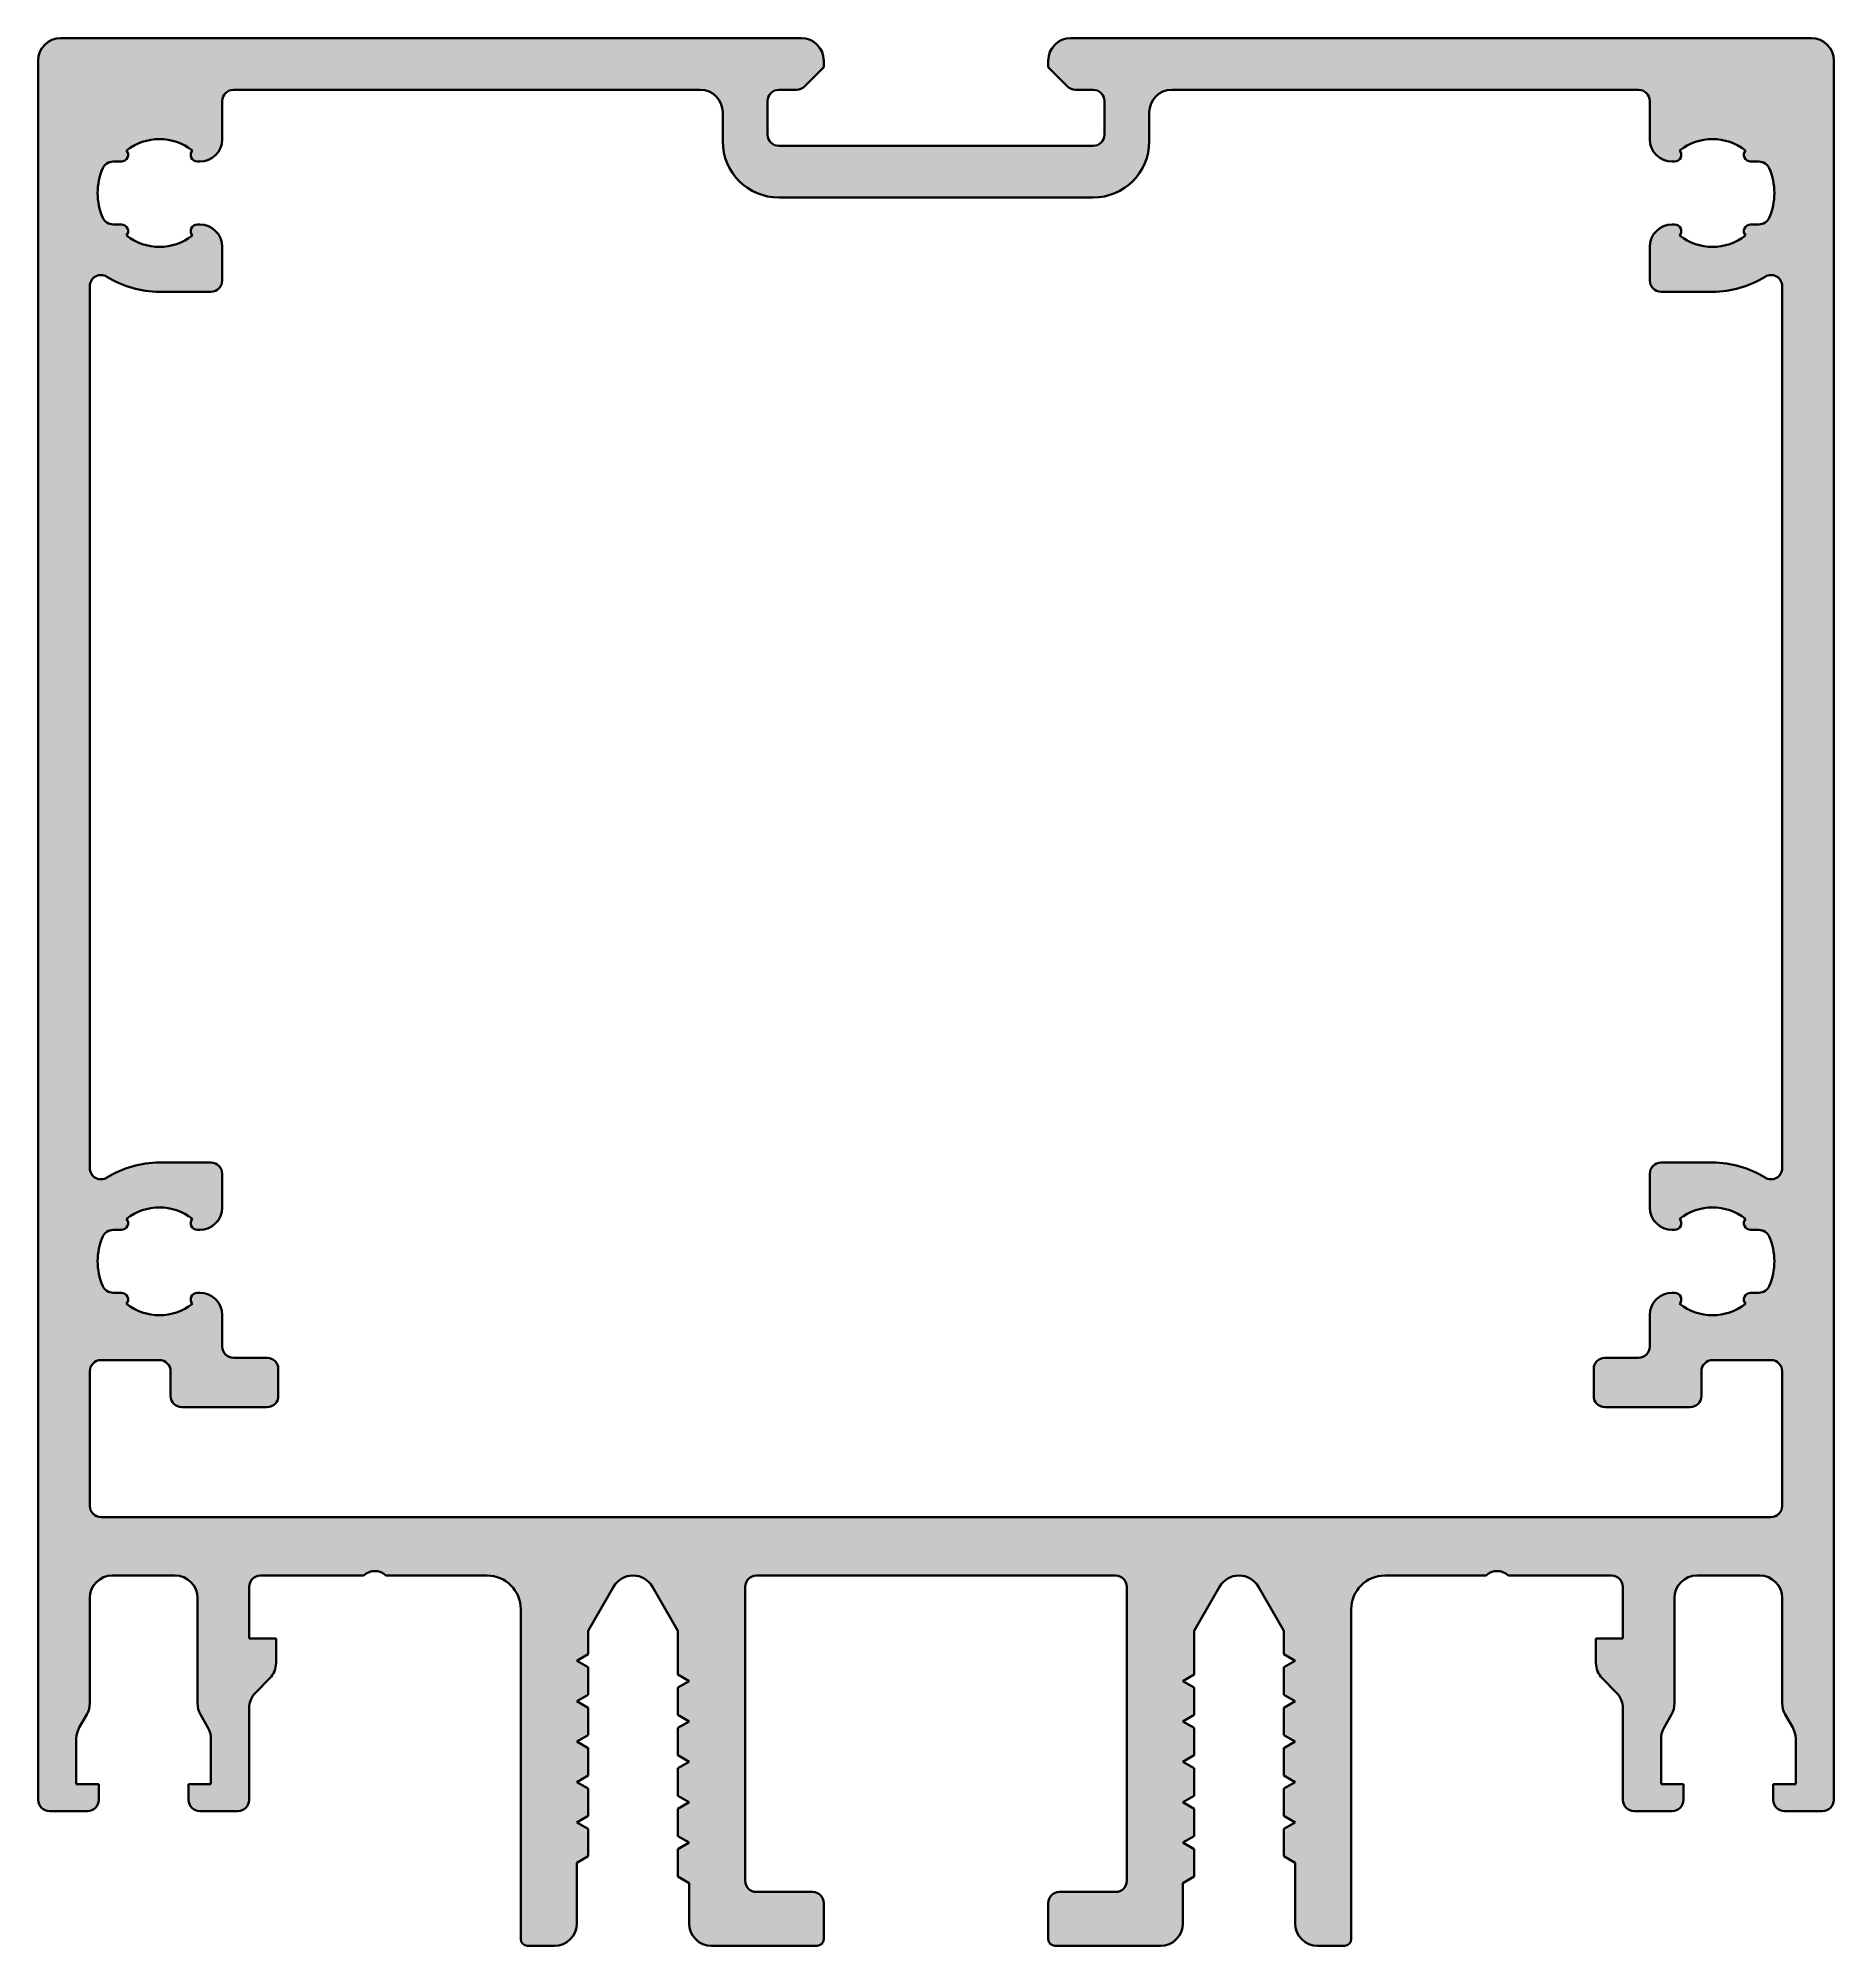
# Model space of a CAD drawing. Header units: millimetres. Extents: x -40 to 40, y 0 to 85.
import ezdxf

# ---------------------------------------------------------------- set-up
doc = ezdxf.new("R2010")
doc.units = ezdxf.units.MM
doc.layers.add('0S-Alu hatch', color=253, linetype='Continuous', lineweight=25, true_color=0xadadad)
doc.layers.add('S03_AL_Kontur', color=7, linetype='Continuous', lineweight=35, true_color=0xffffff)

msp = doc.modelspace()

# ---------------------------------------------------------------- hatches: boundary and pattern name
at = {"layer": '0S-Alu hatch', "extrusion": (0, 0, -1)}
h = msp.add_hatch(color=256, dxfattribs=at)
h.paths.add_polyline_path([(-11, 1), (-11, 0.978), (-10.999, 0.955), (-10.998, 0.933), (-10.996, 0.91), (-10.994, 0.887), (-10.991, 0.864), (-10.987, 0.841), (-10.983, 0.818), (-10.979, 0.795), (-10.974, 0.771), (-10.968, 0.748), (-10.961, 0.725), (-10.954, 0.702), (-10.947, 0.678), (-10.939, 0.655), (-10.93, 0.632), (-10.92, 0.609), (-10.91, 0.586), (-10.9, 0.563), (-10.888, 0.541), (-10.876, 0.518), (-10.864, 0.496), (-10.851, 0.474), (-10.837, 0.453), (-10.823, 0.432), (-10.808, 0.411), (-10.792, 0.39), (-10.776, 0.37), (-10.76, 0.35), (-10.743, 0.33), (-10.725, 0.311), (-10.707, 0.293), (-10.689, 0.275), (-10.67, 0.257), (-10.65, 0.24), (-10.63, 0.224), (-10.61, 0.208), (-10.589, 0.192), (-10.568, 0.177), (-10.547, 0.163), (-10.526, 0.149), (-10.504, 0.136), (-10.482, 0.124), (-10.459, 0.112), (-10.437, 0.1), (-10.414, 0.09), (-10.391, 0.08), (-10.368, 0.07), (-10.345, 0.061), (-10.322, 0.053), (-10.298, 0.046), (-10.275, 0.039), (-10.252, 0.032), (-10.229, 0.026), (-10.205, 0.021), (-10.182, 0.017), (-10.159, 0.013), (-10.136, 0.009), (-10.113, 0.006), (-10.09, 0.004), (-10.067, 0.002), (-10.045, 0.001), (-10.022, 0), (-10, 0), (-5.3, 0), (-5.293, 0), (-5.287, 0), (-5.28, 0.001), (-5.273, 0.001), (-5.266, 0.002), (-5.259, 0.003), (-5.252, 0.004), (-5.245, 0.005), (-5.238, 0.006), (-5.231, 0.008), (-5.224, 0.01), (-5.217, 0.012), (-5.21, 0.014), (-5.203, 0.016), (-5.197, 0.018), (-5.19, 0.021), (-5.183, 0.024), (-5.176, 0.027), (-5.169, 0.03), (-5.162, 0.034), (-5.156, 0.037), (-5.149, 0.041), (-5.142, 0.045), (-5.136, 0.049), (-5.129, 0.053), (-5.123, 0.058), (-5.117, 0.062), (-5.111, 0.067), (-5.105, 0.072), (-5.099, 0.077), (-5.093, 0.082), (-5.088, 0.088), (-5.082, 0.093), (-5.077, 0.099), (-5.072, 0.105), (-5.067, 0.111), (-5.062, 0.117), (-5.058, 0.123), (-5.053, 0.129), (-5.049, 0.136), (-5.045, 0.142), (-5.041, 0.149), (-5.037, 0.156), (-5.034, 0.162), (-5.03, 0.169), (-5.027, 0.176), (-5.024, 0.183), (-5.021, 0.19), (-5.018, 0.197), (-5.016, 0.203), (-5.014, 0.21), (-5.012, 0.217), (-5.01, 0.224), (-5.008, 0.231), (-5.006, 0.238), (-5.005, 0.245), (-5.004, 0.252), (-5.003, 0.259), (-5.002, 0.266), (-5.001, 0.273), (-5.001, 0.28), (-5, 0.287), (-5, 0.293), (-5, 0.3), (-5, 1.9), (-5, 1.911), (-5, 1.922), (-5.001, 1.934), (-5.002, 1.945), (-5.003, 1.956), (-5.005, 1.968), (-5.006, 1.979), (-5.008, 1.991), (-5.011, 2.003), (-5.013, 2.014), (-5.016, 2.026), (-5.019, 2.038), (-5.023, 2.049), (-5.027, 2.061), (-5.031, 2.072), (-5.035, 2.084), (-5.04, 2.096), (-5.045, 2.107), (-5.05, 2.118), (-5.056, 2.13), (-5.062, 2.141), (-5.068, 2.152), (-5.075, 2.163), (-5.082, 2.174), (-5.089, 2.184), (-5.096, 2.195), (-5.104, 2.205), (-5.112, 2.215), (-5.12, 2.225), (-5.129, 2.235), (-5.137, 2.244), (-5.146, 2.254), (-5.156, 2.263), (-5.165, 2.271), (-5.175, 2.28), (-5.185, 2.288), (-5.195, 2.296), (-5.205, 2.304), (-5.216, 2.311), (-5.226, 2.318), (-5.237, 2.325), (-5.248, 2.332), (-5.259, 2.338), (-5.27, 2.344), (-5.282, 2.35), (-5.293, 2.355), (-5.304, 2.36), (-5.316, 2.365), (-5.328, 2.369), (-5.339, 2.373), (-5.351, 2.377), (-5.362, 2.381), (-5.374, 2.384), (-5.386, 2.387), (-5.397, 2.389), (-5.409, 2.392), (-5.421, 2.394), (-5.432, 2.395), (-5.444, 2.397), (-5.455, 2.398), (-5.466, 2.399), (-5.478, 2.4), (-5.489, 2.4), (-5.5, 2.4), (-8, 2.4), (-8.011, 2.4), (-8.022, 2.4), (-8.034, 2.401), (-8.045, 2.402), (-8.056, 2.403), (-8.068, 2.405), (-8.079, 2.406), (-8.091, 2.408), (-8.103, 2.411), (-8.114, 2.413), (-8.126, 2.416), (-8.138, 2.419), (-8.149, 2.423), (-8.161, 2.427), (-8.172, 2.431), (-8.184, 2.435), (-8.196, 2.44), (-8.207, 2.445), (-8.218, 2.45), (-8.23, 2.456), (-8.241, 2.462), (-8.252, 2.468), (-8.263, 2.475), (-8.274, 2.482), (-8.284, 2.489), (-8.295, 2.496), (-8.305, 2.504), (-8.315, 2.512), (-8.325, 2.52), (-8.335, 2.529), (-8.344, 2.537), (-8.354, 2.546), (-8.363, 2.556), (-8.371, 2.565), (-8.38, 2.575), (-8.388, 2.585), (-8.396, 2.595), (-8.404, 2.605), (-8.411, 2.616), (-8.418, 2.626), (-8.425, 2.637), (-8.432, 2.648), (-8.438, 2.659), (-8.444, 2.67), (-8.45, 2.682), (-8.455, 2.693), (-8.46, 2.704), (-8.465, 2.716), (-8.469, 2.728), (-8.473, 2.739), (-8.477, 2.751), (-8.481, 2.762), (-8.484, 2.774), (-8.487, 2.786), (-8.489, 2.797), (-8.492, 2.809), (-8.494, 2.821), (-8.495, 2.832), (-8.497, 2.844), (-8.498, 2.855), (-8.499, 2.866), (-8.5, 2.878), (-8.5, 2.889), (-8.5, 2.9), (-8.5, 16), (-8.5, 16.011), (-8.5, 16.022), (-8.499, 16.034), (-8.498, 16.045), (-8.497, 16.056), (-8.495, 16.068), (-8.494, 16.079), (-8.492, 16.091), (-8.489, 16.103), (-8.487, 16.114), (-8.484, 16.126), (-8.481, 16.138), (-8.477, 16.149), (-8.473, 16.161), (-8.469, 16.172), (-8.465, 16.184), (-8.46, 16.196), (-8.455, 16.207), (-8.45, 16.218), (-8.444, 16.23), (-8.438, 16.241), (-8.432, 16.252), (-8.425, 16.263), (-8.418, 16.274), (-8.411, 16.284), (-8.404, 16.295), (-8.396, 16.305), (-8.388, 16.315), (-8.38, 16.325), (-8.371, 16.335), (-8.363, 16.344), (-8.354, 16.354), (-8.344, 16.363), (-8.335, 16.371), (-8.325, 16.38), (-8.315, 16.388), (-8.305, 16.396), (-8.295, 16.404), (-8.284, 16.411), (-8.274, 16.418), (-8.263, 16.425), (-8.252, 16.432), (-8.241, 16.438), (-8.23, 16.444), (-8.218, 16.45), (-8.207, 16.455), (-8.196, 16.46), (-8.184, 16.465), (-8.172, 16.469), (-8.161, 16.473), (-8.149, 16.477), (-8.138, 16.481), (-8.126, 16.484), (-8.114, 16.487), (-8.103, 16.489), (-8.091, 16.492), (-8.079, 16.494), (-8.068, 16.495), (-8.056, 16.497), (-8.045, 16.498), (-8.034, 16.499), (-8.022, 16.5), (-8.011, 16.5), (-8, 16.5), (8, 16.5), (8.011, 16.5), (8.022, 16.5), (8.034, 16.499), (8.045, 16.498), (8.056, 16.497), (8.068, 16.495), (8.079, 16.494), (8.091, 16.492), (8.103, 16.489), (8.114, 16.487), (8.126, 16.484), (8.138, 16.481), (8.149, 16.477), (8.161, 16.473), (8.172, 16.469), (8.184, 16.465), (8.196, 16.46), (8.207, 16.455), (8.218, 16.45), (8.23, 16.444), (8.241, 16.438), (8.252, 16.432), (8.263, 16.425), (8.274, 16.418), (8.284, 16.411), (8.295, 16.404), (8.305, 16.396), (8.315, 16.388), (8.325, 16.38), (8.335, 16.371), (8.344, 16.363), (8.354, 16.354), (8.363, 16.344), (8.371, 16.335), (8.38, 16.325), (8.388, 16.315), (8.396, 16.305), (8.404, 16.295), (8.411, 16.284), (8.418, 16.274), (8.425, 16.263), (8.432, 16.252), (8.438, 16.241), (8.444, 16.23), (8.45, 16.218), (8.455, 16.207), (8.46, 16.196), (8.465, 16.184), (8.469, 16.172), (8.473, 16.161), (8.477, 16.149), (8.481, 16.138), (8.484, 16.126), (8.487, 16.114), (8.489, 16.103), (8.492, 16.091), (8.494, 16.079), (8.495, 16.068), (8.497, 16.056), (8.498, 16.045), (8.499, 16.034), (8.5, 16.022), (8.5, 16.011), (8.5, 16), (8.5, 2.9), (8.5, 2.889), (8.5, 2.878), (8.499, 2.866), (8.498, 2.855), (8.497, 2.844), (8.495, 2.832), (8.494, 2.821), (8.492, 2.809), (8.489, 2.797), (8.487, 2.786), (8.484, 2.774), (8.481, 2.762), (8.477, 2.751), (8.473, 2.739), (8.469, 2.728), (8.465, 2.716), (8.46, 2.704), (8.455, 2.693), (8.45, 2.682), (8.444, 2.67), (8.438, 2.659), (8.432, 2.648), (8.425, 2.637), (8.418, 2.626), (8.411, 2.616), (8.404, 2.605), (8.396, 2.595), (8.388, 2.585), (8.38, 2.575), (8.371, 2.565), (8.363, 2.556), (8.354, 2.546), (8.344, 2.537), (8.335, 2.529), (8.325, 2.52), (8.315, 2.512), (8.305, 2.504), (8.295, 2.496), (8.284, 2.489), (8.274, 2.482), (8.263, 2.475), (8.252, 2.468), (8.241, 2.462), (8.23, 2.456), (8.218, 2.45), (8.207, 2.445), (8.196, 2.44), (8.184, 2.435), (8.172, 2.431), (8.161, 2.427), (8.149, 2.423), (8.138, 2.419), (8.126, 2.416), (8.114, 2.413), (8.103, 2.411), (8.091, 2.408), (8.079, 2.406), (8.068, 2.405), (8.056, 2.403), (8.045, 2.402), (8.034, 2.401), (8.022, 2.4), (8.011, 2.4), (8, 2.4), (5.5, 2.4), (5.489, 2.4), (5.478, 2.4), (5.466, 2.399), (5.455, 2.398), (5.444, 2.397), (5.432, 2.395), (5.421, 2.394), (5.409, 2.392), (5.397, 2.389), (5.386, 2.387), (5.374, 2.384), (5.362, 2.381), (5.351, 2.377), (5.339, 2.373), (5.328, 2.369), (5.316, 2.365), (5.304, 2.36), (5.293, 2.355), (5.282, 2.35), (5.27, 2.344), (5.259, 2.338), (5.248, 2.332), (5.237, 2.325), (5.226, 2.318), (5.216, 2.311), (5.205, 2.304), (5.195, 2.296), (5.185, 2.288), (5.175, 2.28), (5.165, 2.271), (5.156, 2.263), (5.146, 2.254), (5.137, 2.244), (5.129, 2.235), (5.12, 2.225), (5.112, 2.215), (5.104, 2.205), (5.096, 2.195), (5.089, 2.184), (5.082, 2.174), (5.075, 2.163), (5.068, 2.152), (5.062, 2.141), (5.056, 2.13), (5.05, 2.118), (5.045, 2.107), (5.04, 2.096), (5.035, 2.084), (5.031, 2.072), (5.027, 2.061), (5.023, 2.049), (5.019, 2.038), (5.016, 2.026), (5.013, 2.014), (5.011, 2.003), (5.008, 1.991), (5.006, 1.979), (5.005, 1.968), (5.003, 1.956), (5.002, 1.945), (5.001, 1.934), (5, 1.922), (5, 1.911), (5, 1.9), (5, 0.3), (5, 0.293), (5, 0.287), (5.001, 0.28), (5.001, 0.273), (5.002, 0.266), (5.003, 0.259), (5.004, 0.252), (5.005, 0.245), (5.006, 0.238), (5.008, 0.231), (5.01, 0.224), (5.012, 0.217), (5.014, 0.21), (5.016, 0.203), (5.018, 0.197), (5.021, 0.19), (5.024, 0.183), (5.027, 0.176), (5.03, 0.169), (5.034, 0.162), (5.037, 0.156), (5.041, 0.149), (5.045, 0.142), (5.049, 0.136), (5.053, 0.129), (5.058, 0.123), (5.062, 0.117), (5.067, 0.111), (5.072, 0.105), (5.077, 0.099), (5.082, 0.093), (5.088, 0.088), (5.093, 0.082), (5.099, 0.077), (5.105, 0.072), (5.111, 0.067), (5.117, 0.062), (5.123, 0.058), (5.129, 0.053), (5.136, 0.049), (5.142, 0.045), (5.149, 0.041), (5.156, 0.037), (5.162, 0.034), (5.169, 0.03), (5.176, 0.027), (5.183, 0.024), (5.19, 0.021), (5.197, 0.018), (5.203, 0.016), (5.21, 0.014), (5.217, 0.012), (5.224, 0.01), (5.231, 0.008), (5.238, 0.006), (5.245, 0.005), (5.252, 0.004), (5.259, 0.003), (5.266, 0.002), (5.273, 0.001), (5.28, 0.001), (5.287, 0), (5.293, 0), (5.3, 0), (10, 0), (10.022, 0), (10.045, 0.001), (10.067, 0.002), (10.09, 0.004), (10.113, 0.006), (10.136, 0.009), (10.159, 0.013), (10.182, 0.017), (10.205, 0.021), (10.229, 0.026), (10.252, 0.032), (10.275, 0.039), (10.298, 0.046), (10.322, 0.053), (10.345, 0.061), (10.368, 0.07), (10.391, 0.08), (10.414, 0.09), (10.437, 0.1), (10.459, 0.112), (10.482, 0.124), (10.504, 0.136), (10.526, 0.149), (10.547, 0.163), (10.568, 0.177), (10.589, 0.192), (10.61, 0.208), (10.63, 0.224), (10.65, 0.24), (10.67, 0.257), (10.689, 0.275), (10.707, 0.293), (10.725, 0.311), (10.743, 0.33), (10.76, 0.35), (10.776, 0.37), (10.792, 0.39), (10.808, 0.411), (10.823, 0.432), (10.837, 0.453), (10.851, 0.474), (10.864, 0.496), (10.876, 0.518), (10.888, 0.541), (10.9, 0.563), (10.91, 0.586), (10.92, 0.609), (10.93, 0.632), (10.939, 0.655), (10.947, 0.678), (10.954, 0.702), (10.961, 0.725), (10.968, 0.748), (10.974, 0.771), (10.979, 0.795), (10.983, 0.818), (10.987, 0.841), (10.991, 0.864), (10.994, 0.887), (10.996, 0.91), (10.998, 0.933), (10.999, 0.955), (11, 0.978), (11, 1), (11, 2.8), (11.5, 3.089), (11.5, 4.311), (11, 4.6), (11.5, 4.889), (11.5, 6.111), (11, 6.4), (11.5, 6.689), (11.5, 7.911), (11, 8.2), (11.5, 8.489), (11.5, 9.711), (11, 10), (11.5, 10.289), (11.5, 11.511), (11, 11.8), (11.5, 12.089), (11.5, 14.036), (12.634, 16), (12.65, 16.027), (12.667, 16.054), (12.685, 16.08), (12.704, 16.106), (12.724, 16.131), (12.745, 16.156), (12.767, 16.18), (12.79, 16.204), (12.813, 16.227), (12.838, 16.249), (12.863, 16.271), (12.889, 16.292), (12.916, 16.312), (12.943, 16.331), (12.971, 16.349), (13, 16.366), (13.029, 16.382), (13.059, 16.398), (13.089, 16.412), (13.12, 16.425), (13.151, 16.437), (13.182, 16.448), (13.214, 16.458), (13.246, 16.467), (13.277, 16.475), (13.309, 16.482), (13.341, 16.487), (13.373, 16.492), (13.405, 16.496), (13.437, 16.498), (13.469, 16.5), (13.5, 16.5), (13.531, 16.5), (13.563, 16.498), (13.595, 16.496), (13.627, 16.492), (13.659, 16.487), (13.691, 16.482), (13.723, 16.475), (13.754, 16.467), (13.786, 16.458), (13.818, 16.448), (13.849, 16.437), (13.88, 16.425), (13.911, 16.412), (13.941, 16.398), (13.971, 16.382), (14, 16.366), (14.029, 16.349), (14.057, 16.331), (14.084, 16.312), (14.111, 16.292), (14.137, 16.271), (14.162, 16.249), (14.187, 16.227), (14.21, 16.204), (14.233, 16.18), (14.255, 16.156), (14.276, 16.131), (14.296, 16.106), (14.315, 16.08), (14.333, 16.054), (14.35, 16.027), (14.366, 16), (15.5, 14.036), (15.5, 12.989), (16, 12.7), (15.5, 12.411), (15.5, 11.189), (16, 10.9), (15.5, 10.611), (15.5, 9.389), (16, 9.1), (15.5, 8.811), (15.5, 7.589), (16, 7.3), (15.5, 7.011), (15.5, 5.789), (16, 5.5), (15.5, 5.211), (15.5, 3.989), (16, 3.7), (16, 1), (16, 0.978), (16.001, 0.955), (16.002, 0.933), (16.004, 0.91), (16.006, 0.887), (16.009, 0.864), (16.013, 0.841), (16.017, 0.818), (16.021, 0.795), (16.026, 0.771), (16.032, 0.748), (16.039, 0.725), (16.046, 0.702), (16.053, 0.678), (16.061, 0.655), (16.07, 0.632), (16.08, 0.609), (16.09, 0.586), (16.1, 0.563), (16.112, 0.541), (16.124, 0.518), (16.136, 0.496), (16.149, 0.474), (16.163, 0.453), (16.177, 0.432), (16.192, 0.411), (16.208, 0.39), (16.224, 0.37), (16.24, 0.35), (16.257, 0.33), (16.275, 0.311), (16.293, 0.293), (16.311, 0.275), (16.33, 0.257), (16.35, 0.24), (16.37, 0.224), (16.39, 0.208), (16.411, 0.192), (16.432, 0.177), (16.453, 0.163), (16.474, 0.149), (16.496, 0.136), (16.518, 0.124), (16.541, 0.112), (16.563, 0.1), (16.586, 0.09), (16.609, 0.08), (16.632, 0.07), (16.655, 0.061), (16.678, 0.053), (16.702, 0.046), (16.725, 0.039), (16.748, 0.032), (16.771, 0.026), (16.795, 0.021), (16.818, 0.017), (16.841, 0.013), (16.864, 0.009), (16.887, 0.006), (16.91, 0.004), (16.933, 0.002), (16.955, 0.001), (16.978, 0), (17, 0), (18.2, 0), (18.207, 0), (18.213, 0), (18.22, 0.001), (18.227, 0.001), (18.234, 0.002), (18.241, 0.003), (18.248, 0.004), (18.255, 0.005), (18.262, 0.006), (18.269, 0.008), (18.276, 0.01), (18.283, 0.012), (18.29, 0.014), (18.297, 0.016), (18.303, 0.018), (18.31, 0.021), (18.317, 0.024), (18.324, 0.027), (18.331, 0.03), (18.338, 0.034), (18.344, 0.037), (18.351, 0.041), (18.358, 0.045), (18.364, 0.049), (18.371, 0.053), (18.377, 0.058), (18.383, 0.062), (18.389, 0.067), (18.395, 0.072), (18.401, 0.077), (18.407, 0.082), (18.412, 0.088), (18.418, 0.093), (18.423, 0.099), (18.428, 0.105), (18.433, 0.111), (18.438, 0.117), (18.442, 0.123), (18.447, 0.129), (18.451, 0.136), (18.455, 0.142), (18.459, 0.149), (18.463, 0.156), (18.466, 0.162), (18.47, 0.169), (18.473, 0.176), (18.476, 0.183), (18.479, 0.19), (18.482, 0.197), (18.484, 0.203), (18.486, 0.21), (18.488, 0.217), (18.49, 0.224), (18.492, 0.231), (18.494, 0.238), (18.495, 0.245), (18.496, 0.252), (18.497, 0.259), (18.498, 0.266), (18.499, 0.273), (18.499, 0.28), (18.5, 0.287), (18.5, 0.293), (18.5, 0.3), (18.5, 15), (18.5, 15.033), (18.501, 15.067), (18.503, 15.101), (18.506, 15.135), (18.51, 15.169), (18.514, 15.204), (18.519, 15.238), (18.525, 15.273), (18.532, 15.308), (18.54, 15.343), (18.548, 15.378), (18.558, 15.413), (18.568, 15.448), (18.58, 15.483), (18.592, 15.517), (18.605, 15.552), (18.619, 15.587), (18.635, 15.621), (18.651, 15.655), (18.668, 15.689), (18.685, 15.722), (18.704, 15.756), (18.724, 15.788), (18.745, 15.821), (18.766, 15.853), (18.788, 15.884), (18.811, 15.915), (18.835, 15.945), (18.86, 15.975), (18.886, 16.004), (18.912, 16.033), (18.939, 16.061), (18.967, 16.088), (18.996, 16.114), (19.025, 16.14), (19.055, 16.165), (19.085, 16.189), (19.116, 16.212), (19.147, 16.234), (19.179, 16.255), (19.212, 16.276), (19.244, 16.296), (19.278, 16.315), (19.311, 16.332), (19.345, 16.349), (19.379, 16.365), (19.413, 16.381), (19.448, 16.395), (19.483, 16.408), (19.517, 16.42), (19.552, 16.432), (19.587, 16.442), (19.622, 16.452), (19.657, 16.46), (19.692, 16.468), (19.727, 16.475), (19.762, 16.481), (19.796, 16.486), (19.831, 16.49), (19.865, 16.494), (19.899, 16.497), (19.933, 16.499), (19.967, 16.5), (20, 16.5), (24.51, 16.5), (24.521, 16.511), (24.533, 16.521), (24.544, 16.531), (24.556, 16.542), (24.569, 16.552), (24.582, 16.561), (24.595, 16.571), (24.608, 16.58), (24.622, 16.589), (24.636, 16.598), (24.65, 16.606), (24.665, 16.614), (24.679, 16.622), (24.695, 16.63), (24.71, 16.637), (24.726, 16.644), (24.742, 16.651), (24.758, 16.657), (24.774, 16.663), (24.791, 16.668), (24.807, 16.673), (24.824, 16.678), (24.841, 16.682), (24.859, 16.686), (24.876, 16.689), (24.893, 16.692), (24.911, 16.694), (24.929, 16.696), (24.946, 16.698), (24.964, 16.699), (24.982, 16.7), (25, 16.7), (25.018, 16.7), (25.036, 16.699), (25.054, 16.698), (25.071, 16.696), (25.089, 16.694), (25.107, 16.692), (25.124, 16.689), (25.141, 16.686), (25.159, 16.682), (25.176, 16.678), (25.193, 16.673), (25.209, 16.668), (25.226, 16.663), (25.242, 16.657), (25.258, 16.651), (25.274, 16.644), (25.29, 16.637), (25.305, 16.63), (25.321, 16.622), (25.335, 16.614), (25.35, 16.606), (25.364, 16.598), (25.378, 16.589), (25.392, 16.58), (25.405, 16.571), (25.418, 16.561), (25.431, 16.552), (25.444, 16.542), (25.456, 16.531), (25.467, 16.521), (25.479, 16.511), (25.49, 16.5), (30.1, 16.5), (30.111, 16.5), (30.122, 16.5), (30.134, 16.499), (30.145, 16.498), (30.156, 16.497), (30.168, 16.495), (30.179, 16.494), (30.191, 16.492), (30.203, 16.489), (30.214, 16.487), (30.226, 16.484), (30.238, 16.481), (30.249, 16.477), (30.261, 16.473), (30.272, 16.469), (30.284, 16.465), (30.296, 16.46), (30.307, 16.455), (30.318, 16.45), (30.33, 16.444), (30.341, 16.438), (30.352, 16.432), (30.363, 16.425), (30.374, 16.418), (30.384, 16.411), (30.395, 16.404), (30.405, 16.396), (30.415, 16.388), (30.425, 16.38), (30.435, 16.371), (30.444, 16.363), (30.454, 16.354), (30.463, 16.344), (30.471, 16.335), (30.48, 16.325), (30.488, 16.315), (30.496, 16.305), (30.504, 16.295), (30.511, 16.284), (30.518, 16.274), (30.525, 16.263), (30.532, 16.252), (30.538, 16.241), (30.544, 16.23), (30.55, 16.218), (30.555, 16.207), (30.56, 16.196), (30.565, 16.184), (30.569, 16.172), (30.573, 16.161), (30.577, 16.149), (30.581, 16.138), (30.584, 16.126), (30.587, 16.114), (30.589, 16.103), (30.592, 16.091), (30.594, 16.079), (30.595, 16.068), (30.597, 16.056), (30.598, 16.045), (30.599, 16.034), (30.6, 16.022), (30.6, 16.011), (30.6, 16), (30.6, 13.7), (29.4, 13.7), (29.4, 12.614), (29.4, 12.59), (29.401, 12.566), (29.403, 12.542), (29.405, 12.518), (29.407, 12.494), (29.411, 12.469), (29.414, 12.445), (29.419, 12.421), (29.424, 12.397), (29.43, 12.373), (29.436, 12.349), (29.443, 12.325), (29.45, 12.301), (29.458, 12.278), (29.467, 12.255), (29.476, 12.232), (29.486, 12.209), (29.496, 12.186), (29.507, 12.164), (29.519, 12.142), (29.531, 12.12), (29.543, 12.099), (29.556, 12.078), (29.57, 12.057), (29.584, 12.037), (29.598, 12.017), (29.613, 11.998), (29.628, 11.979), (29.644, 11.96), (29.66, 11.942), (29.676, 11.924), (29.693, 11.907), (30.307, 11.293), (30.324, 11.276), (30.34, 11.258), (30.356, 11.24), (30.372, 11.221), (30.387, 11.202), (30.402, 11.183), (30.416, 11.163), (30.43, 11.143), (30.444, 11.122), (30.457, 11.101), (30.469, 11.08), (30.481, 11.058), (30.493, 11.036), (30.504, 11.014), (30.514, 10.991), (30.524, 10.968), (30.533, 10.945), (30.542, 10.922), (30.55, 10.899), (30.557, 10.875), (30.564, 10.851), (30.57, 10.827), (30.576, 10.803), (30.581, 10.779), (30.586, 10.755), (30.589, 10.731), (30.593, 10.706), (30.595, 10.682), (30.597, 10.658), (30.599, 10.634), (30.6, 10.61), (30.6, 10.586), (30.6, 6.5), (30.6, 6.489), (30.6, 6.478), (30.601, 6.466), (30.602, 6.455), (30.603, 6.444), (30.605, 6.432), (30.606, 6.421), (30.608, 6.409), (30.611, 6.397), (30.613, 6.386), (30.616, 6.374), (30.619, 6.362), (30.623, 6.351), (30.627, 6.339), (30.631, 6.328), (30.635, 6.316), (30.64, 6.304), (30.645, 6.293), (30.65, 6.282), (30.656, 6.27), (30.662, 6.259), (30.668, 6.248), (30.675, 6.237), (30.682, 6.226), (30.689, 6.216), (30.696, 6.205), (30.704, 6.195), (30.712, 6.185), (30.72, 6.175), (30.729, 6.165), (30.737, 6.156), (30.746, 6.146), (30.756, 6.137), (30.765, 6.129), (30.775, 6.12), (30.785, 6.112), (30.795, 6.104), (30.805, 6.096), (30.816, 6.089), (30.826, 6.082), (30.837, 6.075), (30.848, 6.068), (30.859, 6.062), (30.87, 6.056), (30.882, 6.05), (30.893, 6.045), (30.904, 6.04), (30.916, 6.035), (30.928, 6.031), (30.939, 6.027), (30.951, 6.023), (30.962, 6.019), (30.974, 6.016), (30.986, 6.013), (30.997, 6.011), (31.009, 6.008), (31.021, 6.006), (31.032, 6.005), (31.044, 6.003), (31.055, 6.002), (31.066, 6.001), (31.078, 6), (31.089, 6), (31.1, 6), (32.8, 6), (32.811, 6), (32.822, 6), (32.834, 6.001), (32.845, 6.002), (32.856, 6.003), (32.868, 6.005), (32.879, 6.006), (32.891, 6.008), (32.903, 6.011), (32.914, 6.013), (32.926, 6.016), (32.938, 6.019), (32.949, 6.023), (32.961, 6.027), (32.972, 6.031), (32.984, 6.035), (32.996, 6.04), (33.007, 6.045), (33.018, 6.05), (33.03, 6.056), (33.041, 6.062), (33.052, 6.068), (33.063, 6.075), (33.074, 6.082), (33.084, 6.089), (33.095, 6.096), (33.105, 6.104), (33.115, 6.112), (33.125, 6.12), (33.135, 6.129), (33.144, 6.137), (33.154, 6.146), (33.163, 6.156), (33.171, 6.165), (33.18, 6.175), (33.188, 6.185), (33.196, 6.195), (33.204, 6.205), (33.211, 6.216), (33.218, 6.226), (33.225, 6.237), (33.232, 6.248), (33.238, 6.259), (33.244, 6.27), (33.25, 6.282), (33.255, 6.293), (33.26, 6.304), (33.265, 6.316), (33.269, 6.328), (33.273, 6.339), (33.277, 6.351), (33.281, 6.362), (33.284, 6.374), (33.287, 6.386), (33.289, 6.397), (33.292, 6.409), (33.294, 6.421), (33.295, 6.432), (33.297, 6.444), (33.298, 6.455), (33.299, 6.466), (33.3, 6.478), (33.3, 6.489), (33.3, 6.5), (33.3, 7.2), (32.3, 7.2), (32.3, 9.232), (32.301, 9.264), (32.302, 9.297), (32.305, 9.329), (32.308, 9.362), (32.313, 9.394), (32.319, 9.427), (32.326, 9.459), (32.334, 9.491), (32.343, 9.523), (32.353, 9.554), (32.364, 9.585), (32.376, 9.615), (32.389, 9.645), (32.403, 9.675), (32.418, 9.704), (32.434, 9.732), (32.766, 10.307), (32.782, 10.336), (32.797, 10.364), (32.811, 10.394), (32.824, 10.424), (32.836, 10.454), (32.847, 10.485), (32.857, 10.517), (32.866, 10.548), (32.874, 10.58), (32.881, 10.612), (32.887, 10.645), (32.892, 10.677), (32.895, 10.71), (32.898, 10.742), (32.899, 10.775), (32.9, 10.807), (32.9, 15.5), (32.9, 15.522), (32.901, 15.545), (32.902, 15.567), (32.904, 15.59), (32.906, 15.613), (32.909, 15.636), (32.913, 15.659), (32.917, 15.682), (32.921, 15.705), (32.926, 15.729), (32.932, 15.752), (32.939, 15.775), (32.946, 15.798), (32.953, 15.822), (32.961, 15.845), (32.97, 15.868), (32.98, 15.891), (32.99, 15.914), (33, 15.937), (33.012, 15.959), (33.024, 15.982), (33.036, 16.004), (33.049, 16.026), (33.063, 16.047), (33.077, 16.068), (33.092, 16.089), (33.108, 16.11), (33.124, 16.13), (33.14, 16.15), (33.157, 16.17), (33.175, 16.189), (33.193, 16.207), (33.211, 16.225), (33.23, 16.243), (33.25, 16.26), (33.27, 16.276), (33.29, 16.292), (33.311, 16.308), (33.332, 16.323), (33.353, 16.337), (33.374, 16.351), (33.396, 16.364), (33.418, 16.376), (33.441, 16.388), (33.463, 16.4), (33.486, 16.41), (33.509, 16.42), (33.532, 16.43), (33.555, 16.439), (33.578, 16.447), (33.602, 16.454), (33.625, 16.461), (33.648, 16.468), (33.671, 16.474), (33.695, 16.479), (33.718, 16.483), (33.741, 16.487), (33.764, 16.491), (33.787, 16.494), (33.81, 16.496), (33.833, 16.498), (33.855, 16.499), (33.878, 16.5), (33.9, 16.5), (36.7, 16.5), (36.722, 16.5), (36.745, 16.499), (36.767, 16.498), (36.79, 16.496), (36.813, 16.494), (36.836, 16.491), (36.859, 16.487), (36.882, 16.483), (36.905, 16.479), (36.929, 16.474), (36.952, 16.468), (36.975, 16.461), (36.998, 16.454), (37.022, 16.447), (37.045, 16.439), (37.068, 16.43), (37.091, 16.42), (37.114, 16.41), (37.137, 16.4), (37.159, 16.388), (37.182, 16.376), (37.204, 16.364), (37.226, 16.351), (37.247, 16.337), (37.268, 16.323), (37.289, 16.308), (37.31, 16.292), (37.33, 16.276), (37.35, 16.26), (37.37, 16.243), (37.389, 16.225), (37.407, 16.207), (37.425, 16.189), (37.443, 16.17), (37.46, 16.15), (37.476, 16.13), (37.492, 16.11), (37.508, 16.089), (37.523, 16.068), (37.537, 16.047), (37.551, 16.026), (37.564, 16.004), (37.576, 15.982), (37.588, 15.959), (37.6, 15.937), (37.61, 15.914), (37.62, 15.891), (37.63, 15.868), (37.639, 15.845), (37.647, 15.822), (37.654, 15.798), (37.661, 15.775), (37.668, 15.752), (37.674, 15.729), (37.679, 15.705), (37.683, 15.682), (37.687, 15.659), (37.691, 15.636), (37.694, 15.613), (37.696, 15.59), (37.698, 15.567), (37.699, 15.545), (37.7, 15.522), (37.7, 15.5), (37.7, 10.807), (37.701, 10.775), (37.702, 10.742), (37.705, 10.71), (37.708, 10.677), (37.713, 10.645), (37.719, 10.612), (37.726, 10.58), (37.734, 10.548), (37.743, 10.517), (37.753, 10.485), (37.764, 10.454), (37.776, 10.424), (37.789, 10.394), (37.803, 10.364), (37.818, 10.336), (37.834, 10.307), (38.166, 9.732), (38.182, 9.704), (38.197, 9.675), (38.211, 9.645), (38.224, 9.615), (38.236, 9.585), (38.247, 9.554), (38.257, 9.523), (38.266, 9.491), (38.274, 9.459), (38.281, 9.427), (38.287, 9.394), (38.292, 9.362), (38.295, 9.329), (38.298, 9.297), (38.299, 9.264), (38.3, 9.232), (38.3, 7.2), (37.3, 7.2), (37.3, 6.5), (37.3, 6.489), (37.3, 6.478), (37.301, 6.466), (37.302, 6.455), (37.303, 6.444), (37.305, 6.432), (37.306, 6.421), (37.308, 6.409), (37.311, 6.397), (37.313, 6.386), (37.316, 6.374), (37.319, 6.362), (37.323, 6.351), (37.327, 6.339), (37.331, 6.328), (37.335, 6.316), (37.34, 6.304), (37.345, 6.293), (37.35, 6.282), (37.356, 6.27), (37.362, 6.259), (37.368, 6.248), (37.375, 6.237), (37.382, 6.226), (37.389, 6.216), (37.396, 6.205), (37.404, 6.195), (37.412, 6.185), (37.42, 6.175), (37.429, 6.165), (37.437, 6.156), (37.446, 6.146), (37.456, 6.137), (37.465, 6.129), (37.475, 6.12), (37.485, 6.112), (37.495, 6.104), (37.505, 6.096), (37.516, 6.089), (37.526, 6.082), (37.537, 6.075), (37.548, 6.068), (37.559, 6.062), (37.57, 6.056), (37.582, 6.05), (37.593, 6.045), (37.604, 6.04), (37.616, 6.035), (37.628, 6.031), (37.639, 6.027), (37.651, 6.023), (37.662, 6.019), (37.674, 6.016), (37.686, 6.013), (37.697, 6.011), (37.709, 6.008), (37.721, 6.006), (37.732, 6.005), (37.744, 6.003), (37.755, 6.002), (37.766, 6.001), (37.778, 6), (37.789, 6), (37.8, 6), (39.5, 6), (39.511, 6), (39.522, 6), (39.534, 6.001), (39.545, 6.002), (39.556, 6.003), (39.568, 6.005), (39.579, 6.006), (39.591, 6.008), (39.603, 6.011), (39.614, 6.013), (39.626, 6.016), (39.638, 6.019), (39.649, 6.023), (39.661, 6.027), (39.672, 6.031), (39.684, 6.035), (39.696, 6.04), (39.707, 6.045), (39.718, 6.05), (39.73, 6.056), (39.741, 6.062), (39.752, 6.068), (39.763, 6.075), (39.774, 6.082), (39.784, 6.089), (39.795, 6.096), (39.805, 6.104), (39.815, 6.112), (39.825, 6.12), (39.835, 6.129), (39.844, 6.137), (39.854, 6.146), (39.863, 6.156), (39.871, 6.165), (39.88, 6.175), (39.888, 6.185), (39.896, 6.195), (39.904, 6.205), (39.911, 6.216), (39.918, 6.226), (39.925, 6.237), (39.932, 6.248), (39.938, 6.259), (39.944, 6.27), (39.95, 6.282), (39.955, 6.293), (39.96, 6.304), (39.965, 6.316), (39.969, 6.328), (39.973, 6.339), (39.977, 6.351), (39.981, 6.362), (39.984, 6.374), (39.987, 6.386), (39.989, 6.397), (39.992, 6.409), (39.994, 6.421), (39.995, 6.432), (39.997, 6.444), (39.998, 6.455), (39.999, 6.466), (40, 6.478), (40, 6.489), (40, 6.5), (40, 84), (40, 84.022), (39.999, 84.045), (39.998, 84.067), (39.996, 84.09), (39.994, 84.113), (39.991, 84.136), (39.987, 84.159), (39.983, 84.182), (39.979, 84.205), (39.974, 84.229), (39.968, 84.252), (39.961, 84.275), (39.954, 84.298), (39.947, 84.322), (39.939, 84.345), (39.93, 84.368), (39.92, 84.391), (39.91, 84.414), (39.9, 84.437), (39.888, 84.459), (39.876, 84.482), (39.864, 84.504), (39.851, 84.526), (39.837, 84.547), (39.823, 84.568), (39.808, 84.589), (39.792, 84.61), (39.776, 84.63), (39.76, 84.65), (39.743, 84.67), (39.725, 84.689), (39.707, 84.707), (39.689, 84.725), (39.67, 84.743), (39.65, 84.76), (39.63, 84.776), (39.61, 84.792), (39.589, 84.808), (39.568, 84.823), (39.547, 84.837), (39.526, 84.851), (39.504, 84.864), (39.482, 84.876), (39.459, 84.888), (39.437, 84.9), (39.414, 84.91), (39.391, 84.92), (39.368, 84.93), (39.345, 84.939), (39.322, 84.947), (39.298, 84.954), (39.275, 84.961), (39.252, 84.968), (39.229, 84.974), (39.205, 84.979), (39.182, 84.983), (39.159, 84.987), (39.136, 84.991), (39.113, 84.994), (39.09, 84.996), (39.067, 84.998), (39.045, 84.999), (39.022, 85), (39, 85), (6, 85), (5.978, 85), (5.955, 84.999), (5.933, 84.998), (5.91, 84.996), (5.887, 84.994), (5.864, 84.991), (5.841, 84.987), (5.818, 84.983), (5.795, 84.979), (5.771, 84.974), (5.748, 84.968), (5.725, 84.961), (5.702, 84.954), (5.678, 84.947), (5.655, 84.939), (5.632, 84.93), (5.609, 84.92), (5.586, 84.91), (5.563, 84.9), (5.541, 84.888), (5.518, 84.876), (5.496, 84.864), (5.474, 84.851), (5.453, 84.837), (5.432, 84.823), (5.411, 84.808), (5.39, 84.792), (5.37, 84.776), (5.35, 84.76), (5.33, 84.743), (5.311, 84.725), (5.293, 84.707), (5.275, 84.689), (5.257, 84.67), (5.24, 84.65), (5.224, 84.63), (5.208, 84.61), (5.192, 84.589), (5.177, 84.568), (5.163, 84.547), (5.149, 84.526), (5.136, 84.504), (5.124, 84.482), (5.112, 84.459), (5.1, 84.437), (5.09, 84.414), (5.08, 84.391), (5.07, 84.368), (5.061, 84.345), (5.053, 84.322), (5.046, 84.298), (5.039, 84.275), (5.032, 84.252), (5.026, 84.229), (5.021, 84.205), (5.017, 84.182), (5.013, 84.159), (5.009, 84.136), (5.006, 84.113), (5.004, 84.09), (5.002, 84.067), (5.001, 84.045), (5, 84.022), (5, 84), (5, 83.7), (5.854, 82.846), (5.862, 82.838), (5.871, 82.83), (5.88, 82.822), (5.889, 82.814), (5.899, 82.806), (5.908, 82.799), (5.918, 82.792), (5.929, 82.785), (5.939, 82.778), (5.949, 82.772), (5.96, 82.765), (5.971, 82.759), (5.982, 82.754), (5.993, 82.748), (6.004, 82.743), (6.016, 82.738), (6.027, 82.733), (6.039, 82.729), (6.051, 82.725), (6.063, 82.721), (6.074, 82.718), (6.086, 82.715), (6.098, 82.712), (6.11, 82.709), (6.123, 82.707), (6.135, 82.705), (6.147, 82.704), (6.159, 82.702), (6.171, 82.701), (6.183, 82.701), (6.195, 82.7), (6.207, 82.7), (7, 82.7), (7.011, 82.7), (7.022, 82.7), (7.034, 82.699), (7.045, 82.698), (7.056, 82.697), (7.068, 82.695), (7.079, 82.694), (7.091, 82.692), (7.103, 82.689), (7.114, 82.687), (7.126, 82.684), (7.138, 82.681), (7.149, 82.677), (7.161, 82.673), (7.172, 82.669), (7.184, 82.665), (7.196, 82.66), (7.207, 82.655), (7.218, 82.65), (7.23, 82.644), (7.241, 82.638), (7.252, 82.632), (7.263, 82.625), (7.274, 82.618), (7.284, 82.611), (7.295, 82.604), (7.305, 82.596), (7.315, 82.588), (7.325, 82.58), (7.335, 82.571), (7.344, 82.563), (7.354, 82.554), (7.363, 82.544), (7.371, 82.535), (7.38, 82.525), (7.388, 82.515), (7.396, 82.505), (7.404, 82.495), (7.411, 82.484), (7.418, 82.474), (7.425, 82.463), (7.432, 82.452), (7.438, 82.441), (7.444, 82.43), (7.45, 82.418), (7.455, 82.407), (7.46, 82.396), (7.465, 82.384), (7.469, 82.372), (7.473, 82.361), (7.477, 82.349), (7.481, 82.338), (7.484, 82.326), (7.487, 82.314), (7.489, 82.303), (7.492, 82.291), (7.494, 82.279), (7.495, 82.268), (7.497, 82.256), (7.498, 82.245), (7.499, 82.234), (7.5, 82.222), (7.5, 82.211), (7.5, 82.2), (7.5, 80.7), (7.5, 80.689), (7.5, 80.678), (7.499, 80.666), (7.498, 80.655), (7.497, 80.644), (7.495, 80.632), (7.494, 80.621), (7.492, 80.609), (7.489, 80.597), (7.487, 80.586), (7.484, 80.574), (7.481, 80.562), (7.477, 80.551), (7.473, 80.539), (7.469, 80.528), (7.465, 80.516), (7.46, 80.504), (7.455, 80.493), (7.45, 80.482), (7.444, 80.47), (7.438, 80.459), (7.432, 80.448), (7.425, 80.437), (7.418, 80.426), (7.411, 80.416), (7.404, 80.405), (7.396, 80.395), (7.388, 80.385), (7.38, 80.375), (7.371, 80.365), (7.363, 80.356), (7.354, 80.346), (7.344, 80.337), (7.335, 80.329), (7.325, 80.32), (7.315, 80.312), (7.305, 80.304), (7.295, 80.296), (7.284, 80.289), (7.274, 80.282), (7.263, 80.275), (7.252, 80.268), (7.241, 80.262), (7.23, 80.256), (7.218, 80.25), (7.207, 80.245), (7.196, 80.24), (7.184, 80.235), (7.172, 80.231), (7.161, 80.227), (7.149, 80.223), (7.138, 80.219), (7.126, 80.216), (7.114, 80.213), (7.103, 80.211), (7.091, 80.208), (7.079, 80.206), (7.068, 80.205), (7.056, 80.203), (7.045, 80.202), (7.034, 80.201), (7.022, 80.2), (7.011, 80.2), (7, 80.2), (-7, 80.2), (-7.011, 80.2), (-7.022, 80.2), (-7.034, 80.201), (-7.045, 80.202), (-7.056, 80.203), (-7.068, 80.205), (-7.079, 80.206), (-7.091, 80.208), (-7.103, 80.211), (-7.114, 80.213), (-7.126, 80.216), (-7.138, 80.219), (-7.149, 80.223), (-7.161, 80.227), (-7.172, 80.231), (-7.184, 80.235), (-7.196, 80.24), (-7.207, 80.245), (-7.218, 80.25), (-7.23, 80.256), (-7.241, 80.262), (-7.252, 80.268), (-7.263, 80.275), (-7.274, 80.282), (-7.284, 80.289), (-7.295, 80.296), (-7.305, 80.304), (-7.315, 80.312), (-7.325, 80.32), (-7.335, 80.329), (-7.344, 80.337), (-7.354, 80.346), (-7.363, 80.356), (-7.371, 80.365), (-7.38, 80.375), (-7.388, 80.385), (-7.396, 80.395), (-7.404, 80.405), (-7.411, 80.416), (-7.418, 80.426), (-7.425, 80.437), (-7.432, 80.448), (-7.438, 80.459), (-7.444, 80.47), (-7.45, 80.482), (-7.455, 80.493), (-7.46, 80.504), (-7.465, 80.516), (-7.469, 80.528), (-7.473, 80.539), (-7.477, 80.551), (-7.481, 80.562), (-7.484, 80.574), (-7.487, 80.586), (-7.489, 80.597), (-7.492, 80.609), (-7.494, 80.621), (-7.495, 80.632), (-7.497, 80.644), (-7.498, 80.655), (-7.499, 80.666), (-7.5, 80.678), (-7.5, 80.689), (-7.5, 80.7), (-7.5, 82.2), (-7.5, 82.211), (-7.5, 82.222), (-7.499, 82.234), (-7.498, 82.245), (-7.497, 82.256), (-7.495, 82.268), (-7.494, 82.279), (-7.492, 82.291), (-7.489, 82.303), (-7.487, 82.314), (-7.484, 82.326), (-7.481, 82.338), (-7.477, 82.349), (-7.473, 82.361), (-7.469, 82.372), (-7.465, 82.384), (-7.46, 82.396), (-7.455, 82.407), (-7.45, 82.418), (-7.444, 82.43), (-7.438, 82.441), (-7.432, 82.452), (-7.425, 82.463), (-7.418, 82.474), (-7.411, 82.484), (-7.404, 82.495), (-7.396, 82.505), (-7.388, 82.515), (-7.38, 82.525), (-7.371, 82.535), (-7.363, 82.544), (-7.354, 82.554), (-7.344, 82.563), (-7.335, 82.571), (-7.325, 82.58), (-7.315, 82.588), (-7.305, 82.596), (-7.295, 82.604), (-7.284, 82.611), (-7.274, 82.618), (-7.263, 82.625), (-7.252, 82.632), (-7.241, 82.638), (-7.23, 82.644), (-7.218, 82.65), (-7.207, 82.655), (-7.196, 82.66), (-7.184, 82.665), (-7.172, 82.669), (-7.161, 82.673), (-7.149, 82.677), (-7.138, 82.681), (-7.126, 82.684), (-7.114, 82.687), (-7.103, 82.689), (-7.091, 82.692), (-7.079, 82.694), (-7.068, 82.695), (-7.056, 82.697), (-7.045, 82.698), (-7.034, 82.699), (-7.022, 82.7), (-7.011, 82.7), (-7, 82.7), (-6.207, 82.7), (-6.195, 82.7), (-6.183, 82.701), (-6.171, 82.701), (-6.159, 82.702), (-6.147, 82.704), (-6.135, 82.705), (-6.123, 82.707), (-6.11, 82.709), (-6.098, 82.712), (-6.086, 82.715), (-6.074, 82.718), (-6.063, 82.721), (-6.051, 82.725), (-6.039, 82.729), (-6.027, 82.733), (-6.016, 82.738), (-6.004, 82.743), (-5.993, 82.748), (-5.982, 82.754), (-5.971, 82.759), (-5.96, 82.765), (-5.949, 82.772), (-5.939, 82.778), (-5.929, 82.785), (-5.918, 82.792), (-5.908, 82.799), (-5.899, 82.806), (-5.889, 82.814), (-5.88, 82.822), (-5.871, 82.83), (-5.862, 82.838), (-5.854, 82.846), (-5, 83.7), (-5, 84), (-5, 84.022), (-5.001, 84.045), (-5.002, 84.067), (-5.004, 84.09), (-5.006, 84.113), (-5.009, 84.136), (-5.013, 84.159), (-5.017, 84.182), (-5.021, 84.205), (-5.026, 84.229), (-5.032, 84.252), (-5.039, 84.275), (-5.046, 84.298), (-5.053, 84.322), (-5.061, 84.345), (-5.07, 84.368), (-5.08, 84.391), (-5.09, 84.414), (-5.1, 84.437), (-5.112, 84.459), (-5.124, 84.482), (-5.136, 84.504), (-5.149, 84.526), (-5.163, 84.547), (-5.177, 84.568), (-5.192, 84.589), (-5.208, 84.61), (-5.224, 84.63), (-5.24, 84.65), (-5.257, 84.67), (-5.275, 84.689), (-5.293, 84.707), (-5.311, 84.725), (-5.33, 84.743), (-5.35, 84.76), (-5.37, 84.776), (-5.39, 84.792), (-5.411, 84.808), (-5.432, 84.823), (-5.453, 84.837), (-5.474, 84.851), (-5.496, 84.864), (-5.518, 84.876), (-5.541, 84.888), (-5.563, 84.9), (-5.586, 84.91), (-5.609, 84.92), (-5.632, 84.93), (-5.655, 84.939), (-5.678, 84.947), (-5.702, 84.954), (-5.725, 84.961), (-5.748, 84.968), (-5.771, 84.974), (-5.795, 84.979), (-5.818, 84.983), (-5.841, 84.987), (-5.864, 84.991), (-5.887, 84.994), (-5.91, 84.996), (-5.933, 84.998), (-5.955, 84.999), (-5.978, 85), (-6, 85), (-39, 85), (-39.022, 85), (-39.045, 84.999), (-39.067, 84.998), (-39.09, 84.996), (-39.113, 84.994), (-39.136, 84.991), (-39.159, 84.987), (-39.182, 84.983), (-39.205, 84.979), (-39.229, 84.974), (-39.252, 84.968), (-39.275, 84.961), (-39.298, 84.954), (-39.322, 84.947), (-39.345, 84.939), (-39.368, 84.93), (-39.391, 84.92), (-39.414, 84.91), (-39.437, 84.9), (-39.459, 84.888), (-39.482, 84.876), (-39.504, 84.864), (-39.526, 84.851), (-39.547, 84.837), (-39.568, 84.823), (-39.589, 84.808), (-39.61, 84.792), (-39.63, 84.776), (-39.65, 84.76), (-39.67, 84.743), (-39.689, 84.725), (-39.707, 84.707), (-39.725, 84.689), (-39.743, 84.67), (-39.76, 84.65), (-39.776, 84.63), (-39.792, 84.61), (-39.808, 84.589), (-39.823, 84.568), (-39.837, 84.547), (-39.851, 84.526), (-39.864, 84.504), (-39.876, 84.482), (-39.888, 84.459), (-39.9, 84.437), (-39.91, 84.414), (-39.92, 84.391), (-39.93, 84.368), (-39.939, 84.345), (-39.947, 84.322), (-39.954, 84.298), (-39.961, 84.275), (-39.968, 84.252), (-39.974, 84.229), (-39.979, 84.205), (-39.983, 84.182), (-39.987, 84.159), (-39.991, 84.136), (-39.994, 84.113), (-39.996, 84.09), (-39.998, 84.067), (-39.999, 84.045), (-40, 84.022), (-40, 84), (-40, 6.5), (-40, 6.489), (-40, 6.478), (-39.999, 6.466), (-39.998, 6.455), (-39.997, 6.444), (-39.995, 6.432), (-39.994, 6.421), (-39.992, 6.409), (-39.989, 6.397), (-39.987, 6.386), (-39.984, 6.374), (-39.981, 6.362), (-39.977, 6.351), (-39.973, 6.339), (-39.969, 6.328), (-39.965, 6.316), (-39.96, 6.304), (-39.955, 6.293), (-39.95, 6.282), (-39.944, 6.27), (-39.938, 6.259), (-39.932, 6.248), (-39.925, 6.237), (-39.918, 6.226), (-39.911, 6.216), (-39.904, 6.205), (-39.896, 6.195), (-39.888, 6.185), (-39.88, 6.175), (-39.871, 6.165), (-39.863, 6.156), (-39.854, 6.146), (-39.844, 6.137), (-39.835, 6.129), (-39.825, 6.12), (-39.815, 6.112), (-39.805, 6.104), (-39.795, 6.096), (-39.784, 6.089), (-39.774, 6.082), (-39.763, 6.075), (-39.752, 6.068), (-39.741, 6.062), (-39.73, 6.056), (-39.718, 6.05), (-39.707, 6.045), (-39.696, 6.04), (-39.684, 6.035), (-39.672, 6.031), (-39.661, 6.027), (-39.649, 6.023), (-39.638, 6.019), (-39.626, 6.016), (-39.614, 6.013), (-39.603, 6.011), (-39.591, 6.008), (-39.579, 6.006), (-39.568, 6.005), (-39.556, 6.003), (-39.545, 6.002), (-39.534, 6.001), (-39.522, 6), (-39.511, 6), (-39.5, 6), (-37.8, 6), (-37.789, 6), (-37.778, 6), (-37.766, 6.001), (-37.755, 6.002), (-37.744, 6.003), (-37.732, 6.005), (-37.721, 6.006), (-37.709, 6.008), (-37.697, 6.011), (-37.686, 6.013), (-37.674, 6.016), (-37.662, 6.019), (-37.651, 6.023), (-37.639, 6.027), (-37.628, 6.031), (-37.616, 6.035), (-37.604, 6.04), (-37.593, 6.045), (-37.582, 6.05), (-37.57, 6.056), (-37.559, 6.062), (-37.548, 6.068), (-37.537, 6.075), (-37.526, 6.082), (-37.516, 6.089), (-37.505, 6.096), (-37.495, 6.104), (-37.485, 6.112), (-37.475, 6.12), (-37.465, 6.129), (-37.456, 6.137), (-37.446, 6.146), (-37.437, 6.156), (-37.429, 6.165), (-37.42, 6.175), (-37.412, 6.185), (-37.404, 6.195), (-37.396, 6.205), (-37.389, 6.216), (-37.382, 6.226), (-37.375, 6.237), (-37.368, 6.248), (-37.362, 6.259), (-37.356, 6.27), (-37.35, 6.282), (-37.345, 6.293), (-37.34, 6.304), (-37.335, 6.316), (-37.331, 6.328), (-37.327, 6.339), (-37.323, 6.351), (-37.319, 6.362), (-37.316, 6.374), (-37.313, 6.386), (-37.311, 6.397), (-37.308, 6.409), (-37.306, 6.421), (-37.305, 6.432), (-37.303, 6.444), (-37.302, 6.455), (-37.301, 6.466), (-37.3, 6.478), (-37.3, 6.489), (-37.3, 6.5), (-37.3, 7.2), (-38.3, 7.2), (-38.3, 9.232), (-38.299, 9.264), (-38.298, 9.297), (-38.295, 9.329), (-38.292, 9.362), (-38.287, 9.394), (-38.281, 9.427), (-38.274, 9.459), (-38.266, 9.491), (-38.257, 9.523), (-38.247, 9.554), (-38.236, 9.585), (-38.224, 9.615), (-38.211, 9.645), (-38.197, 9.675), (-38.182, 9.704), (-38.166, 9.732), (-37.834, 10.307), (-37.818, 10.336), (-37.803, 10.364), (-37.789, 10.394), (-37.776, 10.424), (-37.764, 10.454), (-37.753, 10.485), (-37.743, 10.517), (-37.734, 10.548), (-37.726, 10.58), (-37.719, 10.612), (-37.713, 10.645), (-37.708, 10.677), (-37.705, 10.71), (-37.702, 10.742), (-37.701, 10.775), (-37.7, 10.807), (-37.7, 15.5), (-37.7, 15.522), (-37.699, 15.545), (-37.698, 15.567), (-37.696, 15.59), (-37.694, 15.613), (-37.691, 15.636), (-37.687, 15.659), (-37.683, 15.682), (-37.679, 15.705), (-37.674, 15.729), (-37.668, 15.752), (-37.661, 15.775), (-37.654, 15.798), (-37.647, 15.822), (-37.639, 15.845), (-37.63, 15.868), (-37.62, 15.891), (-37.61, 15.914), (-37.6, 15.937), (-37.588, 15.959), (-37.576, 15.982), (-37.564, 16.004), (-37.551, 16.026), (-37.537, 16.047), (-37.523, 16.068), (-37.508, 16.089), (-37.492, 16.11), (-37.476, 16.13), (-37.46, 16.15), (-37.443, 16.17), (-37.425, 16.189), (-37.407, 16.207), (-37.389, 16.225), (-37.37, 16.243), (-37.35, 16.26), (-37.33, 16.276), (-37.31, 16.292), (-37.289, 16.308), (-37.268, 16.323), (-37.247, 16.337), (-37.226, 16.351), (-37.204, 16.364), (-37.182, 16.376), (-37.159, 16.388), (-37.137, 16.4), (-37.114, 16.41), (-37.091, 16.42), (-37.068, 16.43), (-37.045, 16.439), (-37.022, 16.447), (-36.998, 16.454), (-36.975, 16.461), (-36.952, 16.468), (-36.929, 16.474), (-36.905, 16.479), (-36.882, 16.483), (-36.859, 16.487), (-36.836, 16.491), (-36.813, 16.494), (-36.79, 16.496), (-36.767, 16.498), (-36.745, 16.499), (-36.722, 16.5), (-36.7, 16.5), (-33.9, 16.5), (-33.878, 16.5), (-33.855, 16.499), (-33.833, 16.498), (-33.81, 16.496), (-33.787, 16.494), (-33.764, 16.491), (-33.741, 16.487), (-33.718, 16.483), (-33.695, 16.479), (-33.671, 16.474), (-33.648, 16.468), (-33.625, 16.461), (-33.602, 16.454), (-33.578, 16.447), (-33.555, 16.439), (-33.532, 16.43), (-33.509, 16.42), (-33.486, 16.41), (-33.463, 16.4), (-33.441, 16.388), (-33.418, 16.376), (-33.396, 16.364), (-33.374, 16.351), (-33.353, 16.337), (-33.332, 16.323), (-33.311, 16.308), (-33.29, 16.292), (-33.27, 16.276), (-33.25, 16.26), (-33.23, 16.243), (-33.211, 16.225), (-33.193, 16.207), (-33.175, 16.189), (-33.157, 16.17), (-33.14, 16.15), (-33.124, 16.13), (-33.108, 16.11), (-33.092, 16.089), (-33.077, 16.068), (-33.063, 16.047), (-33.049, 16.026), (-33.036, 16.004), (-33.024, 15.982), (-33.012, 15.959), (-33, 15.937), (-32.99, 15.914), (-32.98, 15.891), (-32.97, 15.868), (-32.961, 15.845), (-32.953, 15.822), (-32.946, 15.798), (-32.939, 15.775), (-32.932, 15.752), (-32.926, 15.729), (-32.921, 15.705), (-32.917, 15.682), (-32.913, 15.659), (-32.909, 15.636), (-32.906, 15.613), (-32.904, 15.59), (-32.902, 15.567), (-32.901, 15.545), (-32.9, 15.522), (-32.9, 15.5), (-32.9, 10.807), (-32.899, 10.775), (-32.898, 10.742), (-32.895, 10.71), (-32.892, 10.677), (-32.887, 10.645), (-32.881, 10.612), (-32.874, 10.58), (-32.866, 10.548), (-32.857, 10.517), (-32.847, 10.485), (-32.836, 10.454), (-32.824, 10.424), (-32.811, 10.394), (-32.797, 10.364), (-32.782, 10.336), (-32.766, 10.307), (-32.434, 9.732), (-32.418, 9.704), (-32.403, 9.675), (-32.389, 9.645), (-32.376, 9.615), (-32.364, 9.585), (-32.353, 9.554), (-32.343, 9.523), (-32.334, 9.491), (-32.326, 9.459), (-32.319, 9.427), (-32.313, 9.394), (-32.308, 9.362), (-32.305, 9.329), (-32.302, 9.297), (-32.301, 9.264), (-32.3, 9.232), (-32.3, 7.2), (-33.3, 7.2), (-33.3, 6.5), (-33.3, 6.489), (-33.3, 6.478), (-33.299, 6.466), (-33.298, 6.455), (-33.297, 6.444), (-33.295, 6.432), (-33.294, 6.421), (-33.292, 6.409), (-33.289, 6.397), (-33.287, 6.386), (-33.284, 6.374), (-33.281, 6.362), (-33.277, 6.351), (-33.273, 6.339), (-33.269, 6.328), (-33.265, 6.316), (-33.26, 6.304), (-33.255, 6.293), (-33.25, 6.282), (-33.244, 6.27), (-33.238, 6.259), (-33.232, 6.248), (-33.225, 6.237), (-33.218, 6.226), (-33.211, 6.216), (-33.204, 6.205), (-33.196, 6.195), (-33.188, 6.185), (-33.18, 6.175), (-33.171, 6.165), (-33.163, 6.156), (-33.154, 6.146), (-33.144, 6.137), (-33.135, 6.129), (-33.125, 6.12), (-33.115, 6.112), (-33.105, 6.104), (-33.095, 6.096), (-33.084, 6.089), (-33.074, 6.082), (-33.063, 6.075), (-33.052, 6.068), (-33.041, 6.062), (-33.03, 6.056), (-33.018, 6.05), (-33.007, 6.045), (-32.996, 6.04), (-32.984, 6.035), (-32.972, 6.031), (-32.961, 6.027), (-32.949, 6.023), (-32.938, 6.019), (-32.926, 6.016), (-32.914, 6.013), (-32.903, 6.011), (-32.891, 6.008), (-32.879, 6.006), (-32.868, 6.005), (-32.856, 6.003), (-32.845, 6.002), (-32.834, 6.001), (-32.822, 6), (-32.811, 6), (-32.8, 6), (-31.1, 6), (-31.089, 6), (-31.078, 6), (-31.066, 6.001), (-31.055, 6.002), (-31.044, 6.003), (-31.032, 6.005), (-31.021, 6.006), (-31.009, 6.008), (-30.997, 6.011), (-30.986, 6.013), (-30.974, 6.016), (-30.962, 6.019), (-30.951, 6.023), (-30.939, 6.027), (-30.928, 6.031), (-30.916, 6.035), (-30.904, 6.04), (-30.893, 6.045), (-30.882, 6.05), (-30.87, 6.056), (-30.859, 6.062), (-30.848, 6.068), (-30.837, 6.075), (-30.826, 6.082), (-30.816, 6.089), (-30.805, 6.096), (-30.795, 6.104), (-30.785, 6.112), (-30.775, 6.12), (-30.765, 6.129), (-30.756, 6.137), (-30.746, 6.146), (-30.737, 6.156), (-30.729, 6.165), (-30.72, 6.175), (-30.712, 6.185), (-30.704, 6.195), (-30.696, 6.205), (-30.689, 6.216), (-30.682, 6.226), (-30.675, 6.237), (-30.668, 6.248), (-30.662, 6.259), (-30.656, 6.27), (-30.65, 6.282), (-30.645, 6.293), (-30.64, 6.304), (-30.635, 6.316), (-30.631, 6.328), (-30.627, 6.339), (-30.623, 6.351), (-30.619, 6.362), (-30.616, 6.374), (-30.613, 6.386), (-30.611, 6.397), (-30.608, 6.409), (-30.606, 6.421), (-30.605, 6.432), (-30.603, 6.444), (-30.602, 6.455), (-30.601, 6.466), (-30.6, 6.478), (-30.6, 6.489), (-30.6, 6.5), (-30.6, 10.586), (-30.6, 10.61), (-30.599, 10.634), (-30.597, 10.658), (-30.595, 10.682), (-30.593, 10.706), (-30.589, 10.731), (-30.586, 10.755), (-30.581, 10.779), (-30.576, 10.803), (-30.57, 10.827), (-30.564, 10.851), (-30.557, 10.875), (-30.55, 10.899), (-30.542, 10.922), (-30.533, 10.945), (-30.524, 10.968), (-30.514, 10.991), (-30.504, 11.014), (-30.493, 11.036), (-30.481, 11.058), (-30.469, 11.08), (-30.457, 11.101), (-30.444, 11.122), (-30.43, 11.143), (-30.416, 11.163), (-30.402, 11.183), (-30.387, 11.202), (-30.372, 11.221), (-30.356, 11.24), (-30.34, 11.258), (-30.324, 11.276), (-30.307, 11.293), (-29.693, 11.907), (-29.676, 11.924), (-29.66, 11.942), (-29.644, 11.96), (-29.628, 11.979), (-29.613, 11.998), (-29.598, 12.017), (-29.584, 12.037), (-29.57, 12.057), (-29.556, 12.078), (-29.543, 12.099), (-29.531, 12.12), (-29.519, 12.142), (-29.507, 12.164), (-29.496, 12.186), (-29.486, 12.209), (-29.476, 12.232), (-29.467, 12.255), (-29.458, 12.278), (-29.45, 12.301), (-29.443, 12.325), (-29.436, 12.349), (-29.43, 12.373), (-29.424, 12.397), (-29.419, 12.421), (-29.414, 12.445), (-29.411, 12.469), (-29.407, 12.494), (-29.405, 12.518), (-29.403, 12.542), (-29.401, 12.566), (-29.4, 12.59), (-29.4, 12.614), (-29.4, 13.7), (-30.6, 13.7), (-30.6, 16), (-30.6, 16.011), (-30.6, 16.022), (-30.599, 16.034), (-30.598, 16.045), (-30.597, 16.056), (-30.595, 16.068), (-30.594, 16.079), (-30.592, 16.091), (-30.589, 16.103), (-30.587, 16.114), (-30.584, 16.126), (-30.581, 16.138), (-30.577, 16.149), (-30.573, 16.161), (-30.569, 16.172), (-30.565, 16.184), (-30.56, 16.196), (-30.555, 16.207), (-30.55, 16.218), (-30.544, 16.23), (-30.538, 16.241), (-30.532, 16.252), (-30.525, 16.263), (-30.518, 16.274), (-30.511, 16.284), (-30.504, 16.295), (-30.496, 16.305), (-30.488, 16.315), (-30.48, 16.325), (-30.471, 16.335), (-30.463, 16.344), (-30.454, 16.354), (-30.444, 16.363), (-30.435, 16.371), (-30.425, 16.38), (-30.415, 16.388), (-30.405, 16.396), (-30.395, 16.404), (-30.384, 16.411), (-30.374, 16.418), (-30.363, 16.425), (-30.352, 16.432), (-30.341, 16.438), (-30.33, 16.444), (-30.318, 16.45), (-30.307, 16.455), (-30.296, 16.46), (-30.284, 16.465), (-30.272, 16.469), (-30.261, 16.473), (-30.249, 16.477), (-30.238, 16.481), (-30.226, 16.484), (-30.214, 16.487), (-30.203, 16.489), (-30.191, 16.492), (-30.179, 16.494), (-30.168, 16.495), (-30.156, 16.497), (-30.145, 16.498), (-30.134, 16.499), (-30.122, 16.5), (-30.111, 16.5), (-30.1, 16.5), (-25.49, 16.5), (-25.479, 16.511), (-25.467, 16.521), (-25.456, 16.531), (-25.444, 16.542), (-25.431, 16.552), (-25.418, 16.561), (-25.405, 16.571), (-25.392, 16.58), (-25.378, 16.589), (-25.364, 16.598), (-25.35, 16.606), (-25.335, 16.614), (-25.321, 16.622), (-25.305, 16.63), (-25.29, 16.637), (-25.274, 16.644), (-25.258, 16.651), (-25.242, 16.657), (-25.226, 16.663), (-25.209, 16.668), (-25.193, 16.673), (-25.176, 16.678), (-25.159, 16.682), (-25.141, 16.686), (-25.124, 16.689), (-25.107, 16.692), (-25.089, 16.694), (-25.071, 16.696), (-25.054, 16.698), (-25.036, 16.699), (-25.018, 16.7), (-25, 16.7), (-24.982, 16.7), (-24.964, 16.699), (-24.946, 16.698), (-24.929, 16.696), (-24.911, 16.694), (-24.893, 16.692), (-24.876, 16.689), (-24.859, 16.686), (-24.841, 16.682), (-24.824, 16.678), (-24.807, 16.673), (-24.791, 16.668), (-24.774, 16.663), (-24.758, 16.657), (-24.742, 16.651), (-24.726, 16.644), (-24.71, 16.637), (-24.695, 16.63), (-24.679, 16.622), (-24.665, 16.614), (-24.65, 16.606), (-24.636, 16.598), (-24.622, 16.589), (-24.608, 16.58), (-24.595, 16.571), (-24.582, 16.561), (-24.569, 16.552), (-24.556, 16.542), (-24.544, 16.531), (-24.533, 16.521), (-24.521, 16.511), (-24.51, 16.5), (-20, 16.5), (-19.967, 16.5), (-19.933, 16.499), (-19.899, 16.497), (-19.865, 16.494), (-19.831, 16.49), (-19.796, 16.486), (-19.762, 16.481), (-19.727, 16.475), (-19.692, 16.468), (-19.657, 16.46), (-19.622, 16.452), (-19.587, 16.442), (-19.552, 16.432), (-19.517, 16.42), (-19.483, 16.408), (-19.448, 16.395), (-19.413, 16.381), (-19.379, 16.365), (-19.345, 16.349), (-19.311, 16.332), (-19.278, 16.315), (-19.244, 16.296), (-19.212, 16.276), (-19.179, 16.255), (-19.147, 16.234), (-19.116, 16.212), (-19.085, 16.189), (-19.055, 16.165), (-19.025, 16.14), (-18.996, 16.114), (-18.967, 16.088), (-18.939, 16.061), (-18.912, 16.033), (-18.886, 16.004), (-18.86, 15.975), (-18.835, 15.945), (-18.811, 15.915), (-18.788, 15.884), (-18.766, 15.853), (-18.745, 15.821), (-18.724, 15.788), (-18.704, 15.756), (-18.685, 15.722), (-18.668, 15.689), (-18.651, 15.655), (-18.635, 15.621), (-18.619, 15.587), (-18.605, 15.552), (-18.592, 15.517), (-18.58, 15.483), (-18.568, 15.448), (-18.558, 15.413), (-18.548, 15.378), (-18.54, 15.343), (-18.532, 15.308), (-18.525, 15.273), (-18.519, 15.238), (-18.514, 15.204), (-18.51, 15.169), (-18.506, 15.135), (-18.503, 15.101), (-18.501, 15.067), (-18.5, 15.033), (-18.5, 15), (-18.5, 0.3), (-18.5, 0.293), (-18.5, 0.287), (-18.499, 0.28), (-18.499, 0.273), (-18.498, 0.266), (-18.497, 0.259), (-18.496, 0.252), (-18.495, 0.245), (-18.494, 0.238), (-18.492, 0.231), (-18.49, 0.224), (-18.488, 0.217), (-18.486, 0.21), (-18.484, 0.203), (-18.482, 0.197), (-18.479, 0.19), (-18.476, 0.183), (-18.473, 0.176), (-18.47, 0.169), (-18.466, 0.162), (-18.463, 0.156), (-18.459, 0.149), (-18.455, 0.142), (-18.451, 0.136), (-18.447, 0.129), (-18.442, 0.123), (-18.438, 0.117), (-18.433, 0.111), (-18.428, 0.105), (-18.423, 0.099), (-18.418, 0.093), (-18.412, 0.088), (-18.407, 0.082), (-18.401, 0.077), (-18.395, 0.072), (-18.389, 0.067), (-18.383, 0.062), (-18.377, 0.058), (-18.371, 0.053), (-18.364, 0.049), (-18.358, 0.045), (-18.351, 0.041), (-18.344, 0.037), (-18.338, 0.034), (-18.331, 0.03), (-18.324, 0.027), (-18.317, 0.024), (-18.31, 0.021), (-18.303, 0.018), (-18.297, 0.016), (-18.29, 0.014), (-18.283, 0.012), (-18.276, 0.01), (-18.269, 0.008), (-18.262, 0.006), (-18.255, 0.005), (-18.248, 0.004), (-18.241, 0.003), (-18.234, 0.002), (-18.227, 0.001), (-18.22, 0.001), (-18.213, 0), (-18.207, 0), (-18.2, 0), (-17, 0), (-16.978, 0), (-16.955, 0.001), (-16.933, 0.002), (-16.91, 0.004), (-16.887, 0.006), (-16.864, 0.009), (-16.841, 0.013), (-16.818, 0.017), (-16.795, 0.021), (-16.771, 0.026), (-16.748, 0.032), (-16.725, 0.039), (-16.702, 0.046), (-16.678, 0.053), (-16.655, 0.061), (-16.632, 0.07), (-16.609, 0.08), (-16.586, 0.09), (-16.563, 0.1), (-16.541, 0.112), (-16.518, 0.124), (-16.496, 0.136), (-16.474, 0.149), (-16.453, 0.163), (-16.432, 0.177), (-16.411, 0.192), (-16.39, 0.208), (-16.37, 0.224), (-16.35, 0.24), (-16.33, 0.257), (-16.311, 0.275), (-16.293, 0.293), (-16.275, 0.311), (-16.257, 0.33), (-16.24, 0.35), (-16.224, 0.37), (-16.208, 0.39), (-16.192, 0.411), (-16.177, 0.432), (-16.163, 0.453), (-16.149, 0.474), (-16.136, 0.496), (-16.124, 0.518), (-16.112, 0.541), (-16.1, 0.563), (-16.09, 0.586), (-16.08, 0.609), (-16.07, 0.632), (-16.061, 0.655), (-16.053, 0.678), (-16.046, 0.702), (-16.039, 0.725), (-16.032, 0.748), (-16.026, 0.771), (-16.021, 0.795), (-16.017, 0.818), (-16.013, 0.841), (-16.009, 0.864), (-16.006, 0.887), (-16.004, 0.91), (-16.002, 0.933), (-16.001, 0.955), (-16, 0.978), (-16, 1), (-16, 3.7), (-15.5, 3.989), (-15.5, 5.211), (-16, 5.5), (-15.5, 5.789), (-15.5, 7.011), (-16, 7.3), (-15.5, 7.589), (-15.5, 8.811), (-16, 9.1), (-15.5, 9.389), (-15.5, 10.611), (-16, 10.9), (-15.5, 11.189), (-15.5, 12.411), (-16, 12.7), (-15.5, 12.989), (-15.5, 14.036), (-14.366, 16), (-14.35, 16.027), (-14.333, 16.054), (-14.315, 16.08), (-14.296, 16.106), (-14.276, 16.131), (-14.255, 16.156), (-14.233, 16.18), (-14.21, 16.204), (-14.187, 16.227), (-14.162, 16.249), (-14.137, 16.271), (-14.111, 16.292), (-14.084, 16.312), (-14.057, 16.331), (-14.029, 16.349), (-14, 16.366), (-13.971, 16.382), (-13.941, 16.398), (-13.911, 16.412), (-13.88, 16.425), (-13.849, 16.437), (-13.818, 16.448), (-13.786, 16.458), (-13.754, 16.467), (-13.723, 16.475), (-13.691, 16.482), (-13.659, 16.487), (-13.627, 16.492), (-13.595, 16.496), (-13.563, 16.498), (-13.531, 16.5), (-13.5, 16.5), (-13.469, 16.5), (-13.437, 16.498), (-13.405, 16.496), (-13.373, 16.492), (-13.341, 16.487), (-13.309, 16.482), (-13.277, 16.475), (-13.246, 16.467), (-13.214, 16.458), (-13.182, 16.448), (-13.151, 16.437), (-13.12, 16.425), (-13.089, 16.412), (-13.059, 16.398), (-13.029, 16.382), (-13, 16.366), (-12.971, 16.349), (-12.943, 16.331), (-12.916, 16.312), (-12.889, 16.292), (-12.863, 16.271), (-12.838, 16.249), (-12.813, 16.227), (-12.79, 16.204), (-12.767, 16.18), (-12.745, 16.156), (-12.724, 16.131), (-12.704, 16.106), (-12.685, 16.08), (-12.667, 16.054), (-12.65, 16.027), (-12.634, 16), (-11.5, 14.036), (-11.5, 12.089), (-11, 11.8), (-11.5, 11.511), (-11.5, 10.289), (-11, 10), (-11.5, 9.711), (-11.5, 8.489), (-11, 8.2), (-11.5, 7.911), (-11.5, 6.689), (-11, 6.4), (-11.5, 6.111), (-11.5, 4.889), (-11, 4.6), (-11.5, 4.311), (-11.5, 3.089), (-11, 2.8)], flags=0)
h.paths.add_polyline_path([(9.5, 81.7), (9.5, 81.722), (9.501, 81.745), (9.502, 81.767), (9.504, 81.79), (9.506, 81.813), (9.509, 81.836), (9.513, 81.859), (9.517, 81.882), (9.521, 81.905), (9.526, 81.929), (9.532, 81.952), (9.539, 81.975), (9.546, 81.998), (9.553, 82.022), (9.561, 82.045), (9.57, 82.068), (9.58, 82.091), (9.59, 82.114), (9.6, 82.137), (9.612, 82.159), (9.624, 82.182), (9.636, 82.204), (9.649, 82.226), (9.663, 82.247), (9.677, 82.268), (9.692, 82.289), (9.708, 82.31), (9.724, 82.33), (9.74, 82.35), (9.757, 82.37), (9.775, 82.389), (9.793, 82.407), (9.811, 82.425), (9.83, 82.443), (9.85, 82.46), (9.87, 82.476), (9.89, 82.492), (9.911, 82.508), (9.932, 82.523), (9.953, 82.537), (9.974, 82.551), (9.996, 82.564), (10.018, 82.576), (10.041, 82.588), (10.063, 82.6), (10.086, 82.61), (10.109, 82.62), (10.132, 82.63), (10.155, 82.639), (10.178, 82.647), (10.202, 82.654), (10.225, 82.661), (10.248, 82.668), (10.271, 82.674), (10.295, 82.679), (10.318, 82.683), (10.341, 82.687), (10.364, 82.691), (10.387, 82.694), (10.41, 82.696), (10.433, 82.698), (10.455, 82.699), (10.478, 82.7), (10.5, 82.7), (31.3, 82.7), (31.311, 82.7), (31.322, 82.7), (31.334, 82.699), (31.345, 82.698), (31.356, 82.697), (31.368, 82.695), (31.379, 82.694), (31.391, 82.692), (31.403, 82.689), (31.414, 82.687), (31.426, 82.684), (31.438, 82.681), (31.449, 82.677), (31.461, 82.673), (31.472, 82.669), (31.484, 82.665), (31.496, 82.66), (31.507, 82.655), (31.518, 82.65), (31.53, 82.644), (31.541, 82.638), (31.552, 82.632), (31.563, 82.625), (31.574, 82.618), (31.584, 82.611), (31.595, 82.604), (31.605, 82.596), (31.615, 82.588), (31.625, 82.58), (31.635, 82.571), (31.644, 82.563), (31.654, 82.554), (31.663, 82.544), (31.671, 82.535), (31.68, 82.525), (31.688, 82.515), (31.696, 82.505), (31.704, 82.495), (31.711, 82.484), (31.718, 82.474), (31.725, 82.463), (31.732, 82.452), (31.738, 82.441), (31.744, 82.43), (31.75, 82.418), (31.755, 82.407), (31.76, 82.396), (31.765, 82.384), (31.769, 82.372), (31.773, 82.361), (31.777, 82.349), (31.781, 82.338), (31.784, 82.326), (31.787, 82.314), (31.789, 82.303), (31.792, 82.291), (31.794, 82.279), (31.795, 82.268), (31.797, 82.256), (31.798, 82.245), (31.799, 82.234), (31.8, 82.222), (31.8, 82.211), (31.8, 82.2), (31.8, 80.5), (31.8, 80.478), (31.801, 80.455), (31.802, 80.433), (31.804, 80.41), (31.806, 80.387), (31.809, 80.364), (31.813, 80.341), (31.817, 80.318), (31.821, 80.295), (31.826, 80.271), (31.832, 80.248), (31.839, 80.225), (31.846, 80.202), (31.853, 80.178), (31.861, 80.155), (31.87, 80.132), (31.88, 80.109), (31.89, 80.086), (31.9, 80.063), (31.912, 80.041), (31.924, 80.018), (31.936, 79.996), (31.949, 79.974), (31.963, 79.953), (31.977, 79.932), (31.992, 79.911), (32.008, 79.89), (32.024, 79.87), (32.04, 79.85), (32.057, 79.83), (32.075, 79.811), (32.093, 79.793), (32.111, 79.775), (32.13, 79.757), (32.15, 79.74), (32.17, 79.724), (32.19, 79.708), (32.211, 79.692), (32.232, 79.677), (32.253, 79.663), (32.274, 79.649), (32.296, 79.636), (32.318, 79.624), (32.341, 79.612), (32.363, 79.6), (32.386, 79.59), (32.409, 79.58), (32.432, 79.57), (32.455, 79.561), (32.478, 79.553), (32.502, 79.546), (32.525, 79.539), (32.548, 79.532), (32.571, 79.526), (32.595, 79.521), (32.618, 79.517), (32.641, 79.513), (32.664, 79.509), (32.687, 79.506), (32.71, 79.504), (32.733, 79.502), (32.755, 79.501), (32.778, 79.5), (32.8, 79.5), (32.906, 79.5), (32.916, 79.5), (32.926, 79.501), (32.937, 79.502), (32.942, 79.502), (32.947, 79.503), (32.952, 79.504), (32.958, 79.504), (32.963, 79.505), (32.968, 79.507), (32.973, 79.508), (32.979, 79.509), (32.984, 79.51), (32.989, 79.512), (32.994, 79.513), (32.999, 79.515), (33.004, 79.517), (33.01, 79.518), (33.015, 79.52), (33.02, 79.522), (33.025, 79.525), (33.03, 79.527), (33.035, 79.529), (33.04, 79.532), (33.045, 79.534), (33.05, 79.537), (33.054, 79.539), (33.059, 79.542), (33.064, 79.545), (33.069, 79.548), (33.073, 79.551), (33.078, 79.554), (33.082, 79.557), (33.087, 79.561), (33.091, 79.564), (33.095, 79.567), (33.1, 79.571), (33.104, 79.574), (33.108, 79.578), (33.112, 79.582), (33.116, 79.586), (33.12, 79.589), (33.123, 79.593), (33.127, 79.597), (33.131, 79.601), (33.134, 79.606), (33.138, 79.61), (33.141, 79.614), (33.144, 79.618), (33.148, 79.622), (33.151, 79.627), (33.154, 79.631), (33.157, 79.635), (33.16, 79.64), (33.162, 79.644), (33.165, 79.649), (33.17, 79.658), (33.175, 79.667), (33.179, 79.676), (33.183, 79.686), (33.187, 79.695), (33.19, 79.705), (33.192, 79.71), (33.194, 79.715), (33.195, 79.72), (33.196, 79.725), (33.198, 79.73), (33.199, 79.736), (33.2, 79.741), (33.201, 79.746), (33.202, 79.752), (33.203, 79.757), (33.204, 79.762), (33.204, 79.768), (33.205, 79.773), (33.205, 79.778), (33.205, 79.784), (33.206, 79.789), (33.206, 79.795), (33.206, 79.8), (33.206, 79.806), (33.206, 79.811), (33.205, 79.817), (33.205, 79.822), (33.205, 79.828), (33.204, 79.833), (33.203, 79.839), (33.203, 79.844), (33.202, 79.85), (33.201, 79.855), (33.2, 79.861), (33.199, 79.866), (33.197, 79.871), (33.196, 79.877), (33.194, 79.882), (33.193, 79.887), (33.191, 79.893), (33.19, 79.898), (33.188, 79.903), (33.186, 79.908), (33.184, 79.913), (33.182, 79.918), (33.18, 79.923), (33.177, 79.928), (33.175, 79.933), (33.172, 79.938), (33.17, 79.942), (33.167, 79.947), (33.165, 79.952), (33.162, 79.956), (33.159, 79.961), (33.156, 79.965), (33.153, 79.97), (33.15, 79.974), (33.144, 79.982), (33.138, 79.99), (33.131, 79.998), (33.168, 80.026), (33.205, 80.053), (33.244, 80.08), (33.283, 80.106), (33.322, 80.132), (33.363, 80.156), (33.404, 80.181), (33.446, 80.204), (33.488, 80.227), (33.531, 80.249), (33.575, 80.27), (33.62, 80.291), (33.665, 80.31), (33.71, 80.329), (33.756, 80.347), (33.803, 80.364), (33.85, 80.38), (33.898, 80.395), (33.946, 80.409), (33.995, 80.422), (34.044, 80.435), (34.093, 80.446), (34.143, 80.456), (34.193, 80.465), (34.243, 80.473), (34.294, 80.48), (34.344, 80.486), (34.395, 80.491), (34.446, 80.495), (34.498, 80.498), (34.549, 80.499), (34.6, 80.5), (34.651, 80.499), (34.702, 80.498), (34.754, 80.495), (34.805, 80.491), (34.856, 80.486), (34.906, 80.48), (34.957, 80.473), (35.007, 80.465), (35.057, 80.456), (35.107, 80.446), (35.156, 80.435), (35.205, 80.422), (35.254, 80.409), (35.302, 80.395), (35.35, 80.38), (35.397, 80.364), (35.444, 80.347), (35.49, 80.329), (35.535, 80.31), (35.58, 80.291), (35.625, 80.27), (35.669, 80.249), (35.712, 80.227), (35.754, 80.204), (35.796, 80.181), (35.837, 80.156), (35.878, 80.132), (35.917, 80.106), (35.956, 80.08), (35.995, 80.053), (36.032, 80.026), (36.069, 79.998), (36.062, 79.99), (36.056, 79.982), (36.05, 79.974), (36.047, 79.97), (36.044, 79.965), (36.041, 79.961), (36.038, 79.956), (36.035, 79.952), (36.033, 79.947), (36.03, 79.942), (36.028, 79.938), (36.025, 79.933), (36.023, 79.928), (36.02, 79.923), (36.018, 79.918), (36.016, 79.913), (36.014, 79.908), (36.012, 79.903), (36.01, 79.898), (36.009, 79.893), (36.007, 79.887), (36.006, 79.882), (36.004, 79.877), (36.003, 79.871), (36.001, 79.866), (36, 79.861), (35.999, 79.855), (35.998, 79.85), (35.997, 79.844), (35.997, 79.839), (35.996, 79.833), (35.995, 79.828), (35.995, 79.822), (35.995, 79.817), (35.994, 79.811), (35.994, 79.806), (35.994, 79.8), (35.994, 79.795), (35.994, 79.789), (35.995, 79.784), (35.995, 79.778), (35.995, 79.773), (35.996, 79.768), (35.996, 79.762), (35.997, 79.757), (35.998, 79.752), (35.999, 79.746), (36, 79.741), (36.001, 79.736), (36.002, 79.73), (36.004, 79.725), (36.005, 79.72), (36.006, 79.715), (36.008, 79.71), (36.01, 79.705), (36.013, 79.695), (36.017, 79.686), (36.021, 79.676), (36.025, 79.667), (36.03, 79.658), (36.035, 79.649), (36.038, 79.644), (36.04, 79.64), (36.043, 79.635), (36.046, 79.631), (36.049, 79.627), (36.052, 79.622), (36.056, 79.618), (36.059, 79.614), (36.062, 79.61), (36.066, 79.606), (36.069, 79.601), (36.073, 79.597), (36.077, 79.593), (36.08, 79.589), (36.084, 79.586), (36.088, 79.582), (36.092, 79.578), (36.096, 79.574), (36.1, 79.571), (36.105, 79.567), (36.109, 79.564), (36.113, 79.561), (36.118, 79.557), (36.122, 79.554), (36.127, 79.551), (36.131, 79.548), (36.136, 79.545), (36.141, 79.542), (36.146, 79.539), (36.15, 79.537), (36.155, 79.534), (36.16, 79.532), (36.165, 79.529), (36.17, 79.527), (36.175, 79.525), (36.18, 79.522), (36.185, 79.52), (36.19, 79.518), (36.196, 79.517), (36.201, 79.515), (36.206, 79.513), (36.211, 79.512), (36.216, 79.51), (36.221, 79.509), (36.227, 79.508), (36.232, 79.507), (36.237, 79.505), (36.242, 79.504), (36.248, 79.504), (36.253, 79.503), (36.258, 79.502), (36.263, 79.502), (36.274, 79.501), (36.284, 79.5), (36.294, 79.5), (36.662, 79.5), (36.679, 79.5), (36.697, 79.499), (36.705, 79.498), (36.714, 79.497), (36.723, 79.496), (36.732, 79.495), (36.741, 79.494), (36.749, 79.492), (36.758, 79.491), (36.767, 79.489), (36.776, 79.487), (36.785, 79.485), (36.793, 79.482), (36.802, 79.48), (36.811, 79.477), (36.82, 79.475), (36.828, 79.472), (36.837, 79.468), (36.845, 79.465), (36.854, 79.462), (36.863, 79.458), (36.871, 79.454), (36.879, 79.45), (36.888, 79.446), (36.896, 79.442), (36.904, 79.438), (36.912, 79.433), (36.92, 79.428), (36.928, 79.423), (36.936, 79.418), (36.944, 79.413), (36.951, 79.408), (36.959, 79.402), (36.966, 79.397), (36.974, 79.391), (36.981, 79.385), (36.988, 79.379), (36.995, 79.373), (37.002, 79.367), (37.009, 79.361), (37.015, 79.354), (37.022, 79.347), (37.028, 79.341), (37.034, 79.334), (37.04, 79.327), (37.046, 79.32), (37.052, 79.313), (37.058, 79.306), (37.063, 79.299), (37.068, 79.292), (37.074, 79.284), (37.079, 79.277), (37.083, 79.269), (37.088, 79.262), (37.093, 79.254), (37.097, 79.247), (37.101, 79.239), (37.106, 79.231), (37.113, 79.216), (37.12, 79.2), (37.147, 79.136), (37.172, 79.072), (37.196, 79.007), (37.218, 78.94), (37.239, 78.873), (37.258, 78.805), (37.275, 78.737), (37.291, 78.668), (37.305, 78.598), (37.317, 78.528), (37.327, 78.457), (37.335, 78.386), (37.342, 78.315), (37.346, 78.243), (37.349, 78.172), (37.35, 78.1), (37.349, 78.028), (37.346, 77.957), (37.342, 77.885), (37.335, 77.814), (37.327, 77.743), (37.317, 77.672), (37.305, 77.602), (37.291, 77.532), (37.275, 77.463), (37.258, 77.395), (37.239, 77.327), (37.218, 77.26), (37.196, 77.193), (37.172, 77.128), (37.147, 77.064), (37.12, 77), (37.113, 76.984), (37.106, 76.969), (37.101, 76.961), (37.097, 76.953), (37.093, 76.946), (37.088, 76.938), (37.083, 76.931), (37.079, 76.923), (37.074, 76.916), (37.068, 76.908), (37.063, 76.901), (37.058, 76.894), (37.052, 76.887), (37.046, 76.88), (37.04, 76.873), (37.034, 76.866), (37.028, 76.859), (37.022, 76.853), (37.015, 76.846), (37.009, 76.839), (37.002, 76.833), (36.995, 76.827), (36.988, 76.821), (36.981, 76.815), (36.974, 76.809), (36.966, 76.803), (36.959, 76.798), (36.951, 76.792), (36.944, 76.787), (36.936, 76.782), (36.928, 76.777), (36.92, 76.772), (36.912, 76.767), (36.904, 76.762), (36.896, 76.758), (36.888, 76.754), (36.879, 76.75), (36.871, 76.746), (36.863, 76.742), (36.854, 76.738), (36.845, 76.735), (36.837, 76.732), (36.828, 76.728), (36.82, 76.725), (36.811, 76.723), (36.802, 76.72), (36.793, 76.718), (36.785, 76.715), (36.776, 76.713), (36.767, 76.711), (36.758, 76.709), (36.749, 76.708), (36.741, 76.706), (36.732, 76.705), (36.723, 76.704), (36.714, 76.703), (36.705, 76.702), (36.697, 76.701), (36.679, 76.7), (36.662, 76.7), (36.294, 76.7), (36.284, 76.7), (36.274, 76.699), (36.263, 76.698), (36.258, 76.698), (36.253, 76.697), (36.248, 76.696), (36.242, 76.696), (36.237, 76.695), (36.232, 76.693), (36.227, 76.692), (36.221, 76.691), (36.216, 76.69), (36.211, 76.688), (36.206, 76.687), (36.201, 76.685), (36.196, 76.683), (36.19, 76.682), (36.185, 76.68), (36.18, 76.678), (36.175, 76.675), (36.17, 76.673), (36.165, 76.671), (36.16, 76.668), (36.155, 76.666), (36.15, 76.663), (36.146, 76.661), (36.141, 76.658), (36.136, 76.655), (36.131, 76.652), (36.127, 76.649), (36.122, 76.646), (36.118, 76.643), (36.113, 76.639), (36.109, 76.636), (36.105, 76.633), (36.1, 76.629), (36.096, 76.626), (36.092, 76.622), (36.088, 76.618), (36.084, 76.614), (36.08, 76.611), (36.077, 76.607), (36.073, 76.603), (36.069, 76.599), (36.066, 76.594), (36.062, 76.59), (36.059, 76.586), (36.056, 76.582), (36.052, 76.578), (36.049, 76.573), (36.046, 76.569), (36.043, 76.565), (36.04, 76.56), (36.038, 76.556), (36.035, 76.551), (36.03, 76.542), (36.025, 76.533), (36.021, 76.524), (36.017, 76.514), (36.013, 76.505), (36.01, 76.495), (36.008, 76.49), (36.006, 76.485), (36.005, 76.48), (36.004, 76.475), (36.002, 76.47), (36.001, 76.464), (36, 76.459), (35.999, 76.454), (35.998, 76.448), (35.997, 76.443), (35.996, 76.438), (35.996, 76.432), (35.995, 76.427), (35.995, 76.422), (35.995, 76.416), (35.994, 76.411), (35.994, 76.405), (35.994, 76.4), (35.994, 76.394), (35.994, 76.389), (35.995, 76.383), (35.995, 76.378), (35.995, 76.372), (35.996, 76.367), (35.997, 76.361), (35.997, 76.356), (35.998, 76.35), (35.999, 76.345), (36, 76.339), (36.001, 76.334), (36.003, 76.329), (36.004, 76.323), (36.006, 76.318), (36.007, 76.313), (36.009, 76.307), (36.01, 76.302), (36.012, 76.297), (36.014, 76.292), (36.016, 76.287), (36.018, 76.282), (36.02, 76.277), (36.023, 76.272), (36.025, 76.267), (36.028, 76.262), (36.03, 76.258), (36.033, 76.253), (36.035, 76.248), (36.038, 76.244), (36.041, 76.239), (36.044, 76.235), (36.047, 76.23), (36.05, 76.226), (36.056, 76.218), (36.062, 76.21), (36.069, 76.202), (36.032, 76.174), (35.995, 76.147), (35.956, 76.12), (35.917, 76.094), (35.878, 76.068), (35.837, 76.044), (35.796, 76.019), (35.754, 75.996), (35.712, 75.973), (35.669, 75.951), (35.625, 75.93), (35.58, 75.909), (35.535, 75.89), (35.49, 75.871), (35.444, 75.853), (35.397, 75.836), (35.35, 75.82), (35.302, 75.805), (35.254, 75.791), (35.205, 75.778), (35.156, 75.765), (35.107, 75.754), (35.057, 75.744), (35.007, 75.735), (34.957, 75.727), (34.906, 75.72), (34.856, 75.714), (34.805, 75.709), (34.754, 75.705), (34.702, 75.702), (34.651, 75.701), (34.6, 75.7), (34.549, 75.701), (34.498, 75.702), (34.446, 75.705), (34.395, 75.709), (34.344, 75.714), (34.294, 75.72), (34.243, 75.727), (34.193, 75.735), (34.143, 75.744), (34.093, 75.754), (34.044, 75.765), (33.995, 75.778), (33.946, 75.791), (33.898, 75.805), (33.85, 75.82), (33.803, 75.836), (33.756, 75.853), (33.71, 75.871), (33.665, 75.89), (33.62, 75.909), (33.575, 75.93), (33.531, 75.951), (33.488, 75.973), (33.446, 75.996), (33.404, 76.019), (33.363, 76.044), (33.322, 76.068), (33.283, 76.094), (33.244, 76.12), (33.205, 76.147), (33.168, 76.174), (33.131, 76.202), (33.138, 76.21), (33.144, 76.218), (33.15, 76.226), (33.153, 76.23), (33.156, 76.235), (33.159, 76.239), (33.162, 76.244), (33.165, 76.248), (33.167, 76.253), (33.17, 76.258), (33.172, 76.262), (33.175, 76.267), (33.177, 76.272), (33.18, 76.277), (33.182, 76.282), (33.184, 76.287), (33.186, 76.292), (33.188, 76.297), (33.19, 76.302), (33.191, 76.307), (33.193, 76.313), (33.194, 76.318), (33.196, 76.323), (33.197, 76.329), (33.199, 76.334), (33.2, 76.339), (33.201, 76.345), (33.202, 76.35), (33.203, 76.356), (33.203, 76.361), (33.204, 76.367), (33.205, 76.372), (33.205, 76.378), (33.205, 76.383), (33.206, 76.389), (33.206, 76.394), (33.206, 76.4), (33.206, 76.405), (33.206, 76.411), (33.205, 76.416), (33.205, 76.422), (33.205, 76.427), (33.204, 76.432), (33.204, 76.438), (33.203, 76.443), (33.202, 76.448), (33.201, 76.454), (33.2, 76.459), (33.199, 76.464), (33.198, 76.47), (33.196, 76.475), (33.195, 76.48), (33.194, 76.485), (33.192, 76.49), (33.19, 76.495), (33.187, 76.505), (33.183, 76.514), (33.179, 76.524), (33.175, 76.533), (33.17, 76.542), (33.165, 76.551), (33.162, 76.556), (33.16, 76.56), (33.157, 76.565), (33.154, 76.569), (33.151, 76.573), (33.148, 76.578), (33.144, 76.582), (33.141, 76.586), (33.138, 76.59), (33.134, 76.594), (33.131, 76.599), (33.127, 76.603), (33.123, 76.607), (33.12, 76.611), (33.116, 76.614), (33.112, 76.618), (33.108, 76.622), (33.104, 76.626), (33.1, 76.629), (33.095, 76.633), (33.091, 76.636), (33.087, 76.639), (33.082, 76.643), (33.078, 76.646), (33.073, 76.649), (33.069, 76.652), (33.064, 76.655), (33.059, 76.658), (33.054, 76.661), (33.05, 76.663), (33.045, 76.666), (33.04, 76.668), (33.035, 76.671), (33.03, 76.673), (33.025, 76.675), (33.02, 76.678), (33.015, 76.68), (33.01, 76.682), (33.004, 76.683), (32.999, 76.685), (32.994, 76.687), (32.989, 76.688), (32.984, 76.69), (32.979, 76.691), (32.973, 76.692), (32.968, 76.693), (32.963, 76.695), (32.958, 76.696), (32.952, 76.696), (32.947, 76.697), (32.942, 76.698), (32.937, 76.698), (32.926, 76.699), (32.916, 76.7), (32.906, 76.7), (32.8, 76.7), (32.778, 76.7), (32.755, 76.699), (32.733, 76.698), (32.71, 76.696), (32.687, 76.694), (32.664, 76.691), (32.641, 76.687), (32.618, 76.683), (32.595, 76.679), (32.571, 76.674), (32.548, 76.668), (32.525, 76.661), (32.502, 76.654), (32.478, 76.647), (32.455, 76.639), (32.432, 76.63), (32.409, 76.62), (32.386, 76.61), (32.363, 76.6), (32.341, 76.588), (32.318, 76.576), (32.296, 76.564), (32.274, 76.551), (32.253, 76.537), (32.232, 76.523), (32.211, 76.508), (32.19, 76.492), (32.17, 76.476), (32.15, 76.46), (32.13, 76.443), (32.111, 76.425), (32.093, 76.407), (32.075, 76.389), (32.057, 76.37), (32.04, 76.35), (32.024, 76.33), (32.008, 76.31), (31.992, 76.289), (31.977, 76.268), (31.963, 76.247), (31.949, 76.226), (31.936, 76.204), (31.924, 76.182), (31.912, 76.159), (31.9, 76.137), (31.89, 76.114), (31.88, 76.091), (31.87, 76.068), (31.861, 76.045), (31.853, 76.022), (31.846, 75.998), (31.839, 75.975), (31.832, 75.952), (31.826, 75.929), (31.821, 75.905), (31.817, 75.882), (31.813, 75.859), (31.809, 75.836), (31.806, 75.813), (31.804, 75.79), (31.802, 75.767), (31.801, 75.745), (31.8, 75.722), (31.8, 75.7), (31.8, 74.2), (31.8, 74.189), (31.8, 74.178), (31.801, 74.166), (31.802, 74.155), (31.803, 74.144), (31.805, 74.132), (31.806, 74.121), (31.808, 74.109), (31.811, 74.097), (31.813, 74.086), (31.816, 74.074), (31.819, 74.062), (31.823, 74.051), (31.827, 74.039), (31.831, 74.028), (31.835, 74.016), (31.84, 74.004), (31.845, 73.993), (31.85, 73.982), (31.856, 73.97), (31.862, 73.959), (31.868, 73.948), (31.875, 73.937), (31.882, 73.926), (31.889, 73.916), (31.896, 73.905), (31.904, 73.895), (31.912, 73.885), (31.92, 73.875), (31.929, 73.865), (31.937, 73.856), (31.946, 73.846), (31.956, 73.837), (31.965, 73.829), (31.975, 73.82), (31.985, 73.812), (31.995, 73.804), (32.005, 73.796), (32.016, 73.789), (32.026, 73.782), (32.037, 73.775), (32.048, 73.768), (32.059, 73.762), (32.07, 73.756), (32.082, 73.75), (32.093, 73.745), (32.104, 73.74), (32.116, 73.735), (32.128, 73.731), (32.139, 73.727), (32.151, 73.723), (32.162, 73.719), (32.174, 73.716), (32.186, 73.713), (32.197, 73.711), (32.209, 73.708), (32.221, 73.706), (32.232, 73.705), (32.244, 73.703), (32.255, 73.702), (32.266, 73.701), (32.278, 73.7), (32.289, 73.7), (32.3, 73.7), (34.6, 73.7), (34.752, 73.703), (34.905, 73.711), (35.058, 73.724), (35.134, 73.733), (35.21, 73.743), (35.286, 73.754), (35.363, 73.767), (35.439, 73.781), (35.514, 73.796), (35.59, 73.813), (35.665, 73.831), (35.74, 73.85), (35.815, 73.871), (35.889, 73.893), (35.963, 73.916), (36.036, 73.941), (36.109, 73.967), (36.181, 73.994), (36.253, 74.022), (36.324, 74.052), (36.395, 74.083), (36.465, 74.115), (36.534, 74.148), (36.671, 74.218), (36.804, 74.292), (36.935, 74.37), (36.948, 74.379), (36.962, 74.387), (36.977, 74.394), (36.991, 74.401), (37.006, 74.408), (37.022, 74.414), (37.037, 74.42), (37.053, 74.425), (37.069, 74.429), (37.086, 74.433), (37.102, 74.437), (37.119, 74.44), (37.136, 74.443), (37.153, 74.444), (37.17, 74.446), (37.187, 74.447), (37.204, 74.447), (37.221, 74.446), (37.238, 74.445), (37.255, 74.444), (37.271, 74.442), (37.288, 74.439), (37.305, 74.436), (37.321, 74.432), (37.337, 74.428), (37.353, 74.423), (37.369, 74.417), (37.384, 74.412), (37.399, 74.405), (37.414, 74.399), (37.428, 74.392), (37.442, 74.384), (37.456, 74.376), (37.47, 74.368), (37.483, 74.359), (37.496, 74.349), (37.51, 74.339), (37.522, 74.329), (37.535, 74.318), (37.547, 74.307), (37.559, 74.295), (37.57, 74.282), (37.582, 74.27), (37.592, 74.257), (37.603, 74.243), (37.612, 74.229), (37.622, 74.215), (37.631, 74.201), (37.639, 74.186), (37.647, 74.171), (37.654, 74.155), (37.661, 74.14), (37.668, 74.124), (37.673, 74.108), (37.678, 74.092), (37.683, 74.076), (37.687, 74.06), (37.691, 74.043), (37.693, 74.027), (37.696, 74.011), (37.698, 73.995), (37.699, 73.979), (37.7, 73.963), (37.7, 73.947), (37.7, 34.653), (37.7, 34.637), (37.699, 34.621), (37.698, 34.605), (37.696, 34.589), (37.693, 34.573), (37.691, 34.557), (37.687, 34.54), (37.683, 34.524), (37.678, 34.508), (37.673, 34.492), (37.668, 34.476), (37.661, 34.46), (37.654, 34.445), (37.647, 34.429), (37.639, 34.414), (37.631, 34.399), (37.622, 34.385), (37.612, 34.371), (37.603, 34.357), (37.592, 34.343), (37.582, 34.33), (37.57, 34.318), (37.559, 34.305), (37.547, 34.293), (37.535, 34.282), (37.522, 34.271), (37.51, 34.261), (37.496, 34.251), (37.483, 34.241), (37.47, 34.232), (37.456, 34.224), (37.442, 34.216), (37.428, 34.208), (37.414, 34.201), (37.399, 34.195), (37.384, 34.188), (37.369, 34.183), (37.353, 34.177), (37.337, 34.172), (37.321, 34.168), (37.305, 34.164), (37.288, 34.161), (37.271, 34.158), (37.255, 34.156), (37.238, 34.155), (37.221, 34.154), (37.204, 34.153), (37.187, 34.153), (37.17, 34.154), (37.153, 34.156), (37.136, 34.157), (37.119, 34.16), (37.102, 34.163), (37.086, 34.167), (37.069, 34.171), (37.053, 34.175), (37.037, 34.18), (37.022, 34.186), (37.006, 34.192), (36.991, 34.199), (36.977, 34.206), (36.962, 34.213), (36.948, 34.221), (36.935, 34.23), (36.804, 34.308), (36.671, 34.382), (36.534, 34.452), (36.465, 34.485), (36.395, 34.517), (36.324, 34.548), (36.253, 34.578), (36.181, 34.606), (36.109, 34.633), (36.036, 34.659), (35.963, 34.684), (35.889, 34.707), (35.815, 34.729), (35.74, 34.75), (35.665, 34.769), (35.59, 34.787), (35.514, 34.804), (35.439, 34.819), (35.363, 34.833), (35.286, 34.846), (35.21, 34.857), (35.134, 34.867), (35.058, 34.876), (34.905, 34.889), (34.752, 34.897), (34.6, 34.9), (32.3, 34.9), (32.289, 34.9), (32.278, 34.9), (32.266, 34.899), (32.255, 34.898), (32.244, 34.897), (32.232, 34.895), (32.221, 34.894), (32.209, 34.892), (32.197, 34.889), (32.186, 34.887), (32.174, 34.884), (32.162, 34.881), (32.151, 34.877), (32.139, 34.873), (32.128, 34.869), (32.116, 34.865), (32.104, 34.86), (32.093, 34.855), (32.082, 34.85), (32.07, 34.844), (32.059, 34.838), (32.048, 34.832), (32.037, 34.825), (32.026, 34.818), (32.016, 34.811), (32.005, 34.804), (31.995, 34.796), (31.985, 34.788), (31.975, 34.78), (31.965, 34.771), (31.956, 34.763), (31.946, 34.754), (31.937, 34.744), (31.929, 34.735), (31.92, 34.725), (31.912, 34.715), (31.904, 34.705), (31.896, 34.695), (31.889, 34.684), (31.882, 34.674), (31.875, 34.663), (31.868, 34.652), (31.862, 34.641), (31.856, 34.63), (31.85, 34.618), (31.845, 34.607), (31.84, 34.596), (31.835, 34.584), (31.831, 34.572), (31.827, 34.561), (31.823, 34.549), (31.819, 34.538), (31.816, 34.526), (31.813, 34.514), (31.811, 34.503), (31.808, 34.491), (31.806, 34.479), (31.805, 34.468), (31.803, 34.456), (31.802, 34.445), (31.801, 34.434), (31.8, 34.422), (31.8, 34.411), (31.8, 34.4), (31.8, 32.9), (31.8, 32.878), (31.801, 32.855), (31.802, 32.833), (31.804, 32.81), (31.806, 32.787), (31.809, 32.764), (31.813, 32.741), (31.817, 32.718), (31.821, 32.695), (31.826, 32.671), (31.832, 32.648), (31.839, 32.625), (31.846, 32.602), (31.853, 32.578), (31.861, 32.555), (31.87, 32.532), (31.88, 32.509), (31.89, 32.486), (31.9, 32.463), (31.912, 32.441), (31.924, 32.418), (31.936, 32.396), (31.949, 32.374), (31.963, 32.353), (31.977, 32.332), (31.992, 32.311), (32.008, 32.29), (32.024, 32.27), (32.04, 32.25), (32.057, 32.23), (32.075, 32.211), (32.093, 32.193), (32.111, 32.175), (32.13, 32.157), (32.15, 32.14), (32.17, 32.124), (32.19, 32.108), (32.211, 32.092), (32.232, 32.077), (32.253, 32.063), (32.274, 32.049), (32.296, 32.036), (32.318, 32.024), (32.341, 32.012), (32.363, 32), (32.386, 31.99), (32.409, 31.98), (32.432, 31.97), (32.455, 31.961), (32.478, 31.953), (32.502, 31.946), (32.525, 31.939), (32.548, 31.932), (32.571, 31.926), (32.595, 31.921), (32.618, 31.917), (32.641, 31.913), (32.664, 31.909), (32.687, 31.906), (32.71, 31.904), (32.733, 31.902), (32.755, 31.901), (32.778, 31.9), (32.8, 31.9), (32.906, 31.9), (32.916, 31.9), (32.926, 31.901), (32.937, 31.902), (32.942, 31.902), (32.947, 31.903), (32.952, 31.904), (32.958, 31.904), (32.963, 31.905), (32.968, 31.907), (32.973, 31.908), (32.979, 31.909), (32.984, 31.91), (32.989, 31.912), (32.994, 31.913), (32.999, 31.915), (33.004, 31.917), (33.01, 31.918), (33.015, 31.92), (33.02, 31.922), (33.025, 31.925), (33.03, 31.927), (33.035, 31.929), (33.04, 31.932), (33.045, 31.934), (33.05, 31.937), (33.054, 31.939), (33.059, 31.942), (33.064, 31.945), (33.069, 31.948), (33.073, 31.951), (33.078, 31.954), (33.082, 31.957), (33.087, 31.961), (33.091, 31.964), (33.095, 31.967), (33.1, 31.971), (33.104, 31.974), (33.108, 31.978), (33.112, 31.982), (33.116, 31.986), (33.12, 31.989), (33.123, 31.993), (33.127, 31.997), (33.131, 32.001), (33.134, 32.006), (33.138, 32.01), (33.141, 32.014), (33.144, 32.018), (33.148, 32.022), (33.151, 32.027), (33.154, 32.031), (33.157, 32.035), (33.16, 32.04), (33.162, 32.044), (33.165, 32.049), (33.17, 32.058), (33.175, 32.067), (33.179, 32.076), (33.183, 32.086), (33.187, 32.095), (33.19, 32.105), (33.192, 32.11), (33.194, 32.115), (33.195, 32.12), (33.196, 32.125), (33.198, 32.13), (33.199, 32.136), (33.2, 32.141), (33.201, 32.146), (33.202, 32.152), (33.203, 32.157), (33.204, 32.162), (33.204, 32.168), (33.205, 32.173), (33.205, 32.178), (33.205, 32.184), (33.206, 32.189), (33.206, 32.195), (33.206, 32.2), (33.206, 32.206), (33.206, 32.211), (33.205, 32.217), (33.205, 32.222), (33.205, 32.228), (33.204, 32.233), (33.203, 32.239), (33.203, 32.244), (33.202, 32.25), (33.201, 32.255), (33.2, 32.261), (33.199, 32.266), (33.197, 32.271), (33.196, 32.277), (33.194, 32.282), (33.193, 32.287), (33.191, 32.293), (33.19, 32.298), (33.188, 32.303), (33.186, 32.308), (33.184, 32.313), (33.182, 32.318), (33.18, 32.323), (33.177, 32.328), (33.175, 32.333), (33.172, 32.338), (33.17, 32.342), (33.167, 32.347), (33.165, 32.352), (33.162, 32.356), (33.159, 32.361), (33.156, 32.365), (33.153, 32.37), (33.15, 32.374), (33.144, 32.382), (33.138, 32.39), (33.131, 32.398), (33.168, 32.426), (33.205, 32.453), (33.244, 32.48), (33.283, 32.506), (33.322, 32.532), (33.363, 32.556), (33.404, 32.581), (33.446, 32.604), (33.488, 32.627), (33.531, 32.649), (33.575, 32.67), (33.62, 32.691), (33.665, 32.71), (33.71, 32.729), (33.756, 32.747), (33.803, 32.764), (33.85, 32.78), (33.898, 32.795), (33.946, 32.809), (33.995, 32.822), (34.044, 32.835), (34.093, 32.846), (34.143, 32.856), (34.193, 32.865), (34.243, 32.873), (34.294, 32.88), (34.344, 32.886), (34.395, 32.891), (34.446, 32.895), (34.498, 32.898), (34.549, 32.899), (34.6, 32.9), (34.651, 32.899), (34.702, 32.898), (34.754, 32.895), (34.805, 32.891), (34.856, 32.886), (34.906, 32.88), (34.957, 32.873), (35.007, 32.865), (35.057, 32.856), (35.107, 32.846), (35.156, 32.835), (35.205, 32.822), (35.254, 32.809), (35.302, 32.795), (35.35, 32.78), (35.397, 32.764), (35.444, 32.747), (35.49, 32.729), (35.535, 32.71), (35.58, 32.691), (35.625, 32.67), (35.669, 32.649), (35.712, 32.627), (35.754, 32.604), (35.796, 32.581), (35.837, 32.556), (35.878, 32.532), (35.917, 32.506), (35.956, 32.48), (35.995, 32.453), (36.032, 32.426), (36.069, 32.398), (36.062, 32.39), (36.056, 32.382), (36.05, 32.374), (36.047, 32.37), (36.044, 32.365), (36.041, 32.361), (36.038, 32.356), (36.035, 32.352), (36.033, 32.347), (36.03, 32.342), (36.028, 32.338), (36.025, 32.333), (36.023, 32.328), (36.02, 32.323), (36.018, 32.318), (36.016, 32.313), (36.014, 32.308), (36.012, 32.303), (36.01, 32.298), (36.009, 32.293), (36.007, 32.287), (36.006, 32.282), (36.004, 32.277), (36.003, 32.271), (36.001, 32.266), (36, 32.261), (35.999, 32.255), (35.998, 32.25), (35.997, 32.244), (35.997, 32.239), (35.996, 32.233), (35.995, 32.228), (35.995, 32.222), (35.995, 32.217), (35.994, 32.211), (35.994, 32.206), (35.994, 32.2), (35.994, 32.195), (35.994, 32.189), (35.995, 32.184), (35.995, 32.178), (35.995, 32.173), (35.996, 32.168), (35.996, 32.162), (35.997, 32.157), (35.998, 32.152), (35.999, 32.146), (36, 32.141), (36.001, 32.136), (36.002, 32.13), (36.004, 32.125), (36.005, 32.12), (36.006, 32.115), (36.008, 32.11), (36.01, 32.105), (36.013, 32.095), (36.017, 32.086), (36.021, 32.076), (36.025, 32.067), (36.03, 32.058), (36.035, 32.049), (36.038, 32.044), (36.04, 32.04), (36.043, 32.035), (36.046, 32.031), (36.049, 32.027), (36.052, 32.022), (36.056, 32.018), (36.059, 32.014), (36.062, 32.01), (36.066, 32.006), (36.069, 32.001), (36.073, 31.997), (36.077, 31.993), (36.08, 31.989), (36.084, 31.986), (36.088, 31.982), (36.092, 31.978), (36.096, 31.974), (36.1, 31.971), (36.105, 31.967), (36.109, 31.964), (36.113, 31.961), (36.118, 31.957), (36.122, 31.954), (36.127, 31.951), (36.131, 31.948), (36.136, 31.945), (36.141, 31.942), (36.146, 31.939), (36.15, 31.937), (36.155, 31.934), (36.16, 31.932), (36.165, 31.929), (36.17, 31.927), (36.175, 31.925), (36.18, 31.922), (36.185, 31.92), (36.19, 31.918), (36.196, 31.917), (36.201, 31.915), (36.206, 31.913), (36.211, 31.912), (36.216, 31.91), (36.221, 31.909), (36.227, 31.908), (36.232, 31.907), (36.237, 31.905), (36.242, 31.904), (36.248, 31.904), (36.253, 31.903), (36.258, 31.902), (36.263, 31.902), (36.274, 31.901), (36.284, 31.9), (36.294, 31.9), (36.662, 31.9), (36.679, 31.9), (36.697, 31.899), (36.705, 31.898), (36.714, 31.897), (36.723, 31.896), (36.732, 31.895), (36.741, 31.894), (36.749, 31.892), (36.758, 31.891), (36.767, 31.889), (36.776, 31.887), (36.785, 31.885), (36.793, 31.882), (36.802, 31.88), (36.811, 31.877), (36.82, 31.875), (36.828, 31.872), (36.837, 31.868), (36.845, 31.865), (36.854, 31.862), (36.863, 31.858), (36.871, 31.854), (36.879, 31.85), (36.888, 31.846), (36.896, 31.842), (36.904, 31.838), (36.912, 31.833), (36.92, 31.828), (36.928, 31.823), (36.936, 31.818), (36.944, 31.813), (36.951, 31.808), (36.959, 31.802), (36.966, 31.797), (36.974, 31.791), (36.981, 31.785), (36.988, 31.779), (36.995, 31.773), (37.002, 31.767), (37.009, 31.761), (37.015, 31.754), (37.022, 31.747), (37.028, 31.741), (37.034, 31.734), (37.04, 31.727), (37.046, 31.72), (37.052, 31.713), (37.058, 31.706), (37.063, 31.699), (37.068, 31.692), (37.074, 31.684), (37.079, 31.677), (37.083, 31.669), (37.088, 31.662), (37.093, 31.654), (37.097, 31.647), (37.101, 31.639), (37.106, 31.631), (37.113, 31.616), (37.12, 31.6), (37.147, 31.536), (37.172, 31.472), (37.196, 31.407), (37.218, 31.34), (37.239, 31.273), (37.258, 31.205), (37.275, 31.137), (37.291, 31.068), (37.305, 30.998), (37.317, 30.928), (37.327, 30.857), (37.335, 30.786), (37.342, 30.715), (37.346, 30.643), (37.349, 30.572), (37.35, 30.5), (37.349, 30.428), (37.346, 30.357), (37.342, 30.285), (37.335, 30.214), (37.327, 30.143), (37.317, 30.072), (37.305, 30.002), (37.291, 29.932), (37.275, 29.863), (37.258, 29.795), (37.239, 29.727), (37.218, 29.66), (37.196, 29.593), (37.172, 29.528), (37.147, 29.464), (37.12, 29.4), (37.113, 29.384), (37.106, 29.369), (37.101, 29.361), (37.097, 29.353), (37.093, 29.346), (37.088, 29.338), (37.083, 29.331), (37.079, 29.323), (37.074, 29.316), (37.068, 29.308), (37.063, 29.301), (37.058, 29.294), (37.052, 29.287), (37.046, 29.28), (37.04, 29.273), (37.034, 29.266), (37.028, 29.259), (37.022, 29.253), (37.015, 29.246), (37.009, 29.239), (37.002, 29.233), (36.995, 29.227), (36.988, 29.221), (36.981, 29.215), (36.974, 29.209), (36.966, 29.203), (36.959, 29.198), (36.951, 29.192), (36.944, 29.187), (36.936, 29.182), (36.928, 29.177), (36.92, 29.172), (36.912, 29.167), (36.904, 29.162), (36.896, 29.158), (36.888, 29.154), (36.879, 29.15), (36.871, 29.146), (36.863, 29.142), (36.854, 29.138), (36.845, 29.135), (36.837, 29.132), (36.828, 29.128), (36.82, 29.125), (36.811, 29.123), (36.802, 29.12), (36.793, 29.118), (36.785, 29.115), (36.776, 29.113), (36.767, 29.111), (36.758, 29.109), (36.749, 29.108), (36.741, 29.106), (36.732, 29.105), (36.723, 29.104), (36.714, 29.103), (36.705, 29.102), (36.697, 29.101), (36.679, 29.1), (36.662, 29.1), (36.294, 29.1), (36.284, 29.1), (36.274, 29.099), (36.263, 29.098), (36.258, 29.098), (36.253, 29.097), (36.248, 29.096), (36.242, 29.096), (36.237, 29.095), (36.232, 29.093), (36.227, 29.092), (36.221, 29.091), (36.216, 29.09), (36.211, 29.088), (36.206, 29.087), (36.201, 29.085), (36.196, 29.083), (36.19, 29.082), (36.185, 29.08), (36.18, 29.078), (36.175, 29.075), (36.17, 29.073), (36.165, 29.071), (36.16, 29.068), (36.155, 29.066), (36.15, 29.063), (36.146, 29.061), (36.141, 29.058), (36.136, 29.055), (36.131, 29.052), (36.127, 29.049), (36.122, 29.046), (36.118, 29.043), (36.113, 29.039), (36.109, 29.036), (36.105, 29.033), (36.1, 29.029), (36.096, 29.026), (36.092, 29.022), (36.088, 29.018), (36.084, 29.014), (36.08, 29.011), (36.077, 29.007), (36.073, 29.003), (36.069, 28.999), (36.066, 28.994), (36.062, 28.99), (36.059, 28.986), (36.056, 28.982), (36.052, 28.978), (36.049, 28.973), (36.046, 28.969), (36.043, 28.965), (36.04, 28.96), (36.038, 28.956), (36.035, 28.951), (36.03, 28.942), (36.025, 28.933), (36.021, 28.924), (36.017, 28.914), (36.013, 28.905), (36.01, 28.895), (36.008, 28.89), (36.006, 28.885), (36.005, 28.88), (36.004, 28.875), (36.002, 28.87), (36.001, 28.864), (36, 28.859), (35.999, 28.854), (35.998, 28.848), (35.997, 28.843), (35.996, 28.838), (35.996, 28.832), (35.995, 28.827), (35.995, 28.822), (35.995, 28.816), (35.994, 28.811), (35.994, 28.805), (35.994, 28.8), (35.994, 28.794), (35.994, 28.789), (35.995, 28.783), (35.995, 28.778), (35.995, 28.772), (35.996, 28.767), (35.997, 28.761), (35.997, 28.756), (35.998, 28.75), (35.999, 28.745), (36, 28.739), (36.001, 28.734), (36.003, 28.729), (36.004, 28.723), (36.006, 28.718), (36.007, 28.713), (36.009, 28.707), (36.01, 28.702), (36.012, 28.697), (36.014, 28.692), (36.016, 28.687), (36.018, 28.682), (36.02, 28.677), (36.023, 28.672), (36.025, 28.667), (36.028, 28.662), (36.03, 28.658), (36.033, 28.653), (36.035, 28.648), (36.038, 28.644), (36.041, 28.639), (36.044, 28.635), (36.047, 28.63), (36.05, 28.626), (36.056, 28.618), (36.062, 28.61), (36.069, 28.602), (36.032, 28.574), (35.995, 28.547), (35.956, 28.52), (35.917, 28.494), (35.878, 28.468), (35.837, 28.444), (35.796, 28.419), (35.754, 28.396), (35.712, 28.373), (35.669, 28.351), (35.625, 28.33), (35.58, 28.309), (35.535, 28.29), (35.49, 28.271), (35.444, 28.253), (35.397, 28.236), (35.35, 28.22), (35.302, 28.205), (35.254, 28.191), (35.205, 28.178), (35.156, 28.165), (35.107, 28.154), (35.057, 28.144), (35.007, 28.135), (34.957, 28.127), (34.906, 28.12), (34.856, 28.114), (34.805, 28.109), (34.754, 28.105), (34.702, 28.102), (34.651, 28.101), (34.6, 28.1), (34.549, 28.101), (34.498, 28.102), (34.446, 28.105), (34.395, 28.109), (34.344, 28.114), (34.294, 28.12), (34.243, 28.127), (34.193, 28.135), (34.143, 28.144), (34.093, 28.154), (34.044, 28.165), (33.995, 28.178), (33.946, 28.191), (33.898, 28.205), (33.85, 28.22), (33.803, 28.236), (33.756, 28.253), (33.71, 28.271), (33.665, 28.29), (33.62, 28.309), (33.575, 28.33), (33.531, 28.351), (33.488, 28.373), (33.446, 28.396), (33.404, 28.419), (33.363, 28.444), (33.322, 28.468), (33.283, 28.494), (33.244, 28.52), (33.205, 28.547), (33.168, 28.574), (33.131, 28.602), (33.138, 28.61), (33.144, 28.618), (33.15, 28.626), (33.153, 28.63), (33.156, 28.635), (33.159, 28.639), (33.162, 28.644), (33.165, 28.648), (33.167, 28.653), (33.17, 28.658), (33.172, 28.662), (33.175, 28.667), (33.177, 28.672), (33.18, 28.677), (33.182, 28.682), (33.184, 28.687), (33.186, 28.692), (33.188, 28.697), (33.19, 28.702), (33.191, 28.707), (33.193, 28.713), (33.194, 28.718), (33.196, 28.723), (33.197, 28.729), (33.199, 28.734), (33.2, 28.739), (33.201, 28.745), (33.202, 28.75), (33.203, 28.756), (33.203, 28.761), (33.204, 28.767), (33.205, 28.772), (33.205, 28.778), (33.205, 28.783), (33.206, 28.789), (33.206, 28.794), (33.206, 28.8), (33.206, 28.805), (33.206, 28.811), (33.205, 28.816), (33.205, 28.822), (33.205, 28.827), (33.204, 28.832), (33.204, 28.838), (33.203, 28.843), (33.202, 28.848), (33.201, 28.854), (33.2, 28.859), (33.199, 28.864), (33.198, 28.87), (33.196, 28.875), (33.195, 28.88), (33.194, 28.885), (33.192, 28.89), (33.19, 28.895), (33.187, 28.905), (33.183, 28.914), (33.179, 28.924), (33.175, 28.933), (33.17, 28.942), (33.165, 28.951), (33.162, 28.956), (33.16, 28.96), (33.157, 28.965), (33.154, 28.969), (33.151, 28.973), (33.148, 28.978), (33.144, 28.982), (33.141, 28.986), (33.138, 28.99), (33.134, 28.994), (33.131, 28.999), (33.127, 29.003), (33.123, 29.007), (33.12, 29.011), (33.116, 29.014), (33.112, 29.018), (33.108, 29.022), (33.104, 29.026), (33.1, 29.029), (33.095, 29.033), (33.091, 29.036), (33.087, 29.039), (33.082, 29.043), (33.078, 29.046), (33.073, 29.049), (33.069, 29.052), (33.064, 29.055), (33.059, 29.058), (33.054, 29.061), (33.05, 29.063), (33.045, 29.066), (33.04, 29.068), (33.035, 29.071), (33.03, 29.073), (33.025, 29.075), (33.02, 29.078), (33.015, 29.08), (33.01, 29.082), (33.004, 29.083), (32.999, 29.085), (32.994, 29.087), (32.989, 29.088), (32.984, 29.09), (32.979, 29.091), (32.973, 29.092), (32.968, 29.093), (32.963, 29.095), (32.958, 29.096), (32.952, 29.096), (32.947, 29.097), (32.942, 29.098), (32.937, 29.098), (32.926, 29.099), (32.916, 29.1), (32.906, 29.1), (32.8, 29.1), (32.778, 29.1), (32.755, 29.099), (32.733, 29.098), (32.71, 29.096), (32.687, 29.094), (32.664, 29.091), (32.641, 29.087), (32.618, 29.083), (32.595, 29.079), (32.571, 29.074), (32.548, 29.068), (32.525, 29.061), (32.502, 29.054), (32.478, 29.047), (32.455, 29.039), (32.432, 29.03), (32.409, 29.02), (32.386, 29.01), (32.363, 29), (32.341, 28.988), (32.318, 28.976), (32.296, 28.964), (32.274, 28.951), (32.253, 28.937), (32.232, 28.923), (32.211, 28.908), (32.19, 28.892), (32.17, 28.876), (32.15, 28.86), (32.13, 28.843), (32.111, 28.825), (32.093, 28.807), (32.075, 28.789), (32.057, 28.77), (32.04, 28.75), (32.024, 28.73), (32.008, 28.71), (31.992, 28.689), (31.977, 28.668), (31.963, 28.647), (31.949, 28.626), (31.936, 28.604), (31.924, 28.582), (31.912, 28.559), (31.9, 28.537), (31.89, 28.514), (31.88, 28.491), (31.87, 28.468), (31.861, 28.445), (31.853, 28.422), (31.846, 28.398), (31.839, 28.375), (31.832, 28.352), (31.826, 28.329), (31.821, 28.305), (31.817, 28.282), (31.813, 28.259), (31.809, 28.236), (31.806, 28.213), (31.804, 28.19), (31.802, 28.167), (31.801, 28.145), (31.8, 28.122), (31.8, 28.1), (31.8, 26.7), (31.8, 26.689), (31.8, 26.678), (31.799, 26.666), (31.798, 26.655), (31.797, 26.644), (31.795, 26.632), (31.794, 26.621), (31.792, 26.609), (31.789, 26.597), (31.787, 26.586), (31.784, 26.574), (31.781, 26.562), (31.777, 26.551), (31.773, 26.539), (31.769, 26.528), (31.765, 26.516), (31.76, 26.504), (31.755, 26.493), (31.75, 26.482), (31.744, 26.47), (31.738, 26.459), (31.732, 26.448), (31.725, 26.437), (31.718, 26.426), (31.711, 26.416), (31.704, 26.405), (31.696, 26.395), (31.688, 26.385), (31.68, 26.375), (31.671, 26.365), (31.663, 26.356), (31.654, 26.346), (31.644, 26.337), (31.635, 26.329), (31.625, 26.32), (31.615, 26.312), (31.605, 26.304), (31.595, 26.296), (31.584, 26.289), (31.574, 26.282), (31.563, 26.275), (31.552, 26.268), (31.541, 26.262), (31.53, 26.256), (31.518, 26.25), (31.507, 26.245), (31.496, 26.24), (31.484, 26.235), (31.472, 26.231), (31.461, 26.227), (31.449, 26.223), (31.438, 26.219), (31.426, 26.216), (31.414, 26.213), (31.403, 26.211), (31.391, 26.208), (31.379, 26.206), (31.368, 26.205), (31.356, 26.203), (31.345, 26.202), (31.334, 26.201), (31.322, 26.2), (31.311, 26.2), (31.3, 26.2), (29.8, 26.2), (29.789, 26.2), (29.778, 26.2), (29.766, 26.199), (29.755, 26.198), (29.744, 26.197), (29.732, 26.195), (29.721, 26.194), (29.709, 26.192), (29.697, 26.189), (29.686, 26.187), (29.674, 26.184), (29.662, 26.181), (29.651, 26.177), (29.639, 26.173), (29.628, 26.169), (29.616, 26.165), (29.604, 26.16), (29.593, 26.155), (29.582, 26.15), (29.57, 26.144), (29.559, 26.138), (29.548, 26.132), (29.537, 26.125), (29.526, 26.118), (29.516, 26.111), (29.505, 26.104), (29.495, 26.096), (29.485, 26.088), (29.475, 26.08), (29.465, 26.071), (29.456, 26.063), (29.446, 26.054), (29.437, 26.044), (29.429, 26.035), (29.42, 26.025), (29.412, 26.015), (29.404, 26.005), (29.396, 25.995), (29.389, 25.984), (29.382, 25.974), (29.375, 25.963), (29.368, 25.952), (29.362, 25.941), (29.356, 25.93), (29.35, 25.918), (29.345, 25.907), (29.34, 25.896), (29.335, 25.884), (29.331, 25.872), (29.327, 25.861), (29.323, 25.849), (29.319, 25.838), (29.316, 25.826), (29.313, 25.814), (29.311, 25.803), (29.308, 25.791), (29.306, 25.779), (29.305, 25.768), (29.303, 25.756), (29.302, 25.745), (29.301, 25.734), (29.3, 25.722), (29.3, 25.711), (29.3, 25.7), (29.3, 24.5), (29.3, 24.489), (29.3, 24.478), (29.301, 24.466), (29.302, 24.455), (29.303, 24.444), (29.305, 24.432), (29.306, 24.421), (29.308, 24.409), (29.311, 24.397), (29.313, 24.386), (29.316, 24.374), (29.319, 24.362), (29.323, 24.351), (29.327, 24.339), (29.331, 24.328), (29.335, 24.316), (29.34, 24.304), (29.345, 24.293), (29.35, 24.282), (29.356, 24.27), (29.362, 24.259), (29.368, 24.248), (29.375, 24.237), (29.382, 24.226), (29.389, 24.216), (29.396, 24.205), (29.404, 24.195), (29.412, 24.185), (29.42, 24.175), (29.429, 24.165), (29.437, 24.156), (29.446, 24.146), (29.456, 24.137), (29.465, 24.129), (29.475, 24.12), (29.485, 24.112), (29.495, 24.104), (29.505, 24.096), (29.516, 24.089), (29.526, 24.082), (29.537, 24.075), (29.548, 24.068), (29.559, 24.062), (29.57, 24.056), (29.582, 24.05), (29.593, 24.045), (29.604, 24.04), (29.616, 24.035), (29.628, 24.031), (29.639, 24.027), (29.651, 24.023), (29.662, 24.019), (29.674, 24.016), (29.686, 24.013), (29.697, 24.011), (29.709, 24.008), (29.721, 24.006), (29.732, 24.005), (29.744, 24.003), (29.755, 24.002), (29.766, 24.001), (29.778, 24), (29.789, 24), (29.8, 24), (33.6, 24), (33.611, 24), (33.622, 24), (33.634, 24.001), (33.645, 24.002), (33.656, 24.003), (33.668, 24.005), (33.679, 24.006), (33.691, 24.008), (33.703, 24.011), (33.714, 24.013), (33.726, 24.016), (33.738, 24.019), (33.749, 24.023), (33.761, 24.027), (33.772, 24.031), (33.784, 24.035), (33.796, 24.04), (33.807, 24.045), (33.818, 24.05), (33.83, 24.056), (33.841, 24.062), (33.852, 24.068), (33.863, 24.075), (33.874, 24.082), (33.884, 24.089), (33.895, 24.096), (33.905, 24.104), (33.915, 24.112), (33.925, 24.12), (33.935, 24.129), (33.944, 24.137), (33.954, 24.146), (33.963, 24.156), (33.971, 24.165), (33.98, 24.175), (33.988, 24.185), (33.996, 24.195), (34.004, 24.205), (34.011, 24.216), (34.018, 24.226), (34.025, 24.237), (34.032, 24.248), (34.038, 24.259), (34.044, 24.27), (34.05, 24.282), (34.055, 24.293), (34.06, 24.304), (34.065, 24.316), (34.069, 24.328), (34.073, 24.339), (34.077, 24.351), (34.081, 24.362), (34.084, 24.374), (34.087, 24.386), (34.089, 24.397), (34.092, 24.409), (34.094, 24.421), (34.095, 24.432), (34.097, 24.444), (34.098, 24.455), (34.099, 24.466), (34.1, 24.478), (34.1, 24.489), (34.1, 24.5), (34.1, 25.6), (34.1, 25.611), (34.1, 25.622), (34.101, 25.634), (34.102, 25.645), (34.103, 25.656), (34.105, 25.668), (34.106, 25.679), (34.108, 25.691), (34.111, 25.703), (34.113, 25.714), (34.116, 25.726), (34.119, 25.738), (34.123, 25.749), (34.127, 25.761), (34.131, 25.772), (34.135, 25.784), (34.14, 25.796), (34.145, 25.807), (34.15, 25.818), (34.156, 25.83), (34.162, 25.841), (34.168, 25.852), (34.175, 25.863), (34.182, 25.874), (34.189, 25.884), (34.196, 25.895), (34.204, 25.905), (34.212, 25.915), (34.22, 25.925), (34.229, 25.935), (34.237, 25.944), (34.246, 25.954), (34.256, 25.963), (34.265, 25.971), (34.275, 25.98), (34.285, 25.988), (34.295, 25.996), (34.305, 26.004), (34.316, 26.011), (34.326, 26.018), (34.337, 26.025), (34.348, 26.032), (34.359, 26.038), (34.37, 26.044), (34.382, 26.05), (34.393, 26.055), (34.404, 26.06), (34.416, 26.065), (34.428, 26.069), (34.439, 26.073), (34.451, 26.077), (34.462, 26.081), (34.474, 26.084), (34.486, 26.087), (34.497, 26.089), (34.509, 26.092), (34.521, 26.094), (34.532, 26.095), (34.544, 26.097), (34.555, 26.098), (34.566, 26.099), (34.578, 26.1), (34.589, 26.1), (34.6, 26.1), (37.2, 26.1), (37.211, 26.1), (37.222, 26.1), (37.234, 26.099), (37.245, 26.098), (37.256, 26.097), (37.268, 26.095), (37.279, 26.094), (37.291, 26.092), (37.303, 26.089), (37.314, 26.087), (37.326, 26.084), (37.338, 26.081), (37.349, 26.077), (37.361, 26.073), (37.372, 26.069), (37.384, 26.065), (37.396, 26.06), (37.407, 26.055), (37.418, 26.05), (37.43, 26.044), (37.441, 26.038), (37.452, 26.032), (37.463, 26.025), (37.474, 26.018), (37.484, 26.011), (37.495, 26.004), (37.505, 25.996), (37.515, 25.988), (37.525, 25.98), (37.535, 25.971), (37.544, 25.963), (37.554, 25.954), (37.563, 25.944), (37.571, 25.935), (37.58, 25.925), (37.588, 25.915), (37.596, 25.905), (37.604, 25.895), (37.611, 25.884), (37.618, 25.874), (37.625, 25.863), (37.632, 25.852), (37.638, 25.841), (37.644, 25.83), (37.65, 25.818), (37.655, 25.807), (37.66, 25.796), (37.665, 25.784), (37.669, 25.772), (37.673, 25.761), (37.677, 25.749), (37.681, 25.738), (37.684, 25.726), (37.687, 25.714), (37.689, 25.703), (37.692, 25.691), (37.694, 25.679), (37.695, 25.668), (37.697, 25.656), (37.698, 25.645), (37.699, 25.634), (37.7, 25.622), (37.7, 25.611), (37.7, 25.6), (37.7, 19.6), (37.7, 19.589), (37.7, 19.578), (37.699, 19.566), (37.698, 19.555), (37.697, 19.544), (37.695, 19.532), (37.694, 19.521), (37.692, 19.509), (37.689, 19.497), (37.687, 19.486), (37.684, 19.474), (37.681, 19.462), (37.677, 19.451), (37.673, 19.439), (37.669, 19.428), (37.665, 19.416), (37.66, 19.404), (37.655, 19.393), (37.65, 19.382), (37.644, 19.37), (37.638, 19.359), (37.632, 19.348), (37.625, 19.337), (37.618, 19.326), (37.611, 19.316), (37.604, 19.305), (37.596, 19.295), (37.588, 19.285), (37.58, 19.275), (37.571, 19.265), (37.563, 19.256), (37.554, 19.246), (37.544, 19.237), (37.535, 19.229), (37.525, 19.22), (37.515, 19.212), (37.505, 19.204), (37.495, 19.196), (37.484, 19.189), (37.474, 19.182), (37.463, 19.175), (37.452, 19.168), (37.441, 19.162), (37.43, 19.156), (37.418, 19.15), (37.407, 19.145), (37.396, 19.14), (37.384, 19.135), (37.372, 19.131), (37.361, 19.127), (37.349, 19.123), (37.338, 19.119), (37.326, 19.116), (37.314, 19.113), (37.303, 19.111), (37.291, 19.108), (37.279, 19.106), (37.268, 19.105), (37.256, 19.103), (37.245, 19.102), (37.234, 19.101), (37.222, 19.1), (37.211, 19.1), (37.2, 19.1), (-37.2, 19.1), (-37.211, 19.1), (-37.222, 19.1), (-37.234, 19.101), (-37.245, 19.102), (-37.256, 19.103), (-37.268, 19.105), (-37.279, 19.106), (-37.291, 19.108), (-37.303, 19.111), (-37.314, 19.113), (-37.326, 19.116), (-37.338, 19.119), (-37.349, 19.123), (-37.361, 19.127), (-37.372, 19.131), (-37.384, 19.135), (-37.396, 19.14), (-37.407, 19.145), (-37.418, 19.15), (-37.43, 19.156), (-37.441, 19.162), (-37.452, 19.168), (-37.463, 19.175), (-37.474, 19.182), (-37.484, 19.189), (-37.495, 19.196), (-37.505, 19.204), (-37.515, 19.212), (-37.525, 19.22), (-37.535, 19.229), (-37.544, 19.237), (-37.554, 19.246), (-37.563, 19.256), (-37.571, 19.265), (-37.58, 19.275), (-37.588, 19.285), (-37.596, 19.295), (-37.604, 19.305), (-37.611, 19.316), (-37.618, 19.326), (-37.625, 19.337), (-37.632, 19.348), (-37.638, 19.359), (-37.644, 19.37), (-37.65, 19.382), (-37.655, 19.393), (-37.66, 19.404), (-37.665, 19.416), (-37.669, 19.428), (-37.673, 19.439), (-37.677, 19.451), (-37.681, 19.462), (-37.684, 19.474), (-37.687, 19.486), (-37.689, 19.497), (-37.692, 19.509), (-37.694, 19.521), (-37.695, 19.532), (-37.697, 19.544), (-37.698, 19.555), (-37.699, 19.566), (-37.7, 19.578), (-37.7, 19.589), (-37.7, 19.6), (-37.7, 25.6), (-37.7, 25.611), (-37.7, 25.622), (-37.699, 25.634), (-37.698, 25.645), (-37.697, 25.656), (-37.695, 25.668), (-37.694, 25.679), (-37.692, 25.691), (-37.689, 25.703), (-37.687, 25.714), (-37.684, 25.726), (-37.681, 25.738), (-37.677, 25.749), (-37.673, 25.761), (-37.669, 25.772), (-37.665, 25.784), (-37.66, 25.796), (-37.655, 25.807), (-37.65, 25.818), (-37.644, 25.83), (-37.638, 25.841), (-37.632, 25.852), (-37.625, 25.863), (-37.618, 25.874), (-37.611, 25.884), (-37.604, 25.895), (-37.596, 25.905), (-37.588, 25.915), (-37.58, 25.925), (-37.571, 25.935), (-37.563, 25.944), (-37.554, 25.954), (-37.544, 25.963), (-37.535, 25.971), (-37.525, 25.98), (-37.515, 25.988), (-37.505, 25.996), (-37.495, 26.004), (-37.484, 26.011), (-37.474, 26.018), (-37.463, 26.025), (-37.452, 26.032), (-37.441, 26.038), (-37.43, 26.044), (-37.418, 26.05), (-37.407, 26.055), (-37.396, 26.06), (-37.384, 26.065), (-37.372, 26.069), (-37.361, 26.073), (-37.349, 26.077), (-37.338, 26.081), (-37.326, 26.084), (-37.314, 26.087), (-37.303, 26.089), (-37.291, 26.092), (-37.279, 26.094), (-37.268, 26.095), (-37.256, 26.097), (-37.245, 26.098), (-37.234, 26.099), (-37.222, 26.1), (-37.211, 26.1), (-37.2, 26.1), (-34.6, 26.1), (-34.589, 26.1), (-34.578, 26.1), (-34.566, 26.099), (-34.555, 26.098), (-34.544, 26.097), (-34.532, 26.095), (-34.521, 26.094), (-34.509, 26.092), (-34.497, 26.089), (-34.486, 26.087), (-34.474, 26.084), (-34.462, 26.081), (-34.451, 26.077), (-34.439, 26.073), (-34.428, 26.069), (-34.416, 26.065), (-34.404, 26.06), (-34.393, 26.055), (-34.382, 26.05), (-34.37, 26.044), (-34.359, 26.038), (-34.348, 26.032), (-34.337, 26.025), (-34.326, 26.018), (-34.316, 26.011), (-34.305, 26.004), (-34.295, 25.996), (-34.285, 25.988), (-34.275, 25.98), (-34.265, 25.971), (-34.256, 25.963), (-34.246, 25.954), (-34.237, 25.944), (-34.229, 25.935), (-34.22, 25.925), (-34.212, 25.915), (-34.204, 25.905), (-34.196, 25.895), (-34.189, 25.884), (-34.182, 25.874), (-34.175, 25.863), (-34.168, 25.852), (-34.162, 25.841), (-34.156, 25.83), (-34.15, 25.818), (-34.145, 25.807), (-34.14, 25.796), (-34.135, 25.784), (-34.131, 25.772), (-34.127, 25.761), (-34.123, 25.749), (-34.119, 25.738), (-34.116, 25.726), (-34.113, 25.714), (-34.111, 25.703), (-34.108, 25.691), (-34.106, 25.679), (-34.105, 25.668), (-34.103, 25.656), (-34.102, 25.645), (-34.101, 25.634), (-34.1, 25.622), (-34.1, 25.611), (-34.1, 25.6), (-34.1, 24.5), (-34.1, 24.489), (-34.1, 24.478), (-34.099, 24.466), (-34.098, 24.455), (-34.097, 24.444), (-34.095, 24.432), (-34.094, 24.421), (-34.092, 24.409), (-34.089, 24.397), (-34.087, 24.386), (-34.084, 24.374), (-34.081, 24.362), (-34.077, 24.351), (-34.073, 24.339), (-34.069, 24.328), (-34.065, 24.316), (-34.06, 24.304), (-34.055, 24.293), (-34.05, 24.282), (-34.044, 24.27), (-34.038, 24.259), (-34.032, 24.248), (-34.025, 24.237), (-34.018, 24.226), (-34.011, 24.216), (-34.004, 24.205), (-33.996, 24.195), (-33.988, 24.185), (-33.98, 24.175), (-33.971, 24.165), (-33.963, 24.156), (-33.954, 24.146), (-33.944, 24.137), (-33.935, 24.129), (-33.925, 24.12), (-33.915, 24.112), (-33.905, 24.104), (-33.895, 24.096), (-33.884, 24.089), (-33.874, 24.082), (-33.863, 24.075), (-33.852, 24.068), (-33.841, 24.062), (-33.83, 24.056), (-33.818, 24.05), (-33.807, 24.045), (-33.796, 24.04), (-33.784, 24.035), (-33.772, 24.031), (-33.761, 24.027), (-33.749, 24.023), (-33.738, 24.019), (-33.726, 24.016), (-33.714, 24.013), (-33.703, 24.011), (-33.691, 24.008), (-33.679, 24.006), (-33.668, 24.005), (-33.656, 24.003), (-33.645, 24.002), (-33.634, 24.001), (-33.622, 24), (-33.611, 24), (-33.6, 24), (-29.8, 24), (-29.789, 24), (-29.778, 24), (-29.766, 24.001), (-29.755, 24.002), (-29.744, 24.003), (-29.732, 24.005), (-29.721, 24.006), (-29.709, 24.008), (-29.697, 24.011), (-29.686, 24.013), (-29.674, 24.016), (-29.662, 24.019), (-29.651, 24.023), (-29.639, 24.027), (-29.628, 24.031), (-29.616, 24.035), (-29.604, 24.04), (-29.593, 24.045), (-29.582, 24.05), (-29.57, 24.056), (-29.559, 24.062), (-29.548, 24.068), (-29.537, 24.075), (-29.526, 24.082), (-29.516, 24.089), (-29.505, 24.096), (-29.495, 24.104), (-29.485, 24.112), (-29.475, 24.12), (-29.465, 24.129), (-29.456, 24.137), (-29.446, 24.146), (-29.437, 24.156), (-29.429, 24.165), (-29.42, 24.175), (-29.412, 24.185), (-29.404, 24.195), (-29.396, 24.205), (-29.389, 24.216), (-29.382, 24.226), (-29.375, 24.237), (-29.368, 24.248), (-29.362, 24.259), (-29.356, 24.27), (-29.35, 24.282), (-29.345, 24.293), (-29.34, 24.304), (-29.335, 24.316), (-29.331, 24.328), (-29.327, 24.339), (-29.323, 24.351), (-29.319, 24.362), (-29.316, 24.374), (-29.313, 24.386), (-29.311, 24.397), (-29.308, 24.409), (-29.306, 24.421), (-29.305, 24.432), (-29.303, 24.444), (-29.302, 24.455), (-29.301, 24.466), (-29.3, 24.478), (-29.3, 24.489), (-29.3, 24.5), (-29.3, 25.7), (-29.3, 25.711), (-29.3, 25.722), (-29.301, 25.734), (-29.302, 25.745), (-29.303, 25.756), (-29.305, 25.768), (-29.306, 25.779), (-29.308, 25.791), (-29.311, 25.803), (-29.313, 25.814), (-29.316, 25.826), (-29.319, 25.838), (-29.323, 25.849), (-29.327, 25.861), (-29.331, 25.872), (-29.335, 25.884), (-29.34, 25.896), (-29.345, 25.907), (-29.35, 25.918), (-29.356, 25.93), (-29.362, 25.941), (-29.368, 25.952), (-29.375, 25.963), (-29.382, 25.974), (-29.389, 25.984), (-29.396, 25.995), (-29.404, 26.005), (-29.412, 26.015), (-29.42, 26.025), (-29.429, 26.035), (-29.437, 26.044), (-29.446, 26.054), (-29.456, 26.063), (-29.465, 26.071), (-29.475, 26.08), (-29.485, 26.088), (-29.495, 26.096), (-29.505, 26.104), (-29.516, 26.111), (-29.526, 26.118), (-29.537, 26.125), (-29.548, 26.132), (-29.559, 26.138), (-29.57, 26.144), (-29.582, 26.15), (-29.593, 26.155), (-29.604, 26.16), (-29.616, 26.165), (-29.628, 26.169), (-29.639, 26.173), (-29.651, 26.177), (-29.662, 26.181), (-29.674, 26.184), (-29.686, 26.187), (-29.697, 26.189), (-29.709, 26.192), (-29.721, 26.194), (-29.732, 26.195), (-29.744, 26.197), (-29.755, 26.198), (-29.766, 26.199), (-29.778, 26.2), (-29.789, 26.2), (-29.8, 26.2), (-31.3, 26.2), (-31.311, 26.2), (-31.322, 26.2), (-31.334, 26.201), (-31.345, 26.202), (-31.356, 26.203), (-31.368, 26.205), (-31.379, 26.206), (-31.391, 26.208), (-31.403, 26.211), (-31.414, 26.213), (-31.426, 26.216), (-31.438, 26.219), (-31.449, 26.223), (-31.461, 26.227), (-31.472, 26.231), (-31.484, 26.235), (-31.496, 26.24), (-31.507, 26.245), (-31.518, 26.25), (-31.53, 26.256), (-31.541, 26.262), (-31.552, 26.268), (-31.563, 26.275), (-31.574, 26.282), (-31.584, 26.289), (-31.595, 26.296), (-31.605, 26.304), (-31.615, 26.312), (-31.625, 26.32), (-31.635, 26.329), (-31.644, 26.337), (-31.654, 26.346), (-31.663, 26.356), (-31.671, 26.365), (-31.68, 26.375), (-31.688, 26.385), (-31.696, 26.395), (-31.704, 26.405), (-31.711, 26.416), (-31.718, 26.426), (-31.725, 26.437), (-31.732, 26.448), (-31.738, 26.459), (-31.744, 26.47), (-31.75, 26.482), (-31.755, 26.493), (-31.76, 26.504), (-31.765, 26.516), (-31.769, 26.528), (-31.773, 26.539), (-31.777, 26.551), (-31.781, 26.562), (-31.784, 26.574), (-31.787, 26.586), (-31.789, 26.597), (-31.792, 26.609), (-31.794, 26.621), (-31.795, 26.632), (-31.797, 26.644), (-31.798, 26.655), (-31.799, 26.666), (-31.8, 26.678), (-31.8, 26.689), (-31.8, 26.7), (-31.8, 28.1), (-31.8, 28.122), (-31.801, 28.145), (-31.802, 28.167), (-31.804, 28.19), (-31.806, 28.213), (-31.809, 28.236), (-31.813, 28.259), (-31.817, 28.282), (-31.821, 28.305), (-31.826, 28.329), (-31.832, 28.352), (-31.839, 28.375), (-31.846, 28.398), (-31.853, 28.422), (-31.861, 28.445), (-31.87, 28.468), (-31.88, 28.491), (-31.89, 28.514), (-31.9, 28.537), (-31.912, 28.559), (-31.924, 28.582), (-31.936, 28.604), (-31.949, 28.626), (-31.963, 28.647), (-31.977, 28.668), (-31.992, 28.689), (-32.008, 28.71), (-32.024, 28.73), (-32.04, 28.75), (-32.057, 28.77), (-32.075, 28.789), (-32.093, 28.807), (-32.111, 28.825), (-32.13, 28.843), (-32.15, 28.86), (-32.17, 28.876), (-32.19, 28.892), (-32.211, 28.908), (-32.232, 28.923), (-32.253, 28.937), (-32.274, 28.951), (-32.296, 28.964), (-32.318, 28.976), (-32.341, 28.988), (-32.363, 29), (-32.386, 29.01), (-32.409, 29.02), (-32.432, 29.03), (-32.455, 29.039), (-32.478, 29.047), (-32.502, 29.054), (-32.525, 29.061), (-32.548, 29.068), (-32.571, 29.074), (-32.595, 29.079), (-32.618, 29.083), (-32.641, 29.087), (-32.664, 29.091), (-32.687, 29.094), (-32.71, 29.096), (-32.733, 29.098), (-32.755, 29.099), (-32.778, 29.1), (-32.8, 29.1), (-32.906, 29.1), (-32.916, 29.1), (-32.926, 29.099), (-32.937, 29.098), (-32.942, 29.098), (-32.947, 29.097), (-32.952, 29.096), (-32.958, 29.096), (-32.963, 29.095), (-32.968, 29.093), (-32.973, 29.092), (-32.979, 29.091), (-32.984, 29.09), (-32.989, 29.088), (-32.994, 29.087), (-32.999, 29.085), (-33.004, 29.083), (-33.01, 29.082), (-33.015, 29.08), (-33.02, 29.078), (-33.025, 29.075), (-33.03, 29.073), (-33.035, 29.071), (-33.04, 29.068), (-33.045, 29.066), (-33.05, 29.063), (-33.054, 29.061), (-33.059, 29.058), (-33.064, 29.055), (-33.069, 29.052), (-33.073, 29.049), (-33.078, 29.046), (-33.082, 29.043), (-33.087, 29.039), (-33.091, 29.036), (-33.095, 29.033), (-33.1, 29.029), (-33.104, 29.026), (-33.108, 29.022), (-33.112, 29.018), (-33.116, 29.014), (-33.12, 29.011), (-33.123, 29.007), (-33.127, 29.003), (-33.131, 28.999), (-33.134, 28.994), (-33.138, 28.99), (-33.141, 28.986), (-33.144, 28.982), (-33.148, 28.978), (-33.151, 28.973), (-33.154, 28.969), (-33.157, 28.965), (-33.16, 28.96), (-33.162, 28.956), (-33.165, 28.951), (-33.17, 28.942), (-33.175, 28.933), (-33.179, 28.924), (-33.183, 28.914), (-33.187, 28.905), (-33.19, 28.895), (-33.192, 28.89), (-33.194, 28.885), (-33.195, 28.88), (-33.196, 28.875), (-33.198, 28.87), (-33.199, 28.864), (-33.2, 28.859), (-33.201, 28.854), (-33.202, 28.848), (-33.203, 28.843), (-33.204, 28.838), (-33.204, 28.832), (-33.205, 28.827), (-33.205, 28.822), (-33.205, 28.816), (-33.206, 28.811), (-33.206, 28.805), (-33.206, 28.8), (-33.206, 28.794), (-33.206, 28.789), (-33.205, 28.783), (-33.205, 28.778), (-33.205, 28.772), (-33.204, 28.767), (-33.203, 28.761), (-33.203, 28.756), (-33.202, 28.75), (-33.201, 28.745), (-33.2, 28.739), (-33.199, 28.734), (-33.197, 28.729), (-33.196, 28.723), (-33.194, 28.718), (-33.193, 28.713), (-33.191, 28.707), (-33.19, 28.702), (-33.188, 28.697), (-33.186, 28.692), (-33.184, 28.687), (-33.182, 28.682), (-33.18, 28.677), (-33.177, 28.672), (-33.175, 28.667), (-33.172, 28.662), (-33.17, 28.658), (-33.167, 28.653), (-33.165, 28.648), (-33.162, 28.644), (-33.159, 28.639), (-33.156, 28.635), (-33.153, 28.63), (-33.15, 28.626), (-33.144, 28.618), (-33.138, 28.61), (-33.131, 28.602), (-33.168, 28.574), (-33.205, 28.547), (-33.244, 28.52), (-33.283, 28.494), (-33.322, 28.468), (-33.363, 28.444), (-33.404, 28.419), (-33.446, 28.396), (-33.488, 28.373), (-33.531, 28.351), (-33.575, 28.33), (-33.62, 28.309), (-33.665, 28.29), (-33.71, 28.271), (-33.756, 28.253), (-33.803, 28.236), (-33.85, 28.22), (-33.898, 28.205), (-33.946, 28.191), (-33.995, 28.178), (-34.044, 28.165), (-34.093, 28.154), (-34.143, 28.144), (-34.193, 28.135), (-34.243, 28.127), (-34.294, 28.12), (-34.344, 28.114), (-34.395, 28.109), (-34.446, 28.105), (-34.498, 28.102), (-34.549, 28.101), (-34.6, 28.1), (-34.651, 28.101), (-34.702, 28.102), (-34.754, 28.105), (-34.805, 28.109), (-34.856, 28.114), (-34.906, 28.12), (-34.957, 28.127), (-35.007, 28.135), (-35.057, 28.144), (-35.107, 28.154), (-35.156, 28.165), (-35.205, 28.178), (-35.254, 28.191), (-35.302, 28.205), (-35.35, 28.22), (-35.397, 28.236), (-35.444, 28.253), (-35.49, 28.271), (-35.535, 28.29), (-35.58, 28.309), (-35.625, 28.33), (-35.669, 28.351), (-35.712, 28.373), (-35.754, 28.396), (-35.796, 28.419), (-35.837, 28.444), (-35.878, 28.468), (-35.917, 28.494), (-35.956, 28.52), (-35.995, 28.547), (-36.032, 28.574), (-36.069, 28.602), (-36.062, 28.61), (-36.056, 28.618), (-36.05, 28.626), (-36.047, 28.63), (-36.044, 28.635), (-36.041, 28.639), (-36.038, 28.644), (-36.035, 28.648), (-36.033, 28.653), (-36.03, 28.658), (-36.028, 28.662), (-36.025, 28.667), (-36.023, 28.672), (-36.02, 28.677), (-36.018, 28.682), (-36.016, 28.687), (-36.014, 28.692), (-36.012, 28.697), (-36.01, 28.702), (-36.009, 28.707), (-36.007, 28.713), (-36.006, 28.718), (-36.004, 28.723), (-36.003, 28.729), (-36.001, 28.734), (-36, 28.739), (-35.999, 28.745), (-35.998, 28.75), (-35.997, 28.756), (-35.997, 28.761), (-35.996, 28.767), (-35.995, 28.772), (-35.995, 28.778), (-35.995, 28.783), (-35.994, 28.789), (-35.994, 28.794), (-35.994, 28.8), (-35.994, 28.805), (-35.994, 28.811), (-35.995, 28.816), (-35.995, 28.822), (-35.995, 28.827), (-35.996, 28.832), (-35.996, 28.838), (-35.997, 28.843), (-35.998, 28.848), (-35.999, 28.854), (-36, 28.859), (-36.001, 28.864), (-36.002, 28.87), (-36.004, 28.875), (-36.005, 28.88), (-36.006, 28.885), (-36.008, 28.89), (-36.01, 28.895), (-36.013, 28.905), (-36.017, 28.914), (-36.021, 28.924), (-36.025, 28.933), (-36.03, 28.942), (-36.035, 28.951), (-36.038, 28.956), (-36.04, 28.96), (-36.043, 28.965), (-36.046, 28.969), (-36.049, 28.973), (-36.052, 28.978), (-36.056, 28.982), (-36.059, 28.986), (-36.062, 28.99), (-36.066, 28.994), (-36.069, 28.999), (-36.073, 29.003), (-36.077, 29.007), (-36.08, 29.011), (-36.084, 29.014), (-36.088, 29.018), (-36.092, 29.022), (-36.096, 29.026), (-36.1, 29.029), (-36.105, 29.033), (-36.109, 29.036), (-36.113, 29.039), (-36.118, 29.043), (-36.122, 29.046), (-36.127, 29.049), (-36.131, 29.052), (-36.136, 29.055), (-36.141, 29.058), (-36.146, 29.061), (-36.15, 29.063), (-36.155, 29.066), (-36.16, 29.068), (-36.165, 29.071), (-36.17, 29.073), (-36.175, 29.075), (-36.18, 29.078), (-36.185, 29.08), (-36.19, 29.082), (-36.196, 29.083), (-36.201, 29.085), (-36.206, 29.087), (-36.211, 29.088), (-36.216, 29.09), (-36.221, 29.091), (-36.227, 29.092), (-36.232, 29.093), (-36.237, 29.095), (-36.242, 29.096), (-36.248, 29.096), (-36.253, 29.097), (-36.258, 29.098), (-36.263, 29.098), (-36.274, 29.099), (-36.284, 29.1), (-36.294, 29.1), (-36.662, 29.1), (-36.679, 29.1), (-36.697, 29.101), (-36.705, 29.102), (-36.714, 29.103), (-36.723, 29.104), (-36.732, 29.105), (-36.741, 29.106), (-36.749, 29.108), (-36.758, 29.109), (-36.767, 29.111), (-36.776, 29.113), (-36.785, 29.115), (-36.793, 29.118), (-36.802, 29.12), (-36.811, 29.123), (-36.82, 29.125), (-36.828, 29.128), (-36.837, 29.132), (-36.845, 29.135), (-36.854, 29.138), (-36.863, 29.142), (-36.871, 29.146), (-36.879, 29.15), (-36.888, 29.154), (-36.896, 29.158), (-36.904, 29.162), (-36.912, 29.167), (-36.92, 29.172), (-36.928, 29.177), (-36.936, 29.182), (-36.944, 29.187), (-36.951, 29.192), (-36.959, 29.198), (-36.966, 29.203), (-36.974, 29.209), (-36.981, 29.215), (-36.988, 29.221), (-36.995, 29.227), (-37.002, 29.233), (-37.009, 29.239), (-37.015, 29.246), (-37.022, 29.253), (-37.028, 29.259), (-37.034, 29.266), (-37.04, 29.273), (-37.046, 29.28), (-37.052, 29.287), (-37.058, 29.294), (-37.063, 29.301), (-37.068, 29.308), (-37.074, 29.316), (-37.079, 29.323), (-37.083, 29.331), (-37.088, 29.338), (-37.093, 29.346), (-37.097, 29.353), (-37.101, 29.361), (-37.106, 29.369), (-37.113, 29.384), (-37.12, 29.4), (-37.147, 29.464), (-37.172, 29.528), (-37.196, 29.593), (-37.218, 29.66), (-37.239, 29.727), (-37.258, 29.795), (-37.275, 29.863), (-37.291, 29.932), (-37.305, 30.002), (-37.317, 30.072), (-37.327, 30.143), (-37.335, 30.214), (-37.342, 30.285), (-37.346, 30.357), (-37.349, 30.428), (-37.35, 30.5), (-37.349, 30.572), (-37.346, 30.643), (-37.342, 30.715), (-37.335, 30.786), (-37.327, 30.857), (-37.317, 30.928), (-37.305, 30.998), (-37.291, 31.068), (-37.275, 31.137), (-37.258, 31.205), (-37.239, 31.273), (-37.218, 31.34), (-37.196, 31.407), (-37.172, 31.472), (-37.147, 31.536), (-37.12, 31.6), (-37.113, 31.616), (-37.106, 31.631), (-37.101, 31.639), (-37.097, 31.647), (-37.093, 31.654), (-37.088, 31.662), (-37.083, 31.669), (-37.079, 31.677), (-37.074, 31.684), (-37.068, 31.692), (-37.063, 31.699), (-37.058, 31.706), (-37.052, 31.713), (-37.046, 31.72), (-37.04, 31.727), (-37.034, 31.734), (-37.028, 31.741), (-37.022, 31.747), (-37.015, 31.754), (-37.009, 31.761), (-37.002, 31.767), (-36.995, 31.773), (-36.988, 31.779), (-36.981, 31.785), (-36.974, 31.791), (-36.966, 31.797), (-36.959, 31.802), (-36.951, 31.808), (-36.944, 31.813), (-36.936, 31.818), (-36.928, 31.823), (-36.92, 31.828), (-36.912, 31.833), (-36.904, 31.838), (-36.896, 31.842), (-36.888, 31.846), (-36.879, 31.85), (-36.871, 31.854), (-36.863, 31.858), (-36.854, 31.862), (-36.845, 31.865), (-36.837, 31.868), (-36.828, 31.872), (-36.82, 31.875), (-36.811, 31.877), (-36.802, 31.88), (-36.793, 31.882), (-36.785, 31.885), (-36.776, 31.887), (-36.767, 31.889), (-36.758, 31.891), (-36.749, 31.892), (-36.741, 31.894), (-36.732, 31.895), (-36.723, 31.896), (-36.714, 31.897), (-36.705, 31.898), (-36.697, 31.899), (-36.679, 31.9), (-36.662, 31.9), (-36.294, 31.9), (-36.284, 31.9), (-36.274, 31.901), (-36.263, 31.902), (-36.258, 31.902), (-36.253, 31.903), (-36.248, 31.904), (-36.242, 31.904), (-36.237, 31.905), (-36.232, 31.907), (-36.227, 31.908), (-36.221, 31.909), (-36.216, 31.91), (-36.211, 31.912), (-36.206, 31.913), (-36.201, 31.915), (-36.196, 31.917), (-36.19, 31.918), (-36.185, 31.92), (-36.18, 31.922), (-36.175, 31.925), (-36.17, 31.927), (-36.165, 31.929), (-36.16, 31.932), (-36.155, 31.934), (-36.15, 31.937), (-36.146, 31.939), (-36.141, 31.942), (-36.136, 31.945), (-36.131, 31.948), (-36.127, 31.951), (-36.122, 31.954), (-36.118, 31.957), (-36.113, 31.961), (-36.109, 31.964), (-36.105, 31.967), (-36.1, 31.971), (-36.096, 31.974), (-36.092, 31.978), (-36.088, 31.982), (-36.084, 31.986), (-36.08, 31.989), (-36.077, 31.993), (-36.073, 31.997), (-36.069, 32.001), (-36.066, 32.006), (-36.062, 32.01), (-36.059, 32.014), (-36.056, 32.018), (-36.052, 32.022), (-36.049, 32.027), (-36.046, 32.031), (-36.043, 32.035), (-36.04, 32.04), (-36.038, 32.044), (-36.035, 32.049), (-36.03, 32.058), (-36.025, 32.067), (-36.021, 32.076), (-36.017, 32.086), (-36.013, 32.095), (-36.01, 32.105), (-36.008, 32.11), (-36.006, 32.115), (-36.005, 32.12), (-36.004, 32.125), (-36.002, 32.13), (-36.001, 32.136), (-36, 32.141), (-35.999, 32.146), (-35.998, 32.152), (-35.997, 32.157), (-35.996, 32.162), (-35.996, 32.168), (-35.995, 32.173), (-35.995, 32.178), (-35.995, 32.184), (-35.994, 32.189), (-35.994, 32.195), (-35.994, 32.2), (-35.994, 32.206), (-35.994, 32.211), (-35.995, 32.217), (-35.995, 32.222), (-35.995, 32.228), (-35.996, 32.233), (-35.997, 32.239), (-35.997, 32.244), (-35.998, 32.25), (-35.999, 32.255), (-36, 32.261), (-36.001, 32.266), (-36.003, 32.271), (-36.004, 32.277), (-36.006, 32.282), (-36.007, 32.287), (-36.009, 32.293), (-36.01, 32.298), (-36.012, 32.303), (-36.014, 32.308), (-36.016, 32.313), (-36.018, 32.318), (-36.02, 32.323), (-36.023, 32.328), (-36.025, 32.333), (-36.028, 32.338), (-36.03, 32.342), (-36.033, 32.347), (-36.035, 32.352), (-36.038, 32.356), (-36.041, 32.361), (-36.044, 32.365), (-36.047, 32.37), (-36.05, 32.374), (-36.056, 32.382), (-36.062, 32.39), (-36.069, 32.398), (-36.032, 32.426), (-35.995, 32.453), (-35.956, 32.48), (-35.917, 32.506), (-35.878, 32.532), (-35.837, 32.556), (-35.796, 32.581), (-35.754, 32.604), (-35.712, 32.627), (-35.669, 32.649), (-35.625, 32.67), (-35.58, 32.691), (-35.535, 32.71), (-35.49, 32.729), (-35.444, 32.747), (-35.397, 32.764), (-35.35, 32.78), (-35.302, 32.795), (-35.254, 32.809), (-35.205, 32.822), (-35.156, 32.835), (-35.107, 32.846), (-35.057, 32.856), (-35.007, 32.865), (-34.957, 32.873), (-34.906, 32.88), (-34.856, 32.886), (-34.805, 32.891), (-34.754, 32.895), (-34.702, 32.898), (-34.651, 32.899), (-34.6, 32.9), (-34.549, 32.899), (-34.498, 32.898), (-34.446, 32.895), (-34.395, 32.891), (-34.344, 32.886), (-34.294, 32.88), (-34.243, 32.873), (-34.193, 32.865), (-34.143, 32.856), (-34.093, 32.846), (-34.044, 32.835), (-33.995, 32.822), (-33.946, 32.809), (-33.898, 32.795), (-33.85, 32.78), (-33.803, 32.764), (-33.756, 32.747), (-33.71, 32.729), (-33.665, 32.71), (-33.62, 32.691), (-33.575, 32.67), (-33.531, 32.649), (-33.488, 32.627), (-33.446, 32.604), (-33.404, 32.581), (-33.363, 32.556), (-33.322, 32.532), (-33.283, 32.506), (-33.244, 32.48), (-33.205, 32.453), (-33.168, 32.426), (-33.131, 32.398), (-33.138, 32.39), (-33.144, 32.382), (-33.15, 32.374), (-33.153, 32.37), (-33.156, 32.365), (-33.159, 32.361), (-33.162, 32.356), (-33.165, 32.352), (-33.167, 32.347), (-33.17, 32.342), (-33.172, 32.338), (-33.175, 32.333), (-33.177, 32.328), (-33.18, 32.323), (-33.182, 32.318), (-33.184, 32.313), (-33.186, 32.308), (-33.188, 32.303), (-33.19, 32.298), (-33.191, 32.293), (-33.193, 32.287), (-33.194, 32.282), (-33.196, 32.277), (-33.197, 32.271), (-33.199, 32.266), (-33.2, 32.261), (-33.201, 32.255), (-33.202, 32.25), (-33.203, 32.244), (-33.203, 32.239), (-33.204, 32.233), (-33.205, 32.228), (-33.205, 32.222), (-33.205, 32.217), (-33.206, 32.211), (-33.206, 32.206), (-33.206, 32.2), (-33.206, 32.195), (-33.206, 32.189), (-33.205, 32.184), (-33.205, 32.178), (-33.205, 32.173), (-33.204, 32.168), (-33.204, 32.162), (-33.203, 32.157), (-33.202, 32.152), (-33.201, 32.146), (-33.2, 32.141), (-33.199, 32.136), (-33.198, 32.13), (-33.196, 32.125), (-33.195, 32.12), (-33.194, 32.115), (-33.192, 32.11), (-33.19, 32.105), (-33.187, 32.095), (-33.183, 32.086), (-33.179, 32.076), (-33.175, 32.067), (-33.17, 32.058), (-33.165, 32.049), (-33.162, 32.044), (-33.16, 32.04), (-33.157, 32.035), (-33.154, 32.031), (-33.151, 32.027), (-33.148, 32.022), (-33.144, 32.018), (-33.141, 32.014), (-33.138, 32.01), (-33.134, 32.006), (-33.131, 32.001), (-33.127, 31.997), (-33.123, 31.993), (-33.12, 31.989), (-33.116, 31.986), (-33.112, 31.982), (-33.108, 31.978), (-33.104, 31.974), (-33.1, 31.971), (-33.095, 31.967), (-33.091, 31.964), (-33.087, 31.961), (-33.082, 31.957), (-33.078, 31.954), (-33.073, 31.951), (-33.069, 31.948), (-33.064, 31.945), (-33.059, 31.942), (-33.054, 31.939), (-33.05, 31.937), (-33.045, 31.934), (-33.04, 31.932), (-33.035, 31.929), (-33.03, 31.927), (-33.025, 31.925), (-33.02, 31.922), (-33.015, 31.92), (-33.01, 31.918), (-33.004, 31.917), (-32.999, 31.915), (-32.994, 31.913), (-32.989, 31.912), (-32.984, 31.91), (-32.979, 31.909), (-32.973, 31.908), (-32.968, 31.907), (-32.963, 31.905), (-32.958, 31.904), (-32.952, 31.904), (-32.947, 31.903), (-32.942, 31.902), (-32.937, 31.902), (-32.926, 31.901), (-32.916, 31.9), (-32.906, 31.9), (-32.8, 31.9), (-32.778, 31.9), (-32.755, 31.901), (-32.733, 31.902), (-32.71, 31.904), (-32.687, 31.906), (-32.664, 31.909), (-32.641, 31.913), (-32.618, 31.917), (-32.595, 31.921), (-32.571, 31.926), (-32.548, 31.932), (-32.525, 31.939), (-32.502, 31.946), (-32.478, 31.953), (-32.455, 31.961), (-32.432, 31.97), (-32.409, 31.98), (-32.386, 31.99), (-32.363, 32), (-32.341, 32.012), (-32.318, 32.024), (-32.296, 32.036), (-32.274, 32.049), (-32.253, 32.063), (-32.232, 32.077), (-32.211, 32.092), (-32.19, 32.108), (-32.17, 32.124), (-32.15, 32.14), (-32.13, 32.157), (-32.111, 32.175), (-32.093, 32.193), (-32.075, 32.211), (-32.057, 32.23), (-32.04, 32.25), (-32.024, 32.27), (-32.008, 32.29), (-31.992, 32.311), (-31.977, 32.332), (-31.963, 32.353), (-31.949, 32.374), (-31.936, 32.396), (-31.924, 32.418), (-31.912, 32.441), (-31.9, 32.463), (-31.89, 32.486), (-31.88, 32.509), (-31.87, 32.532), (-31.861, 32.555), (-31.853, 32.578), (-31.846, 32.602), (-31.839, 32.625), (-31.832, 32.648), (-31.826, 32.671), (-31.821, 32.695), (-31.817, 32.718), (-31.813, 32.741), (-31.809, 32.764), (-31.806, 32.787), (-31.804, 32.81), (-31.802, 32.833), (-31.801, 32.855), (-31.8, 32.878), (-31.8, 32.9), (-31.8, 34.4), (-31.8, 34.411), (-31.8, 34.422), (-31.801, 34.434), (-31.802, 34.445), (-31.803, 34.456), (-31.805, 34.468), (-31.806, 34.479), (-31.808, 34.491), (-31.811, 34.503), (-31.813, 34.514), (-31.816, 34.526), (-31.819, 34.538), (-31.823, 34.549), (-31.827, 34.561), (-31.831, 34.572), (-31.835, 34.584), (-31.84, 34.596), (-31.845, 34.607), (-31.85, 34.618), (-31.856, 34.63), (-31.862, 34.641), (-31.868, 34.652), (-31.875, 34.663), (-31.882, 34.674), (-31.889, 34.684), (-31.896, 34.695), (-31.904, 34.705), (-31.912, 34.715), (-31.92, 34.725), (-31.929, 34.735), (-31.937, 34.744), (-31.946, 34.754), (-31.956, 34.763), (-31.965, 34.771), (-31.975, 34.78), (-31.985, 34.788), (-31.995, 34.796), (-32.005, 34.804), (-32.016, 34.811), (-32.026, 34.818), (-32.037, 34.825), (-32.048, 34.832), (-32.059, 34.838), (-32.07, 34.844), (-32.082, 34.85), (-32.093, 34.855), (-32.104, 34.86), (-32.116, 34.865), (-32.128, 34.869), (-32.139, 34.873), (-32.151, 34.877), (-32.162, 34.881), (-32.174, 34.884), (-32.186, 34.887), (-32.197, 34.889), (-32.209, 34.892), (-32.221, 34.894), (-32.232, 34.895), (-32.244, 34.897), (-32.255, 34.898), (-32.266, 34.899), (-32.278, 34.9), (-32.289, 34.9), (-32.3, 34.9), (-34.6, 34.9), (-34.752, 34.897), (-34.905, 34.889), (-35.058, 34.876), (-35.134, 34.867), (-35.21, 34.857), (-35.286, 34.846), (-35.363, 34.833), (-35.439, 34.819), (-35.514, 34.804), (-35.59, 34.787), (-35.665, 34.769), (-35.74, 34.75), (-35.815, 34.729), (-35.889, 34.707), (-35.963, 34.684), (-36.036, 34.659), (-36.109, 34.633), (-36.181, 34.606), (-36.253, 34.578), (-36.324, 34.548), (-36.395, 34.517), (-36.465, 34.485), (-36.534, 34.452), (-36.671, 34.382), (-36.804, 34.308), (-36.935, 34.23), (-36.948, 34.221), (-36.962, 34.213), (-36.977, 34.206), (-36.991, 34.199), (-37.006, 34.192), (-37.022, 34.186), (-37.037, 34.18), (-37.053, 34.175), (-37.069, 34.171), (-37.086, 34.167), (-37.102, 34.163), (-37.119, 34.16), (-37.136, 34.157), (-37.153, 34.156), (-37.17, 34.154), (-37.187, 34.153), (-37.204, 34.153), (-37.221, 34.154), (-37.238, 34.155), (-37.255, 34.156), (-37.271, 34.158), (-37.288, 34.161), (-37.305, 34.164), (-37.321, 34.168), (-37.337, 34.172), (-37.353, 34.177), (-37.369, 34.183), (-37.384, 34.188), (-37.399, 34.195), (-37.414, 34.201), (-37.428, 34.208), (-37.442, 34.216), (-37.456, 34.224), (-37.47, 34.232), (-37.483, 34.241), (-37.496, 34.251), (-37.51, 34.261), (-37.522, 34.271), (-37.535, 34.282), (-37.547, 34.293), (-37.559, 34.305), (-37.57, 34.318), (-37.582, 34.33), (-37.592, 34.343), (-37.603, 34.357), (-37.612, 34.371), (-37.622, 34.385), (-37.631, 34.399), (-37.639, 34.414), (-37.647, 34.429), (-37.654, 34.445), (-37.661, 34.46), (-37.668, 34.476), (-37.673, 34.492), (-37.678, 34.508), (-37.683, 34.524), (-37.687, 34.54), (-37.691, 34.557), (-37.693, 34.573), (-37.696, 34.589), (-37.698, 34.605), (-37.699, 34.621), (-37.7, 34.637), (-37.7, 34.653), (-37.7, 73.947), (-37.7, 73.963), (-37.699, 73.979), (-37.698, 73.995), (-37.696, 74.011), (-37.693, 74.027), (-37.691, 74.043), (-37.687, 74.06), (-37.683, 74.076), (-37.678, 74.092), (-37.673, 74.108), (-37.668, 74.124), (-37.661, 74.14), (-37.654, 74.155), (-37.647, 74.171), (-37.639, 74.186), (-37.631, 74.201), (-37.622, 74.215), (-37.612, 74.229), (-37.603, 74.243), (-37.592, 74.257), (-37.582, 74.27), (-37.57, 74.282), (-37.559, 74.295), (-37.547, 74.307), (-37.535, 74.318), (-37.522, 74.329), (-37.51, 74.339), (-37.496, 74.349), (-37.483, 74.359), (-37.47, 74.368), (-37.456, 74.376), (-37.442, 74.384), (-37.428, 74.392), (-37.414, 74.399), (-37.399, 74.405), (-37.384, 74.412), (-37.369, 74.417), (-37.353, 74.423), (-37.337, 74.428), (-37.321, 74.432), (-37.305, 74.436), (-37.288, 74.439), (-37.271, 74.442), (-37.255, 74.444), (-37.238, 74.445), (-37.221, 74.446), (-37.204, 74.447), (-37.187, 74.447), (-37.17, 74.446), (-37.153, 74.444), (-37.136, 74.443), (-37.119, 74.44), (-37.102, 74.437), (-37.086, 74.433), (-37.069, 74.429), (-37.053, 74.425), (-37.037, 74.42), (-37.022, 74.414), (-37.006, 74.408), (-36.991, 74.401), (-36.977, 74.394), (-36.962, 74.387), (-36.948, 74.379), (-36.935, 74.37), (-36.804, 74.292), (-36.671, 74.218), (-36.534, 74.148), (-36.465, 74.115), (-36.395, 74.083), (-36.324, 74.052), (-36.253, 74.022), (-36.181, 73.994), (-36.109, 73.967), (-36.036, 73.941), (-35.963, 73.916), (-35.889, 73.893), (-35.815, 73.871), (-35.74, 73.85), (-35.665, 73.831), (-35.59, 73.813), (-35.514, 73.796), (-35.439, 73.781), (-35.363, 73.767), (-35.286, 73.754), (-35.21, 73.743), (-35.134, 73.733), (-35.058, 73.724), (-34.905, 73.711), (-34.752, 73.703), (-34.6, 73.7), (-32.3, 73.7), (-32.289, 73.7), (-32.278, 73.7), (-32.266, 73.701), (-32.255, 73.702), (-32.244, 73.703), (-32.232, 73.705), (-32.221, 73.706), (-32.209, 73.708), (-32.197, 73.711), (-32.186, 73.713), (-32.174, 73.716), (-32.162, 73.719), (-32.151, 73.723), (-32.139, 73.727), (-32.128, 73.731), (-32.116, 73.735), (-32.104, 73.74), (-32.093, 73.745), (-32.082, 73.75), (-32.07, 73.756), (-32.059, 73.762), (-32.048, 73.768), (-32.037, 73.775), (-32.026, 73.782), (-32.016, 73.789), (-32.005, 73.796), (-31.995, 73.804), (-31.985, 73.812), (-31.975, 73.82), (-31.965, 73.829), (-31.956, 73.837), (-31.946, 73.846), (-31.937, 73.856), (-31.929, 73.865), (-31.92, 73.875), (-31.912, 73.885), (-31.904, 73.895), (-31.896, 73.905), (-31.889, 73.916), (-31.882, 73.926), (-31.875, 73.937), (-31.868, 73.948), (-31.862, 73.959), (-31.856, 73.97), (-31.85, 73.982), (-31.845, 73.993), (-31.84, 74.004), (-31.835, 74.016), (-31.831, 74.028), (-31.827, 74.039), (-31.823, 74.051), (-31.819, 74.062), (-31.816, 74.074), (-31.813, 74.086), (-31.811, 74.097), (-31.808, 74.109), (-31.806, 74.121), (-31.805, 74.132), (-31.803, 74.144), (-31.802, 74.155), (-31.801, 74.166), (-31.8, 74.178), (-31.8, 74.189), (-31.8, 74.2), (-31.8, 75.7), (-31.8, 75.722), (-31.801, 75.745), (-31.802, 75.767), (-31.804, 75.79), (-31.806, 75.813), (-31.809, 75.836), (-31.813, 75.859), (-31.817, 75.882), (-31.821, 75.905), (-31.826, 75.929), (-31.832, 75.952), (-31.839, 75.975), (-31.846, 75.998), (-31.853, 76.022), (-31.861, 76.045), (-31.87, 76.068), (-31.88, 76.091), (-31.89, 76.114), (-31.9, 76.137), (-31.912, 76.159), (-31.924, 76.182), (-31.936, 76.204), (-31.949, 76.226), (-31.963, 76.247), (-31.977, 76.268), (-31.992, 76.289), (-32.008, 76.31), (-32.024, 76.33), (-32.04, 76.35), (-32.057, 76.37), (-32.075, 76.389), (-32.093, 76.407), (-32.111, 76.425), (-32.13, 76.443), (-32.15, 76.46), (-32.17, 76.476), (-32.19, 76.492), (-32.211, 76.508), (-32.232, 76.523), (-32.253, 76.537), (-32.274, 76.551), (-32.296, 76.564), (-32.318, 76.576), (-32.341, 76.588), (-32.363, 76.6), (-32.386, 76.61), (-32.409, 76.62), (-32.432, 76.63), (-32.455, 76.639), (-32.478, 76.647), (-32.502, 76.654), (-32.525, 76.661), (-32.548, 76.668), (-32.571, 76.674), (-32.595, 76.679), (-32.618, 76.683), (-32.641, 76.687), (-32.664, 76.691), (-32.687, 76.694), (-32.71, 76.696), (-32.733, 76.698), (-32.755, 76.699), (-32.778, 76.7), (-32.8, 76.7), (-32.906, 76.7), (-32.916, 76.7), (-32.926, 76.699), (-32.937, 76.698), (-32.942, 76.698), (-32.947, 76.697), (-32.952, 76.696), (-32.958, 76.696), (-32.963, 76.695), (-32.968, 76.693), (-32.973, 76.692), (-32.979, 76.691), (-32.984, 76.69), (-32.989, 76.688), (-32.994, 76.687), (-32.999, 76.685), (-33.004, 76.683), (-33.01, 76.682), (-33.015, 76.68), (-33.02, 76.678), (-33.025, 76.675), (-33.03, 76.673), (-33.035, 76.671), (-33.04, 76.668), (-33.045, 76.666), (-33.05, 76.663), (-33.054, 76.661), (-33.059, 76.658), (-33.064, 76.655), (-33.069, 76.652), (-33.073, 76.649), (-33.078, 76.646), (-33.082, 76.643), (-33.087, 76.639), (-33.091, 76.636), (-33.095, 76.633), (-33.1, 76.629), (-33.104, 76.626), (-33.108, 76.622), (-33.112, 76.618), (-33.116, 76.614), (-33.12, 76.611), (-33.123, 76.607), (-33.127, 76.603), (-33.131, 76.599), (-33.134, 76.594), (-33.138, 76.59), (-33.141, 76.586), (-33.144, 76.582), (-33.148, 76.578), (-33.151, 76.573), (-33.154, 76.569), (-33.157, 76.565), (-33.16, 76.56), (-33.162, 76.556), (-33.165, 76.551), (-33.17, 76.542), (-33.175, 76.533), (-33.179, 76.524), (-33.183, 76.514), (-33.187, 76.505), (-33.19, 76.495), (-33.192, 76.49), (-33.194, 76.485), (-33.195, 76.48), (-33.196, 76.475), (-33.198, 76.47), (-33.199, 76.464), (-33.2, 76.459), (-33.201, 76.454), (-33.202, 76.448), (-33.203, 76.443), (-33.204, 76.438), (-33.204, 76.432), (-33.205, 76.427), (-33.205, 76.422), (-33.205, 76.416), (-33.206, 76.411), (-33.206, 76.405), (-33.206, 76.4), (-33.206, 76.394), (-33.206, 76.389), (-33.205, 76.383), (-33.205, 76.378), (-33.205, 76.372), (-33.204, 76.367), (-33.203, 76.361), (-33.203, 76.356), (-33.202, 76.35), (-33.201, 76.345), (-33.2, 76.339), (-33.199, 76.334), (-33.197, 76.329), (-33.196, 76.323), (-33.194, 76.318), (-33.193, 76.313), (-33.191, 76.307), (-33.19, 76.302), (-33.188, 76.297), (-33.186, 76.292), (-33.184, 76.287), (-33.182, 76.282), (-33.18, 76.277), (-33.177, 76.272), (-33.175, 76.267), (-33.172, 76.262), (-33.17, 76.258), (-33.167, 76.253), (-33.165, 76.248), (-33.162, 76.244), (-33.159, 76.239), (-33.156, 76.235), (-33.153, 76.23), (-33.15, 76.226), (-33.144, 76.218), (-33.138, 76.21), (-33.131, 76.202), (-33.168, 76.174), (-33.205, 76.147), (-33.244, 76.12), (-33.283, 76.094), (-33.322, 76.068), (-33.363, 76.044), (-33.404, 76.019), (-33.446, 75.996), (-33.488, 75.973), (-33.531, 75.951), (-33.575, 75.93), (-33.62, 75.909), (-33.665, 75.89), (-33.71, 75.871), (-33.756, 75.853), (-33.803, 75.836), (-33.85, 75.82), (-33.898, 75.805), (-33.946, 75.791), (-33.995, 75.778), (-34.044, 75.765), (-34.093, 75.754), (-34.143, 75.744), (-34.193, 75.735), (-34.243, 75.727), (-34.294, 75.72), (-34.344, 75.714), (-34.395, 75.709), (-34.446, 75.705), (-34.498, 75.702), (-34.549, 75.701), (-34.6, 75.7), (-34.651, 75.701), (-34.702, 75.702), (-34.754, 75.705), (-34.805, 75.709), (-34.856, 75.714), (-34.906, 75.72), (-34.957, 75.727), (-35.007, 75.735), (-35.057, 75.744), (-35.107, 75.754), (-35.156, 75.765), (-35.205, 75.778), (-35.254, 75.791), (-35.302, 75.805), (-35.35, 75.82), (-35.397, 75.836), (-35.444, 75.853), (-35.49, 75.871), (-35.535, 75.89), (-35.58, 75.909), (-35.625, 75.93), (-35.669, 75.951), (-35.712, 75.973), (-35.754, 75.996), (-35.796, 76.019), (-35.837, 76.044), (-35.878, 76.068), (-35.917, 76.094), (-35.956, 76.12), (-35.995, 76.147), (-36.032, 76.174), (-36.069, 76.202), (-36.062, 76.21), (-36.056, 76.218), (-36.05, 76.226), (-36.047, 76.23), (-36.044, 76.235), (-36.041, 76.239), (-36.038, 76.244), (-36.035, 76.248), (-36.033, 76.253), (-36.03, 76.258), (-36.028, 76.262), (-36.025, 76.267), (-36.023, 76.272), (-36.02, 76.277), (-36.018, 76.282), (-36.016, 76.287), (-36.014, 76.292), (-36.012, 76.297), (-36.01, 76.302), (-36.009, 76.307), (-36.007, 76.313), (-36.006, 76.318), (-36.004, 76.323), (-36.003, 76.329), (-36.001, 76.334), (-36, 76.339), (-35.999, 76.345), (-35.998, 76.35), (-35.997, 76.356), (-35.997, 76.361), (-35.996, 76.367), (-35.995, 76.372), (-35.995, 76.378), (-35.995, 76.383), (-35.994, 76.389), (-35.994, 76.394), (-35.994, 76.4), (-35.994, 76.405), (-35.994, 76.411), (-35.995, 76.416), (-35.995, 76.422), (-35.995, 76.427), (-35.996, 76.432), (-35.996, 76.438), (-35.997, 76.443), (-35.998, 76.448), (-35.999, 76.454), (-36, 76.459), (-36.001, 76.464), (-36.002, 76.47), (-36.004, 76.475), (-36.005, 76.48), (-36.006, 76.485), (-36.008, 76.49), (-36.01, 76.495), (-36.013, 76.505), (-36.017, 76.514), (-36.021, 76.524), (-36.025, 76.533), (-36.03, 76.542), (-36.035, 76.551), (-36.038, 76.556), (-36.04, 76.56), (-36.043, 76.565), (-36.046, 76.569), (-36.049, 76.573), (-36.052, 76.578), (-36.056, 76.582), (-36.059, 76.586), (-36.062, 76.59), (-36.066, 76.594), (-36.069, 76.599), (-36.073, 76.603), (-36.077, 76.607), (-36.08, 76.611), (-36.084, 76.614), (-36.088, 76.618), (-36.092, 76.622), (-36.096, 76.626), (-36.1, 76.629), (-36.105, 76.633), (-36.109, 76.636), (-36.113, 76.639), (-36.118, 76.643), (-36.122, 76.646), (-36.127, 76.649), (-36.131, 76.652), (-36.136, 76.655), (-36.141, 76.658), (-36.146, 76.661), (-36.15, 76.663), (-36.155, 76.666), (-36.16, 76.668), (-36.165, 76.671), (-36.17, 76.673), (-36.175, 76.675), (-36.18, 76.678), (-36.185, 76.68), (-36.19, 76.682), (-36.196, 76.683), (-36.201, 76.685), (-36.206, 76.687), (-36.211, 76.688), (-36.216, 76.69), (-36.221, 76.691), (-36.227, 76.692), (-36.232, 76.693), (-36.237, 76.695), (-36.242, 76.696), (-36.248, 76.696), (-36.253, 76.697), (-36.258, 76.698), (-36.263, 76.698), (-36.274, 76.699), (-36.284, 76.7), (-36.294, 76.7), (-36.662, 76.7), (-36.679, 76.7), (-36.697, 76.701), (-36.705, 76.702), (-36.714, 76.703), (-36.723, 76.704), (-36.732, 76.705), (-36.741, 76.706), (-36.749, 76.708), (-36.758, 76.709), (-36.767, 76.711), (-36.776, 76.713), (-36.785, 76.715), (-36.793, 76.718), (-36.802, 76.72), (-36.811, 76.723), (-36.82, 76.725), (-36.828, 76.728), (-36.837, 76.732), (-36.845, 76.735), (-36.854, 76.738), (-36.863, 76.742), (-36.871, 76.746), (-36.879, 76.75), (-36.888, 76.754), (-36.896, 76.758), (-36.904, 76.762), (-36.912, 76.767), (-36.92, 76.772), (-36.928, 76.777), (-36.936, 76.782), (-36.944, 76.787), (-36.951, 76.792), (-36.959, 76.798), (-36.966, 76.803), (-36.974, 76.809), (-36.981, 76.815), (-36.988, 76.821), (-36.995, 76.827), (-37.002, 76.833), (-37.009, 76.839), (-37.015, 76.846), (-37.022, 76.853), (-37.028, 76.859), (-37.034, 76.866), (-37.04, 76.873), (-37.046, 76.88), (-37.052, 76.887), (-37.058, 76.894), (-37.063, 76.901), (-37.068, 76.908), (-37.074, 76.916), (-37.079, 76.923), (-37.083, 76.931), (-37.088, 76.938), (-37.093, 76.946), (-37.097, 76.953), (-37.101, 76.961), (-37.106, 76.969), (-37.113, 76.984), (-37.12, 77), (-37.147, 77.064), (-37.172, 77.128), (-37.196, 77.193), (-37.218, 77.26), (-37.239, 77.327), (-37.258, 77.395), (-37.275, 77.463), (-37.291, 77.532), (-37.305, 77.602), (-37.317, 77.672), (-37.327, 77.743), (-37.335, 77.814), (-37.342, 77.885), (-37.346, 77.957), (-37.349, 78.028), (-37.35, 78.1), (-37.349, 78.172), (-37.346, 78.243), (-37.342, 78.315), (-37.335, 78.386), (-37.327, 78.457), (-37.317, 78.528), (-37.305, 78.598), (-37.291, 78.668), (-37.275, 78.737), (-37.258, 78.805), (-37.239, 78.873), (-37.218, 78.94), (-37.196, 79.007), (-37.172, 79.072), (-37.147, 79.136), (-37.12, 79.2), (-37.113, 79.216), (-37.106, 79.231), (-37.101, 79.239), (-37.097, 79.247), (-37.093, 79.254), (-37.088, 79.262), (-37.083, 79.269), (-37.079, 79.277), (-37.074, 79.284), (-37.068, 79.292), (-37.063, 79.299), (-37.058, 79.306), (-37.052, 79.313), (-37.046, 79.32), (-37.04, 79.327), (-37.034, 79.334), (-37.028, 79.341), (-37.022, 79.347), (-37.015, 79.354), (-37.009, 79.361), (-37.002, 79.367), (-36.995, 79.373), (-36.988, 79.379), (-36.981, 79.385), (-36.974, 79.391), (-36.966, 79.397), (-36.959, 79.402), (-36.951, 79.408), (-36.944, 79.413), (-36.936, 79.418), (-36.928, 79.423), (-36.92, 79.428), (-36.912, 79.433), (-36.904, 79.438), (-36.896, 79.442), (-36.888, 79.446), (-36.879, 79.45), (-36.871, 79.454), (-36.863, 79.458), (-36.854, 79.462), (-36.845, 79.465), (-36.837, 79.468), (-36.828, 79.472), (-36.82, 79.475), (-36.811, 79.477), (-36.802, 79.48), (-36.793, 79.482), (-36.785, 79.485), (-36.776, 79.487), (-36.767, 79.489), (-36.758, 79.491), (-36.749, 79.492), (-36.741, 79.494), (-36.732, 79.495), (-36.723, 79.496), (-36.714, 79.497), (-36.705, 79.498), (-36.697, 79.499), (-36.679, 79.5), (-36.662, 79.5), (-36.294, 79.5), (-36.284, 79.5), (-36.274, 79.501), (-36.263, 79.502), (-36.258, 79.502), (-36.253, 79.503), (-36.248, 79.504), (-36.242, 79.504), (-36.237, 79.505), (-36.232, 79.507), (-36.227, 79.508), (-36.221, 79.509), (-36.216, 79.51), (-36.211, 79.512), (-36.206, 79.513), (-36.201, 79.515), (-36.196, 79.517), (-36.19, 79.518), (-36.185, 79.52), (-36.18, 79.522), (-36.175, 79.525), (-36.17, 79.527), (-36.165, 79.529), (-36.16, 79.532), (-36.155, 79.534), (-36.15, 79.537), (-36.146, 79.539), (-36.141, 79.542), (-36.136, 79.545), (-36.131, 79.548), (-36.127, 79.551), (-36.122, 79.554), (-36.118, 79.557), (-36.113, 79.561), (-36.109, 79.564), (-36.105, 79.567), (-36.1, 79.571), (-36.096, 79.574), (-36.092, 79.578), (-36.088, 79.582), (-36.084, 79.586), (-36.08, 79.589), (-36.077, 79.593), (-36.073, 79.597), (-36.069, 79.601), (-36.066, 79.606), (-36.062, 79.61), (-36.059, 79.614), (-36.056, 79.618), (-36.052, 79.622), (-36.049, 79.627), (-36.046, 79.631), (-36.043, 79.635), (-36.04, 79.64), (-36.038, 79.644), (-36.035, 79.649), (-36.03, 79.658), (-36.025, 79.667), (-36.021, 79.676), (-36.017, 79.686), (-36.013, 79.695), (-36.01, 79.705), (-36.008, 79.71), (-36.006, 79.715), (-36.005, 79.72), (-36.004, 79.725), (-36.002, 79.73), (-36.001, 79.736), (-36, 79.741), (-35.999, 79.746), (-35.998, 79.752), (-35.997, 79.757), (-35.996, 79.762), (-35.996, 79.768), (-35.995, 79.773), (-35.995, 79.778), (-35.995, 79.784), (-35.994, 79.789), (-35.994, 79.795), (-35.994, 79.8), (-35.994, 79.806), (-35.994, 79.811), (-35.995, 79.817), (-35.995, 79.822), (-35.995, 79.828), (-35.996, 79.833), (-35.997, 79.839), (-35.997, 79.844), (-35.998, 79.85), (-35.999, 79.855), (-36, 79.861), (-36.001, 79.866), (-36.003, 79.871), (-36.004, 79.877), (-36.006, 79.882), (-36.007, 79.887), (-36.009, 79.893), (-36.01, 79.898), (-36.012, 79.903), (-36.014, 79.908), (-36.016, 79.913), (-36.018, 79.918), (-36.02, 79.923), (-36.023, 79.928), (-36.025, 79.933), (-36.028, 79.938), (-36.03, 79.942), (-36.033, 79.947), (-36.035, 79.952), (-36.038, 79.956), (-36.041, 79.961), (-36.044, 79.965), (-36.047, 79.97), (-36.05, 79.974), (-36.056, 79.982), (-36.062, 79.99), (-36.069, 79.998), (-36.032, 80.026), (-35.995, 80.053), (-35.956, 80.08), (-35.917, 80.106), (-35.878, 80.132), (-35.837, 80.156), (-35.796, 80.181), (-35.754, 80.204), (-35.712, 80.227), (-35.669, 80.249), (-35.625, 80.27), (-35.58, 80.291), (-35.535, 80.31), (-35.49, 80.329), (-35.444, 80.347), (-35.397, 80.364), (-35.35, 80.38), (-35.302, 80.395), (-35.254, 80.409), (-35.205, 80.422), (-35.156, 80.435), (-35.107, 80.446), (-35.057, 80.456), (-35.007, 80.465), (-34.957, 80.473), (-34.906, 80.48), (-34.856, 80.486), (-34.805, 80.491), (-34.754, 80.495), (-34.702, 80.498), (-34.651, 80.499), (-34.6, 80.5), (-34.549, 80.499), (-34.498, 80.498), (-34.446, 80.495), (-34.395, 80.491), (-34.344, 80.486), (-34.294, 80.48), (-34.243, 80.473), (-34.193, 80.465), (-34.143, 80.456), (-34.093, 80.446), (-34.044, 80.435), (-33.995, 80.422), (-33.946, 80.409), (-33.898, 80.395), (-33.85, 80.38), (-33.803, 80.364), (-33.756, 80.347), (-33.71, 80.329), (-33.665, 80.31), (-33.62, 80.291), (-33.575, 80.27), (-33.531, 80.249), (-33.488, 80.227), (-33.446, 80.204), (-33.404, 80.181), (-33.363, 80.156), (-33.322, 80.132), (-33.283, 80.106), (-33.244, 80.08), (-33.205, 80.053), (-33.168, 80.026), (-33.131, 79.998), (-33.138, 79.99), (-33.144, 79.982), (-33.15, 79.974), (-33.153, 79.97), (-33.156, 79.965), (-33.159, 79.961), (-33.162, 79.956), (-33.165, 79.952), (-33.167, 79.947), (-33.17, 79.942), (-33.172, 79.938), (-33.175, 79.933), (-33.177, 79.928), (-33.18, 79.923), (-33.182, 79.918), (-33.184, 79.913), (-33.186, 79.908), (-33.188, 79.903), (-33.19, 79.898), (-33.191, 79.893), (-33.193, 79.887), (-33.194, 79.882), (-33.196, 79.877), (-33.197, 79.871), (-33.199, 79.866), (-33.2, 79.861), (-33.201, 79.855), (-33.202, 79.85), (-33.203, 79.844), (-33.203, 79.839), (-33.204, 79.833), (-33.205, 79.828), (-33.205, 79.822), (-33.205, 79.817), (-33.206, 79.811), (-33.206, 79.806), (-33.206, 79.8), (-33.206, 79.795), (-33.206, 79.789), (-33.205, 79.784), (-33.205, 79.778), (-33.205, 79.773), (-33.204, 79.768), (-33.204, 79.762), (-33.203, 79.757), (-33.202, 79.752), (-33.201, 79.746), (-33.2, 79.741), (-33.199, 79.736), (-33.198, 79.73), (-33.196, 79.725), (-33.195, 79.72), (-33.194, 79.715), (-33.192, 79.71), (-33.19, 79.705), (-33.187, 79.695), (-33.183, 79.686), (-33.179, 79.676), (-33.175, 79.667), (-33.17, 79.658), (-33.165, 79.649), (-33.162, 79.644), (-33.16, 79.64), (-33.157, 79.635), (-33.154, 79.631), (-33.151, 79.627), (-33.148, 79.622), (-33.144, 79.618), (-33.141, 79.614), (-33.138, 79.61), (-33.134, 79.606), (-33.131, 79.601), (-33.127, 79.597), (-33.123, 79.593), (-33.12, 79.589), (-33.116, 79.586), (-33.112, 79.582), (-33.108, 79.578), (-33.104, 79.574), (-33.1, 79.571), (-33.095, 79.567), (-33.091, 79.564), (-33.087, 79.561), (-33.082, 79.557), (-33.078, 79.554), (-33.073, 79.551), (-33.069, 79.548), (-33.064, 79.545), (-33.059, 79.542), (-33.054, 79.539), (-33.05, 79.537), (-33.045, 79.534), (-33.04, 79.532), (-33.035, 79.529), (-33.03, 79.527), (-33.025, 79.525), (-33.02, 79.522), (-33.015, 79.52), (-33.01, 79.518), (-33.004, 79.517), (-32.999, 79.515), (-32.994, 79.513), (-32.989, 79.512), (-32.984, 79.51), (-32.979, 79.509), (-32.973, 79.508), (-32.968, 79.507), (-32.963, 79.505), (-32.958, 79.504), (-32.952, 79.504), (-32.947, 79.503), (-32.942, 79.502), (-32.937, 79.502), (-32.926, 79.501), (-32.916, 79.5), (-32.906, 79.5), (-32.8, 79.5), (-32.778, 79.5), (-32.755, 79.501), (-32.733, 79.502), (-32.71, 79.504), (-32.687, 79.506), (-32.664, 79.509), (-32.641, 79.513), (-32.618, 79.517), (-32.595, 79.521), (-32.571, 79.526), (-32.548, 79.532), (-32.525, 79.539), (-32.502, 79.546), (-32.478, 79.553), (-32.455, 79.561), (-32.432, 79.57), (-32.409, 79.58), (-32.386, 79.59), (-32.363, 79.6), (-32.341, 79.612), (-32.318, 79.624), (-32.296, 79.636), (-32.274, 79.649), (-32.253, 79.663), (-32.232, 79.677), (-32.211, 79.692), (-32.19, 79.708), (-32.17, 79.724), (-32.15, 79.74), (-32.13, 79.757), (-32.111, 79.775), (-32.093, 79.793), (-32.075, 79.811), (-32.057, 79.83), (-32.04, 79.85), (-32.024, 79.87), (-32.008, 79.89), (-31.992, 79.911), (-31.977, 79.932), (-31.963, 79.953), (-31.949, 79.974), (-31.936, 79.996), (-31.924, 80.018), (-31.912, 80.041), (-31.9, 80.063), (-31.89, 80.086), (-31.88, 80.109), (-31.87, 80.132), (-31.861, 80.155), (-31.853, 80.178), (-31.846, 80.202), (-31.839, 80.225), (-31.832, 80.248), (-31.826, 80.271), (-31.821, 80.295), (-31.817, 80.318), (-31.813, 80.341), (-31.809, 80.364), (-31.806, 80.387), (-31.804, 80.41), (-31.802, 80.433), (-31.801, 80.455), (-31.8, 80.478), (-31.8, 80.5), (-31.8, 82.2), (-31.8, 82.211), (-31.8, 82.222), (-31.799, 82.234), (-31.798, 82.245), (-31.797, 82.256), (-31.795, 82.268), (-31.794, 82.279), (-31.792, 82.291), (-31.789, 82.303), (-31.787, 82.314), (-31.784, 82.326), (-31.781, 82.338), (-31.777, 82.349), (-31.773, 82.361), (-31.769, 82.372), (-31.765, 82.384), (-31.76, 82.396), (-31.755, 82.407), (-31.75, 82.418), (-31.744, 82.43), (-31.738, 82.441), (-31.732, 82.452), (-31.725, 82.463), (-31.718, 82.474), (-31.711, 82.484), (-31.704, 82.495), (-31.696, 82.505), (-31.688, 82.515), (-31.68, 82.525), (-31.671, 82.535), (-31.663, 82.544), (-31.654, 82.554), (-31.644, 82.563), (-31.635, 82.571), (-31.625, 82.58), (-31.615, 82.588), (-31.605, 82.596), (-31.595, 82.604), (-31.584, 82.611), (-31.574, 82.618), (-31.563, 82.625), (-31.552, 82.632), (-31.541, 82.638), (-31.53, 82.644), (-31.518, 82.65), (-31.507, 82.655), (-31.496, 82.66), (-31.484, 82.665), (-31.472, 82.669), (-31.461, 82.673), (-31.449, 82.677), (-31.438, 82.681), (-31.426, 82.684), (-31.414, 82.687), (-31.403, 82.689), (-31.391, 82.692), (-31.379, 82.694), (-31.368, 82.695), (-31.356, 82.697), (-31.345, 82.698), (-31.334, 82.699), (-31.322, 82.7), (-31.311, 82.7), (-31.3, 82.7), (-10.5, 82.7), (-10.478, 82.7), (-10.455, 82.699), (-10.433, 82.698), (-10.41, 82.696), (-10.387, 82.694), (-10.364, 82.691), (-10.341, 82.687), (-10.318, 82.683), (-10.295, 82.679), (-10.271, 82.674), (-10.248, 82.668), (-10.225, 82.661), (-10.202, 82.654), (-10.178, 82.647), (-10.155, 82.639), (-10.132, 82.63), (-10.109, 82.62), (-10.086, 82.61), (-10.063, 82.6), (-10.041, 82.588), (-10.018, 82.576), (-9.996, 82.564), (-9.974, 82.551), (-9.953, 82.537), (-9.932, 82.523), (-9.911, 82.508), (-9.89, 82.492), (-9.87, 82.476), (-9.85, 82.46), (-9.83, 82.443), (-9.811, 82.425), (-9.793, 82.407), (-9.775, 82.389), (-9.757, 82.37), (-9.74, 82.35), (-9.724, 82.33), (-9.708, 82.31), (-9.692, 82.289), (-9.677, 82.268), (-9.663, 82.247), (-9.649, 82.226), (-9.636, 82.204), (-9.624, 82.182), (-9.612, 82.159), (-9.6, 82.137), (-9.59, 82.114), (-9.58, 82.091), (-9.57, 82.068), (-9.561, 82.045), (-9.553, 82.022), (-9.546, 81.998), (-9.539, 81.975), (-9.532, 81.952), (-9.526, 81.929), (-9.521, 81.905), (-9.517, 81.882), (-9.513, 81.859), (-9.509, 81.836), (-9.506, 81.813), (-9.504, 81.79), (-9.502, 81.767), (-9.501, 81.745), (-9.5, 81.722), (-9.5, 81.7), (-9.5, 80.4), (-9.499, 80.345), (-9.498, 80.289), (-9.494, 80.232), (-9.49, 80.175), (-9.484, 80.118), (-9.477, 80.061), (-9.468, 80.003), (-9.458, 79.945), (-9.447, 79.887), (-9.434, 79.829), (-9.419, 79.77), (-9.403, 79.712), (-9.386, 79.654), (-9.367, 79.596), (-9.347, 79.538), (-9.324, 79.48), (-9.301, 79.422), (-9.276, 79.365), (-9.249, 79.308), (-9.221, 79.252), (-9.191, 79.196), (-9.16, 79.141), (-9.127, 79.086), (-9.092, 79.032), (-9.057, 78.979), (-9.02, 78.926), (-8.981, 78.875), (-8.941, 78.824), (-8.9, 78.775), (-8.857, 78.726), (-8.813, 78.679), (-8.768, 78.632), (-8.721, 78.587), (-8.674, 78.543), (-8.625, 78.5), (-8.576, 78.459), (-8.525, 78.419), (-8.474, 78.38), (-8.421, 78.343), (-8.368, 78.308), (-8.314, 78.273), (-8.259, 78.24), (-8.204, 78.209), (-8.148, 78.179), (-8.092, 78.151), (-8.035, 78.124), (-7.978, 78.099), (-7.92, 78.076), (-7.862, 78.053), (-7.804, 78.033), (-7.746, 78.014), (-7.688, 77.997), (-7.63, 77.981), (-7.571, 77.966), (-7.513, 77.953), (-7.455, 77.942), (-7.397, 77.932), (-7.339, 77.923), (-7.282, 77.916), (-7.225, 77.91), (-7.168, 77.906), (-7.111, 77.902), (-7.055, 77.901), (-7, 77.9), (7, 77.9), (7.055, 77.901), (7.111, 77.902), (7.168, 77.906), (7.225, 77.91), (7.282, 77.916), (7.339, 77.923), (7.397, 77.932), (7.455, 77.942), (7.513, 77.953), (7.571, 77.966), (7.63, 77.981), (7.688, 77.997), (7.746, 78.014), (7.804, 78.033), (7.862, 78.053), (7.92, 78.076), (7.978, 78.099), (8.035, 78.124), (8.092, 78.151), (8.148, 78.179), (8.204, 78.209), (8.259, 78.24), (8.314, 78.273), (8.368, 78.308), (8.421, 78.343), (8.474, 78.38), (8.525, 78.419), (8.576, 78.459), (8.625, 78.5), (8.674, 78.543), (8.721, 78.587), (8.768, 78.632), (8.813, 78.679), (8.857, 78.726), (8.9, 78.775), (8.941, 78.824), (8.981, 78.875), (9.02, 78.926), (9.057, 78.979), (9.092, 79.032), (9.127, 79.086), (9.16, 79.141), (9.191, 79.196), (9.221, 79.252), (9.249, 79.308), (9.276, 79.365), (9.301, 79.422), (9.324, 79.48), (9.347, 79.538), (9.367, 79.596), (9.386, 79.654), (9.403, 79.712), (9.419, 79.77), (9.434, 79.829), (9.447, 79.887), (9.458, 79.945), (9.468, 80.003), (9.477, 80.061), (9.484, 80.118), (9.49, 80.175), (9.494, 80.232), (9.498, 80.289), (9.499, 80.345), (9.5, 80.4)], flags=0)

# ---------------------------------------------------------------- linework, layer by layer
at = {"layer": 'S03_AL_Kontur'}
for p, q in [((-39, 85), (-6, 85)), ((6, 85), (39, 85)), ((-40, 6.5), (-40, 84)), ((-5, 83.7), (-5.854, 82.846)), ((-5, 84), (-5, 83.7)), ((5, 83.7), (5, 84)), ((5.854, 82.846), (5, 83.7)), ((40, 84), (40, 6.5)), ((-10.5, 82.7), (-31.3, 82.7)), ((-6.207, 82.7), (-7, 82.7)), ((7, 82.7), (6.207, 82.7)), ((31.3, 82.7), (10.5, 82.7)), ((-31.8, 82.2), (-31.8, 80.5)), ((-9.5, 80.4), (-9.5, 81.7)), ((-7.5, 82.2), (-7.5, 80.7)), ((7.5, 80.7), (7.5, 82.2)), ((9.5, 81.7), (9.5, 80.4)), ((31.8, 80.5), (31.8, 82.2)), ((-7, 80.2), (7, 80.2)), ((-36.294, 79.5), (-36.662, 79.5)), ((-32.8, 79.5), (-32.906, 79.5)), ((32.906, 79.5), (32.8, 79.5)), ((36.662, 79.5), (36.294, 79.5)), ((7, 77.9), (-7, 77.9)), ((-36.662, 76.7), (-36.294, 76.7)), ((-32.906, 76.7), (-32.8, 76.7)), ((32.8, 76.7), (32.906, 76.7)), ((36.294, 76.7), (36.662, 76.7)), ((-31.8, 75.7), (-31.8, 74.2)), ((31.8, 74.2), (31.8, 75.7)), ((-37.7, 73.947), (-37.7, 34.653)), ((-32.3, 73.7), (-34.6, 73.7)), ((34.6, 73.7), (32.3, 73.7)), ((37.7, 34.653), (37.7, 73.947)), ((-34.6, 34.9), (-32.3, 34.9)), ((32.3, 34.9), (34.6, 34.9)), ((-31.8, 34.4), (-31.8, 32.9)), ((31.8, 32.9), (31.8, 34.4)), ((-36.294, 31.9), (-36.662, 31.9)), ((-32.8, 31.9), (-32.906, 31.9)), ((32.906, 31.9), (32.8, 31.9)), ((36.662, 31.9), (36.294, 31.9)), ((-36.662, 29.1), (-36.294, 29.1)), ((-32.906, 29.1), (-32.8, 29.1)), ((32.8, 29.1), (32.906, 29.1)), ((36.294, 29.1), (36.662, 29.1)), ((-31.8, 28.1), (-31.8, 26.7)), ((31.8, 26.7), (31.8, 28.1)), ((-37.7, 25.6), (-37.7, 19.6)), ((-34.6, 26.1), (-37.2, 26.1)), ((-34.1, 24.5), (-34.1, 25.6)), ((-31.3, 26.2), (-29.8, 26.2)), ((-29.3, 25.7), (-29.3, 24.5)), ((29.3, 24.5), (29.3, 25.7)), ((29.8, 26.2), (31.3, 26.2)), ((34.1, 25.6), (34.1, 24.5)), ((37.2, 26.1), (34.6, 26.1)), ((37.7, 19.6), (37.7, 25.6)), ((-29.8, 24), (-33.6, 24)), ((33.6, 24), (29.8, 24)), ((-37.2, 19.1), (37.2, 19.1)), ((-33.9, 16.5), (-36.7, 16.5)), ((-25.49, 16.5), (-30.1, 16.5)), ((-20, 16.5), (-24.51, 16.5)), ((8, 16.5), (-8, 16.5)), ((24.51, 16.5), (20, 16.5)), ((30.1, 16.5), (25.49, 16.5)), ((36.7, 16.5), (33.9, 16.5)), ((-37.7, 15.5), (-37.7, 10.807)), ((-32.9, 10.807), (-32.9, 15.5)), ((-30.6, 16), (-30.6, 13.7)), ((-14.366, 16), (-15.5, 14.036)), ((-11.5, 14.036), (-12.634, 16)), ((-8.5, 16), (-8.5, 2.9)), ((8.5, 2.9), (8.5, 16)), ((12.634, 16), (11.5, 14.036)), ((15.5, 14.036), (14.366, 16)), ((30.6, 13.7), (30.6, 16)), ((32.9, 15.5), (32.9, 10.807)), ((37.7, 10.807), (37.7, 15.5)), ((-18.5, 0.3), (-18.5, 15)), ((18.5, 15), (18.5, 0.3)), ((-30.6, 13.7), (-29.4, 13.7)), ((-29.4, 13.7), (-29.4, 12.614)), ((-15.5, 14.036), (-15.5, 12.989)), ((-11.5, 12.089), (-11.5, 14.036)), ((11.5, 14.036), (11.5, 12.089)), ((15.5, 12.989), (15.5, 14.036)), ((29.4, 12.614), (29.4, 13.7)), ((29.4, 13.7), (30.6, 13.7)), ((-15.5, 12.989), (-16, 12.7)), ((16, 12.7), (15.5, 12.989)), ((-29.693, 11.907), (-30.307, 11.293)), ((-16, 12.7), (-15.5, 12.411)), ((-15.5, 12.411), (-15.5, 11.189)), ((-11, 11.8), (-11.5, 12.089)), ((11.5, 12.089), (11, 11.8)), ((15.5, 12.411), (16, 12.7)), ((15.5, 11.189), (15.5, 12.411)), ((30.307, 11.293), (29.693, 11.907)), ((-15.5, 11.189), (-16, 10.9)), ((-11.5, 11.511), (-11, 11.8)), ((-11.5, 10.289), (-11.5, 11.511)), ((11, 11.8), (11.5, 11.511)), ((11.5, 11.511), (11.5, 10.289)), ((16, 10.9), (15.5, 11.189)), ((-37.834, 10.307), (-38.166, 9.732)), ((-32.434, 9.732), (-32.766, 10.307)), ((-30.6, 10.586), (-30.6, 6.5)), ((-16, 10.9), (-15.5, 10.611)), ((-15.5, 10.611), (-15.5, 9.389)), ((-11, 10), (-11.5, 10.289)), ((11.5, 10.289), (11, 10)), ((15.5, 10.611), (16, 10.9)), ((15.5, 9.389), (15.5, 10.611)), ((30.6, 6.5), (30.6, 10.586)), ((32.766, 10.307), (32.434, 9.732)), ((38.166, 9.732), (37.834, 10.307)), ((-15.5, 9.389), (-16, 9.1)), ((-11.5, 9.711), (-11, 10)), ((-11.5, 8.489), (-11.5, 9.711)), ((11, 10), (11.5, 9.711)), ((11.5, 9.711), (11.5, 8.489)), ((16, 9.1), (15.5, 9.389)), ((-38.3, 9.232), (-38.3, 7.2)), ((-32.3, 7.2), (-32.3, 9.232)), ((-16, 9.1), (-15.5, 8.811)), ((-15.5, 8.811), (-15.5, 7.589)), ((15.5, 8.811), (16, 9.1)), ((15.5, 7.589), (15.5, 8.811)), ((32.3, 9.232), (32.3, 7.2)), ((38.3, 7.2), (38.3, 9.232)), ((-11, 8.2), (-11.5, 8.489)), ((-11.5, 7.911), (-11, 8.2)), ((-11.5, 6.689), (-11.5, 7.911)), ((11.5, 8.489), (11, 8.2)), ((11, 8.2), (11.5, 7.911)), ((11.5, 7.911), (11.5, 6.689)), ((-38.3, 7.2), (-37.3, 7.2)), ((-37.3, 7.2), (-37.3, 6.5)), ((-33.3, 6.5), (-33.3, 7.2)), ((-33.3, 7.2), (-32.3, 7.2)), ((-15.5, 7.589), (-16, 7.3)), ((-16, 7.3), (-15.5, 7.011)), ((-15.5, 7.011), (-15.5, 5.789)), ((16, 7.3), (15.5, 7.589)), ((15.5, 7.011), (16, 7.3)), ((15.5, 5.789), (15.5, 7.011)), ((32.3, 7.2), (33.3, 7.2)), ((33.3, 7.2), (33.3, 6.5)), ((37.3, 6.5), (37.3, 7.2)), ((37.3, 7.2), (38.3, 7.2)), ((-37.8, 6), (-39.5, 6)), ((-31.1, 6), (-32.8, 6)), ((-11, 6.4), (-11.5, 6.689)), ((-11.5, 6.111), (-11, 6.4)), ((-11.5, 4.889), (-11.5, 6.111)), ((11.5, 6.689), (11, 6.4)), ((11, 6.4), (11.5, 6.111)), ((11.5, 6.111), (11.5, 4.889)), ((32.8, 6), (31.1, 6)), ((39.5, 6), (37.8, 6)), ((-15.5, 5.789), (-16, 5.5)), ((-16, 5.5), (-15.5, 5.211)), ((-15.5, 5.211), (-15.5, 3.989)), ((16, 5.5), (15.5, 5.789)), ((15.5, 5.211), (16, 5.5)), ((15.5, 3.989), (15.5, 5.211)), ((-11, 4.6), (-11.5, 4.889)), ((-11.5, 4.311), (-11, 4.6)), ((-11.5, 3.089), (-11.5, 4.311)), ((11.5, 4.889), (11, 4.6)), ((11, 4.6), (11.5, 4.311)), ((11.5, 4.311), (11.5, 3.089)), ((-15.5, 3.989), (-16, 3.7)), ((-16, 3.7), (-16, 1)), ((16, 3.7), (15.5, 3.989)), ((16, 1), (16, 3.7)), ((-11, 2.8), (-11.5, 3.089)), ((-11, 1), (-11, 2.8)), ((11.5, 3.089), (11, 2.8)), ((11, 2.8), (11, 1)), ((-8, 2.4), (-5.5, 2.4)), ((-5, 1.9), (-5, 0.3)), ((5, 0.3), (5, 1.9)), ((5.5, 2.4), (8, 2.4)), ((-17, 0), (-18.2, 0)), ((-5.3, 0), (-10, 0)), ((10, 0), (5.3, 0)), ((18.2, 0), (17, 0))]:
    msp.add_line(p, q, dxfattribs=at)
at = {"layer": 'S03_AL_Kontur', "extrusion": (0, 0, -1)}
for centre, radius, start, end in [((39, 84), 1, 0, 90), ((6, 84), 1, 90, 180), ((-6, 84), 1, 360, 90), ((-39, 84), 1, 90, 180), ((6.207, 83.2), 0.5, 225, 270), ((-6.207, 83.2), 0.5, 270, 315), ((36.294, 79.8), 0.3, 138.68279, 270), ((32.906, 79.8), 0.3, 270, 41.31721), ((32.8, 80.5), 1, 180, 270), ((7, 80.4), 2.5, 270, 360), ((-7, 80.4), 2.5, 180, 270), ((-32.8, 80.5), 1, 270, 0), ((-32.906, 79.8), 0.3, 138.68279, 270), ((-36.294, 79.8), 0.3, 270, 41.31721), ((36.294, 76.4), 0.3, 90, 221.31721), ((32.906, 76.4), 0.3, 318.68279, 90), ((32.8, 75.7), 1, 90, 180), ((-32.8, 75.7), 1, 0, 90), ((-32.906, 76.4), 0.3, 90, 221.31721), ((-36.294, 76.4), 0.3, 318.68279, 90), ((34.6, 78.1), 4.4, 270, 302.04683), ((32.3, 74.2), 0.5, 180, 270), ((-32.3, 74.2), 0.5, 270, 360), ((-34.6, 78.1), 4.4, 237.95317, 270), ((34.6, 30.5), 4.4, 57.95317, 90), ((32.3, 34.4), 0.5, 90, 180), ((-32.3, 34.4), 0.5, 360, 90), ((-34.6, 30.5), 4.4, 90, 122.04683), ((36.294, 32.2), 0.3, 138.68279, 270), ((32.906, 32.2), 0.3, 270, 41.31721), ((32.8, 32.9), 1, 180, 270), ((-32.8, 32.9), 1, 270, 0), ((-32.906, 32.2), 0.3, 138.68279, 270), ((-36.294, 32.2), 0.3, 270, 41.31721), ((36.294, 28.8), 0.3, 90, 221.31721), ((32.906, 28.8), 0.3, 318.68279, 90), ((32.8, 28.1), 1, 90, 180), ((-32.8, 28.1), 1, 360, 90), ((-32.906, 28.8), 0.3, 90, 221.31721), ((-36.294, 28.8), 0.3, 318.68279, 90), ((29.8, 25.7), 0.5, 90, 180), ((-29.8, 25.7), 0.5, 0, 90), ((33.6, 24.5), 0.5, 270, 360), ((29.8, 24.5), 0.5, 180, 270), ((-29.8, 24.5), 0.5, 270, 360), ((-33.6, 24.5), 0.5, 180, 270), ((30.4, 12.614), 1, 180, 225), ((-30.4, 12.614), 1, 315, 0), ((38.7, 10.807), 1, 180, 210), ((31.9, 10.807), 1, 330, 360), ((-31.9, 10.807), 1, 180, 210), ((-38.7, 10.807), 1, 330, 360), ((39.5, 6.5), 0.5, 270, 0), ((37.8, 6.5), 0.5, 180, 270), ((32.8, 6.5), 0.5, 270, 0), ((31.1, 6.5), 0.5, 180, 270), ((-31.1, 6.5), 0.5, 270, 0), ((-32.8, 6.5), 0.5, 180, 270), ((-37.8, 6.5), 0.5, 270, 0), ((-39.5, 6.5), 0.5, 180, 270), ((5.5, 1.9), 0.5, 90, 180), ((-5.5, 1.9), 0.5, 0, 90), ((17, 1), 1, 180, 270), ((10, 1), 1, 270, 0), ((-10, 1), 1, 180, 270), ((-17, 1), 1, 270, 0), ((18.2, 0.3), 0.3, 270, 0), ((5.3, 0.3), 0.3, 180, 270), ((-5.3, 0.3), 0.3, 270, 0), ((-18.2, 0.3), 0.3, 180, 270)]:
    msp.add_arc(centre, radius, start, end, dxfattribs=at)
at = {"layer": 'S03_AL_Kontur'}
for centre, radius, start, end in [((-31.3, 82.2), 0.5, 90, 180), ((-10.5, 81.7), 1, 0, 90), ((-7, 82.2), 0.5, 90, 180), ((7, 82.2), 0.5, 0, 90), ((10.5, 81.7), 1, 90, 180), ((31.3, 82.2), 0.5, 0, 90), ((-34.6, 78.1), 2.4, 52.26612, 127.73388), ((-7, 80.7), 0.5, 180, 270), ((7, 80.7), 0.5, 270, 0), ((34.6, 78.1), 2.4, 52.26612, 127.73388), ((-34.6, 78.1), 2.75, 156.42182, 203.57818), ((-36.662, 79), 0.5, 90, 156.42182), ((36.662, 79), 0.5, 23.57818, 90), ((34.6, 78.1), 2.75, 336.42182, 23.57818), ((-36.662, 77.2), 0.5, 203.57818, 270), ((36.662, 77.2), 0.5, 270, 336.42182), ((-34.6, 78.1), 2.4, 232.26612, 307.73388), ((34.6, 78.1), 2.4, 232.26612, 307.73388), ((-37.2, 73.947), 0.5, 57.95317, 180), ((37.2, 73.947), 0.5, 360, 122.04683), ((-37.2, 34.653), 0.5, 180, 302.04683), ((37.2, 34.653), 0.5, 237.95317, 360), ((-34.6, 30.5), 2.4, 52.26612, 127.73388), ((34.6, 30.5), 2.4, 52.26612, 127.73388), ((-34.6, 30.5), 2.75, 156.42182, 203.57818), ((-36.662, 31.4), 0.5, 90, 156.42182), ((36.662, 31.4), 0.5, 23.57818, 90), ((34.6, 30.5), 2.75, 336.42182, 23.57818), ((-36.662, 29.6), 0.5, 203.57818, 270), ((36.662, 29.6), 0.5, 270, 336.42182), ((-34.6, 30.5), 2.4, 232.26612, 307.73388), ((34.6, 30.5), 2.4, 232.26612, 307.73388), ((-31.3, 26.7), 0.5, 180, 270), ((31.3, 26.7), 0.5, 270, 0), ((-37.2, 25.6), 0.5, 90, 180), ((-34.6, 25.6), 0.5, 0, 90), ((34.6, 25.6), 0.5, 90, 180), ((37.2, 25.6), 0.5, 0, 90), ((-37.2, 19.6), 0.5, 180, 270), ((37.2, 19.6), 0.5, 270, 360), ((-36.7, 15.5), 1, 90, 180), ((-33.9, 15.5), 1, 0, 90), ((-30.1, 16), 0.5, 90, 180), ((-25, 16), 0.7, 45.58469, 134.41531), ((-20, 15), 1.5, 0, 90), ((-13.5, 15.5), 1, 30, 150), ((-8, 16), 0.5, 90, 180), ((8, 16), 0.5, 0, 90), ((13.5, 15.5), 1, 30, 150), ((20, 15), 1.5, 90, 180), ((25, 16), 0.7, 45.58469, 134.41531), ((30.1, 16), 0.5, 0, 90), ((33.9, 15.5), 1, 90, 180), ((36.7, 15.5), 1, 0, 90), ((-29.6, 10.586), 1, 135, 180), ((29.6, 10.586), 1, 360, 45), ((-37.3, 9.232), 1, 150, 180), ((-33.3, 9.232), 1, 0, 30), ((33.3, 9.232), 1, 150, 180), ((37.3, 9.232), 1, 0, 30), ((-8, 2.9), 0.5, 180, 270), ((8, 2.9), 0.5, 270, 0)]:
    msp.add_arc(centre, radius, start, end, dxfattribs=at)

doc.saveas('drawing.dxf')
